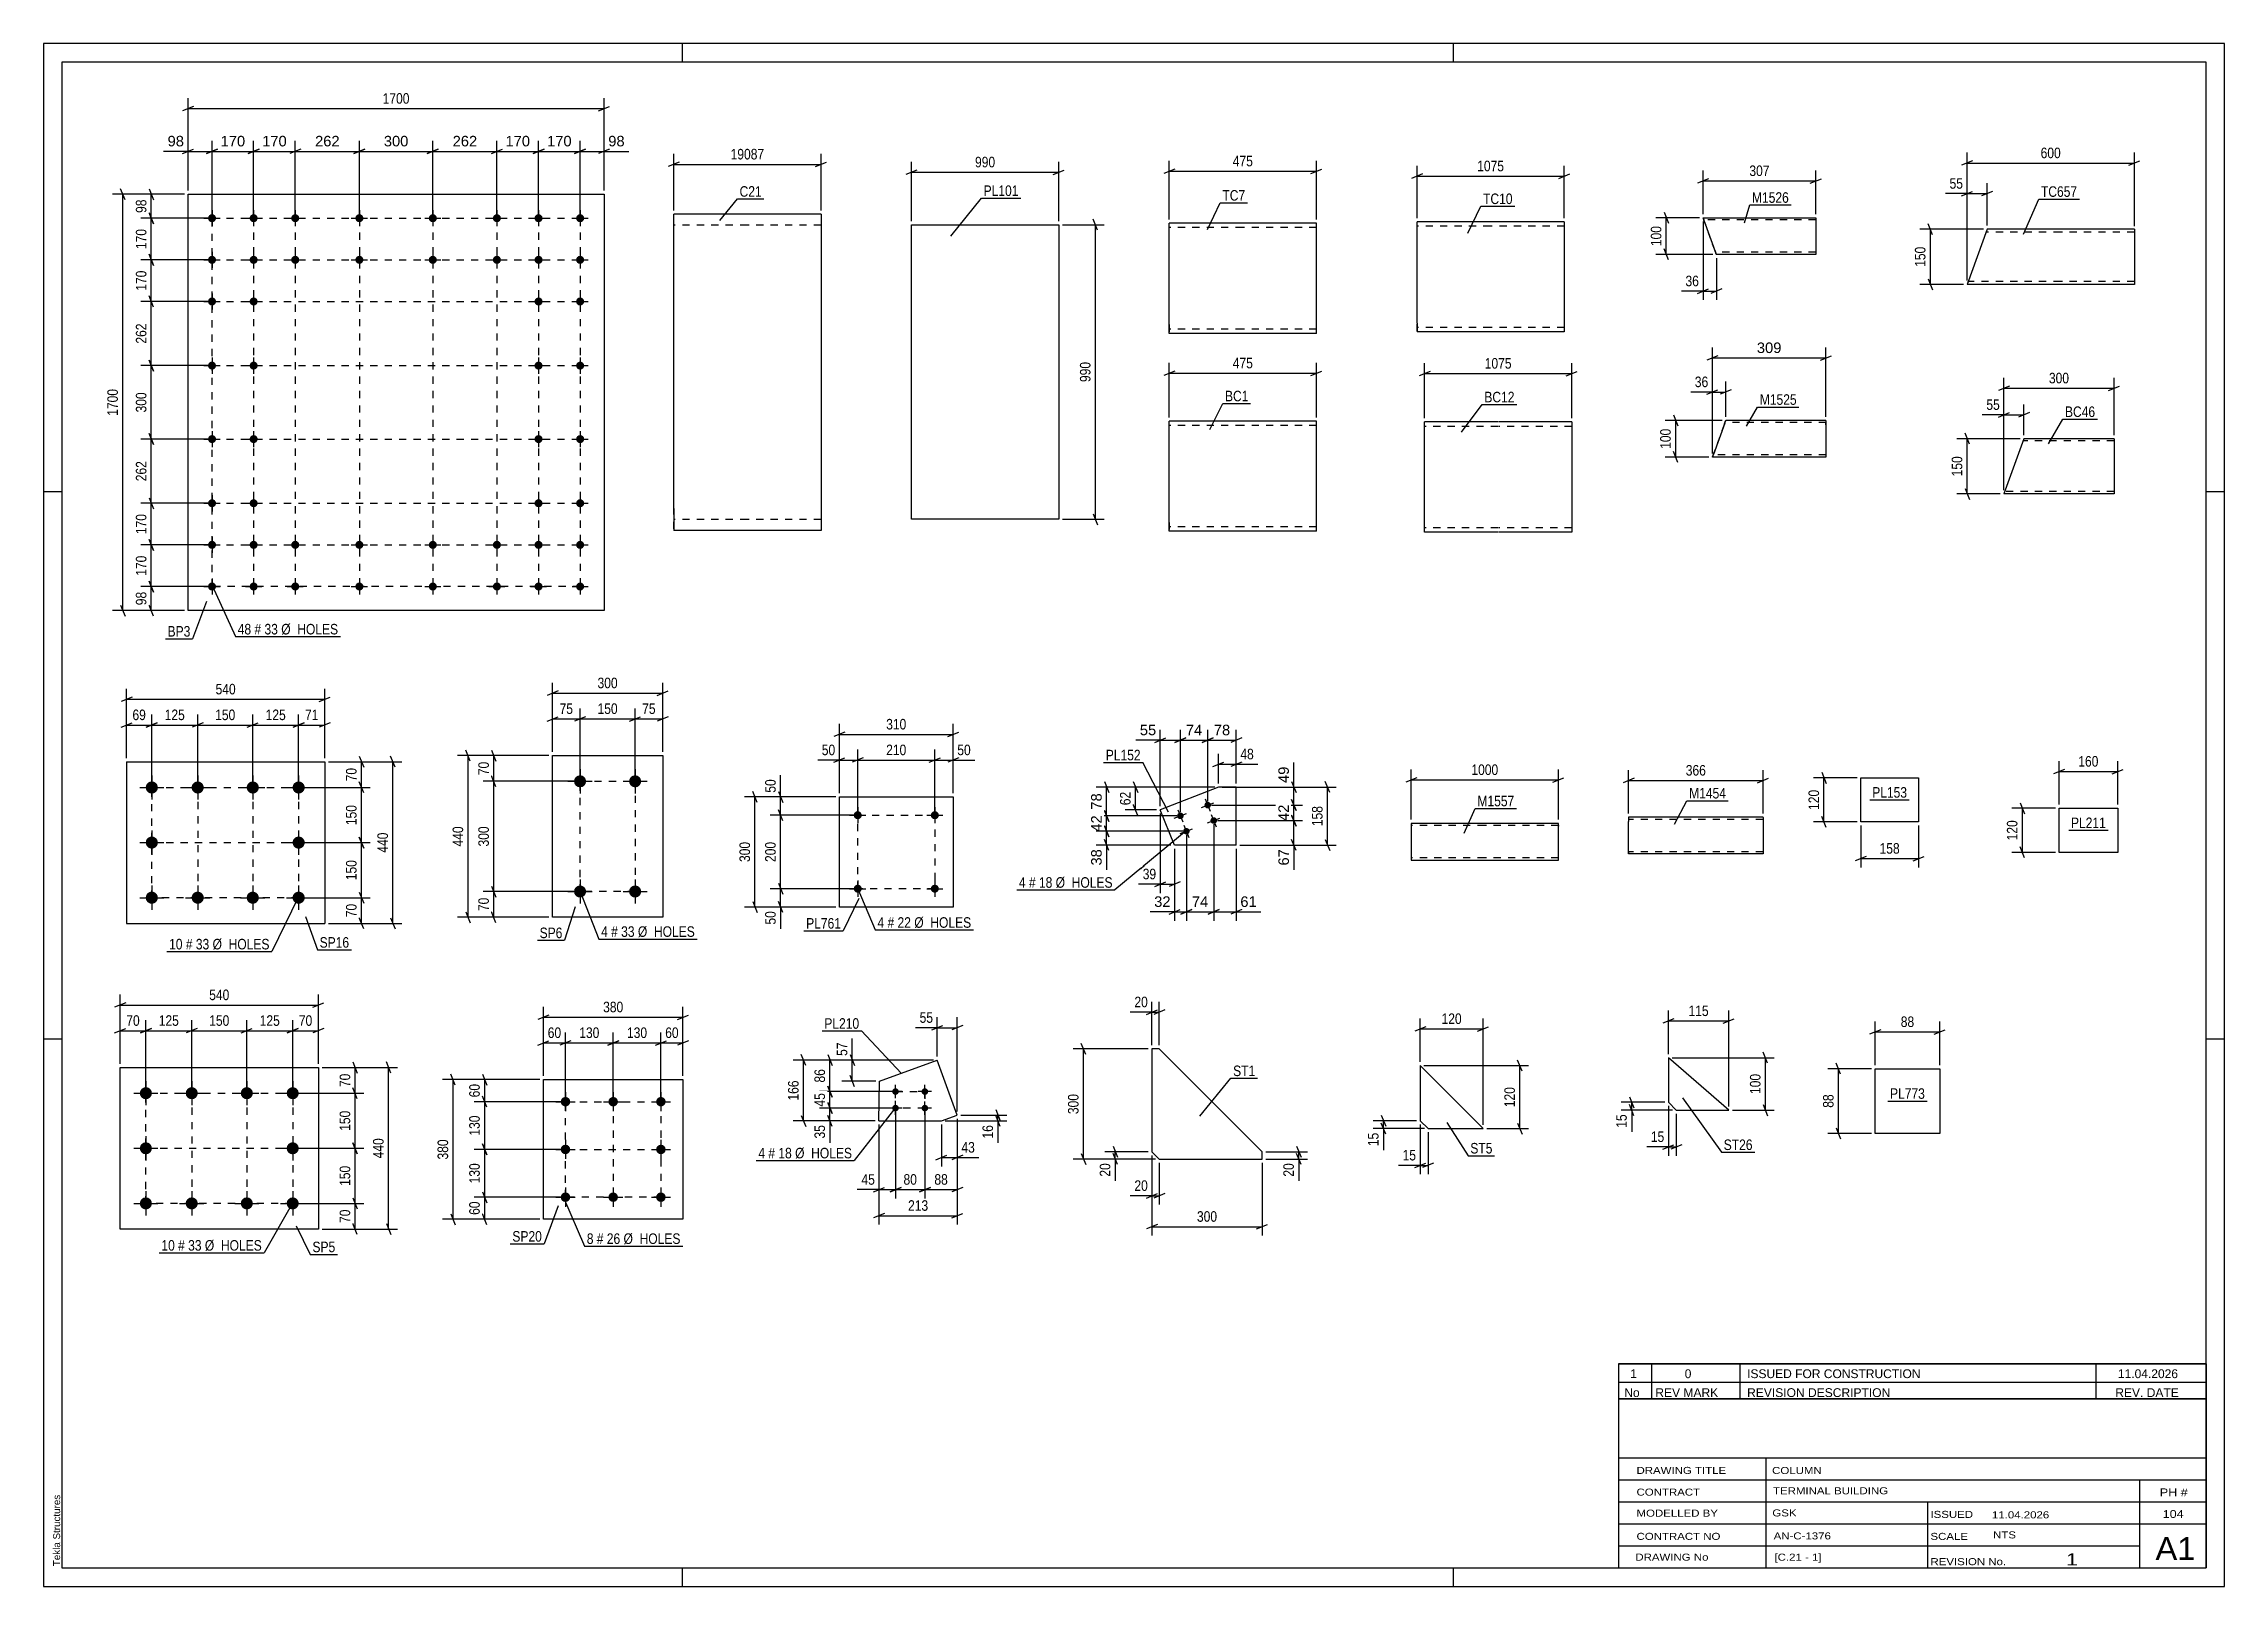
# Model space of a CAD drawing. Header units: millimetres. Extents: x 0 to 594, y 0 to 420.
import ezdxf

# ---------------------------------------------------------------- set-up
doc = ezdxf.new("R2010")
doc.units = ezdxf.units.MM
doc.linetypes.add('DXK_LINE_DOT2', pattern=[3.9198, 1.9599, -1.9599])
doc.styles.add('Arial', font='ARIAL.TTF', dxfattribs={"height": 0.2})
doc.styles.add('Arial Narrow', font='ARIALN.TTF', dxfattribs={"height": 0.2})

# ---------------------------------------------------------------- blocks, each defined once
blk = doc.blocks.new('Unknown-348436126-1134')
at = {"color": 5, "linetype": 'Continuous'}
for p, q in [((594, 420), (0, 420)), ((0, 420), (0, 0)), ((174, 415), (174, 420)), ((384, 415), (384, 420)), ((594, 0), (594, 420)), ((589, 415), (5, 415)), ((5, 415), (5, 5)), ((589, 5), (589, 415)), ((5, 298), (0, 298)), ((594, 298), (589, 298)), ((5, 149), (0, 149)), ((594, 149), (589, 149)), ((0, 0), (594, 0)), ((5, 5), (589, 5)), ((174, 0), (174, 5)), ((384, 0), (384, 5))]:
    blk.add_line(p, q, dxfattribs=at)
at = {"color": 174, "linetype": 'Continuous', "style": 'Arial'}
blk.add_text('Tekla Structures', height=1.9102, rotation=90, dxfattribs=at).set_placement((4.5, 5.5))
blk = doc.blocks.new('Part-348436126-10990 - 10989')
at = {"color": 2, "linetype": 'Continuous'}
for p, q in [((39.34, 265.67), (39.34, 379)), ((39.34, 379), (152.67, 379)), ((152.67, 379), (152.67, 265.67)), ((152.67, 265.67), (39.34, 265.67))]:
    blk.add_line(p, q, dxfattribs=at)
blk = doc.blocks.new('Bolt-348436126-10991 - 10989')
at = {"linetype": 'Continuous'}
for points in [[(45.87, 373.57, -1), (45.87, 371.37, -1)], [(57.21, 373.57, -1), (57.21, 371.37, -1)], [(68.54, 373.57, -1), (68.54, 371.37, -1)], [(86.01, 373.57, -1), (86.01, 371.37, -1)], [(106.01, 373.57, -1), (106.01, 371.37, -1)], [(123.47, 373.57, -1), (123.47, 371.37, -1)], [(134.81, 373.57, -1), (134.81, 371.37, -1)], [(146.14, 373.57, -1), (146.14, 371.37, -1)], [(45.87, 362.24, -1), (45.87, 360.04, -1)], [(57.21, 362.24, -1), (57.21, 360.04, -1)], [(68.54, 362.24, -1), (68.54, 360.04, -1)], [(86.01, 362.24, -1), (86.01, 360.04, -1)], [(106.01, 362.24, -1), (106.01, 360.04, -1)], [(123.47, 362.24, -1), (123.47, 360.04, -1)], [(134.81, 362.24, -1), (134.81, 360.04, -1)], [(146.14, 362.24, -1), (146.14, 360.04, -1)], [(45.87, 350.9, -1), (45.87, 348.7, -1)], [(57.21, 350.9, -1), (57.21, 348.7, -1)], [(134.81, 350.9, -1), (134.81, 348.7, -1)], [(146.14, 350.9, -1), (146.14, 348.7, -1)], [(45.87, 333.44, -1), (45.87, 331.24, -1)], [(57.21, 333.44, -1), (57.21, 331.24, -1)], [(134.81, 333.44, -1), (134.81, 331.24, -1)], [(146.14, 333.44, -1), (146.14, 331.24, -1)], [(45.87, 313.44, -1), (45.87, 311.24, -1)], [(57.21, 313.44, -1), (57.21, 311.24, -1)], [(134.81, 313.44, -1), (134.81, 311.24, -1)], [(146.14, 313.44, -1), (146.14, 311.24, -1)], [(45.87, 295.97, -1), (45.87, 293.77, -1)], [(57.21, 295.97, -1), (57.21, 293.77, -1)], [(134.81, 295.97, -1), (134.81, 293.77, -1)], [(146.14, 295.97, -1), (146.14, 293.77, -1)], [(45.87, 284.64, -1), (45.87, 282.44, -1)], [(57.21, 284.64, -1), (57.21, 282.44, -1)], [(68.54, 284.64, -1), (68.54, 282.44, -1)], [(86.01, 284.64, -1), (86.01, 282.44, -1)], [(106.01, 284.64, -1), (106.01, 282.44, -1)], [(123.47, 284.64, -1), (123.47, 282.44, -1)], [(134.81, 284.64, -1), (134.81, 282.44, -1)], [(146.14, 284.64, -1), (146.14, 282.44, -1)], [(45.87, 273.3, -1), (45.87, 271.1, -1)], [(57.21, 273.3, -1), (57.21, 271.1, -1)], [(68.54, 273.3, -1), (68.54, 271.1, -1)], [(86.01, 273.3, -1), (86.01, 271.1, -1)], [(106.01, 273.3, -1), (106.01, 271.1, -1)], [(123.47, 273.3, -1), (123.47, 271.1, -1)], [(134.81, 273.3, -1), (134.81, 271.1, -1)], [(146.14, 273.3, -1), (146.14, 271.1, -1)]]:
    blk.add_hatch(color=1, dxfattribs=at).paths.add_polyline_path(points)
at = {"color": 1, "linetype": 'Continuous'}
for p, q in [((45.87, 374.67), (45.87, 370.27)), ((57.21, 374.67), (57.21, 370.27)), ((68.54, 374.67), (68.54, 370.27)), ((86.01, 374.67), (86.01, 370.27)), ((106.01, 374.67), (106.01, 370.27)), ((123.47, 374.67), (123.47, 370.27)), ((134.81, 374.67), (134.81, 370.27)), ((146.14, 374.67), (146.14, 370.27)), ((43.67, 372.47), (48.07, 372.47)), ((55.01, 372.47), (59.41, 372.47)), ((66.34, 372.47), (70.74, 372.47)), ((83.81, 372.47), (88.21, 372.47)), ((103.81, 372.47), (108.21, 372.47)), ((121.27, 372.47), (125.67, 372.47)), ((132.61, 372.47), (137.01, 372.47)), ((143.94, 372.47), (148.34, 372.47)), ((45.87, 363.34), (45.87, 358.94)), ((57.21, 363.34), (57.21, 358.94)), ((68.54, 363.34), (68.54, 358.94)), ((86.01, 363.34), (86.01, 358.94)), ((106.01, 363.34), (106.01, 358.94)), ((123.47, 363.34), (123.47, 358.94)), ((134.81, 363.34), (134.81, 358.94)), ((146.14, 363.34), (146.14, 358.94)), ((43.67, 361.14), (48.07, 361.14)), ((55.01, 361.14), (59.41, 361.14)), ((66.34, 361.14), (70.74, 361.14)), ((83.81, 361.14), (88.21, 361.14)), ((103.81, 361.14), (108.21, 361.14)), ((121.27, 361.14), (125.67, 361.14)), ((132.61, 361.14), (137.01, 361.14)), ((143.94, 361.14), (148.34, 361.14)), ((45.87, 352), (45.87, 347.6)), ((57.21, 352), (57.21, 347.6)), ((134.81, 352), (134.81, 347.6)), ((146.14, 352), (146.14, 347.6)), ((43.67, 349.8), (48.07, 349.8)), ((55.01, 349.8), (59.41, 349.8)), ((132.61, 349.8), (137.01, 349.8)), ((143.94, 349.8), (148.34, 349.8)), ((45.87, 334.54), (45.87, 330.14)), ((57.21, 334.54), (57.21, 330.14)), ((134.81, 334.54), (134.81, 330.14)), ((146.14, 334.54), (146.14, 330.14)), ((43.67, 332.34), (48.07, 332.34)), ((55.01, 332.34), (59.41, 332.34)), ((132.61, 332.34), (137.01, 332.34)), ((143.94, 332.34), (148.34, 332.34)), ((43.67, 312.34), (48.07, 312.34)), ((45.87, 314.54), (45.87, 310.14)), ((55.01, 312.34), (59.41, 312.34)), ((57.21, 314.54), (57.21, 310.14)), ((132.61, 312.34), (137.01, 312.34)), ((134.81, 314.54), (134.81, 310.14)), ((143.94, 312.34), (148.34, 312.34)), ((146.14, 314.54), (146.14, 310.14)), ((45.87, 297.07), (45.87, 292.67)), ((57.21, 297.07), (57.21, 292.67)), ((134.81, 297.07), (134.81, 292.67)), ((146.14, 297.07), (146.14, 292.67)), ((43.67, 294.87), (48.07, 294.87)), ((55.01, 294.87), (59.41, 294.87)), ((132.61, 294.87), (137.01, 294.87)), ((143.94, 294.87), (148.34, 294.87)), ((45.87, 285.74), (45.87, 281.34)), ((57.21, 285.74), (57.21, 281.34)), ((68.54, 285.74), (68.54, 281.34)), ((86.01, 285.74), (86.01, 281.34)), ((106.01, 285.74), (106.01, 281.34)), ((123.47, 285.74), (123.47, 281.34)), ((134.81, 285.74), (134.81, 281.34)), ((146.14, 285.74), (146.14, 281.34)), ((43.67, 283.54), (48.07, 283.54)), ((55.01, 283.54), (59.41, 283.54)), ((66.34, 283.54), (70.74, 283.54)), ((83.81, 283.54), (88.21, 283.54)), ((103.81, 283.54), (108.21, 283.54)), ((121.27, 283.54), (125.67, 283.54)), ((132.61, 283.54), (137.01, 283.54)), ((143.94, 283.54), (148.34, 283.54)), ((45.87, 274.4), (45.87, 270)), ((57.21, 274.4), (57.21, 270)), ((68.54, 274.4), (68.54, 270)), ((86.01, 274.4), (86.01, 270)), ((106.01, 274.4), (106.01, 270)), ((123.47, 274.4), (123.47, 270)), ((134.81, 274.4), (134.81, 270)), ((146.14, 274.4), (146.14, 270)), ((43.67, 272.2), (48.07, 272.2)), ((55.01, 272.2), (59.41, 272.2)), ((66.34, 272.2), (70.74, 272.2)), ((83.81, 272.2), (88.21, 272.2)), ((103.81, 272.2), (108.21, 272.2)), ((121.27, 272.2), (125.67, 272.2)), ((132.61, 272.2), (137.01, 272.2)), ((143.94, 272.2), (148.34, 272.2))]:
    blk.add_line(p, q, dxfattribs=at)
blk = doc.blocks.new('Part-348436126-10958 - 10957')
at = {"color": 2, "linetype": 'Continuous'}
for p, q in [((306.6, 343.5), (306.6, 371.1)), ((326.6, 371.1), (306.6, 371.1)), ((346.7, 371.1), (326.7, 371.1)), ((346.7, 341.1), (346.7, 371.1)), ((306.6, 341.1), (306.6, 343.5)), ((326.6, 341.1), (306.6, 341.1)), ((346.7, 341.1), (326.7, 341.1))]:
    blk.add_line(p, q, dxfattribs=at)
at = {"color": 7, "linetype": 'DXK_LINE_DOT2'}
for p, q in [((326.6, 369.9), (306.6, 369.9)), ((346.7, 369.9), (326.7, 369.9)), ((306.6, 343.5), (306.6, 341.29)), ((326.6, 342.3), (306.6, 342.3)), ((346.7, 342.3), (326.7, 342.3)), ((346.7, 342.3), (346.7, 342.39))]:
    blk.add_line(p, q, dxfattribs=at)
blk = doc.blocks.new('Part-348436126-11167 - 11166')
at = {"color": 2, "linetype": 'Continuous'}
for p, q in [((392.5, 207.73), (372.5, 207.73)), ((372.5, 207.73), (372.5, 197.82)), ((412.6, 207.73), (392.6, 207.73)), ((412.6, 198.93), (412.6, 207.73)), ((372.5, 197.82), (372.5, 197.73)), ((372.5, 197.73), (392.5, 197.73)), ((392.6, 197.73), (412.6, 197.73)), ((412.6, 197.73), (412.6, 198.93))]:
    blk.add_line(p, q, dxfattribs=at)
at = {"color": 7, "linetype": 'DXK_LINE_DOT2'}
for p, q in [((392.5, 207.13), (372.5, 207.13)), ((412.6, 207.13), (392.6, 207.13)), ((412.6, 207.08), (412.6, 207.13)), ((412.6, 207.13), (412.6, 207.08)), ((412.6, 206.98), (412.6, 207.08)), ((412.6, 207.08), (412.6, 206.98)), ((372.5, 198.33), (372.5, 198.37)), ((392.5, 198.33), (372.5, 198.33)), ((412.6, 198.33), (392.6, 198.33)), ((412.6, 198.37), (412.6, 198.7)), ((412.6, 198.33), (412.6, 198.37))]:
    blk.add_line(p, q, dxfattribs=at)
blk = doc.blocks.new('Part-348436126-10998 - 10997')
at = {"color": 2, "linetype": 'Continuous'}
for p, q in [((394.09, 371.52), (374.09, 371.52)), ((374.09, 343.92), (374.09, 371.52)), ((414.19, 371.52), (394.19, 371.52)), ((414.19, 371.52), (414.19, 341.52)), ((374.09, 343.92), (374.09, 341.52)), ((394.09, 341.52), (374.09, 341.52)), ((414.19, 341.52), (394.19, 341.52))]:
    blk.add_line(p, q, dxfattribs=at)
at = {"color": 7, "linetype": 'DXK_LINE_DOT2'}
for p, q in [((394.09, 370.32), (374.09, 370.32)), ((414.19, 370.32), (394.19, 370.32)), ((374.09, 341.7), (374.09, 343.92)), ((374.09, 342.72), (374.09, 342.81)), ((394.09, 342.72), (374.09, 342.72)), ((414.19, 342.72), (394.19, 342.72)), ((414.19, 342.72), (414.19, 342.81))]:
    blk.add_line(p, q, dxfattribs=at)
blk = doc.blocks.new('Part-348436126-10966 - 10965')
at = {"color": 2, "linetype": 'Continuous'}
for p, q in [((306.6, 289.65), (306.6, 317.25)), ((326.6, 317.25), (306.6, 317.25)), ((346.7, 317.25), (326.7, 317.25)), ((346.7, 287.25), (346.7, 317.25)), ((306.6, 287.25), (306.6, 289.65)), ((326.6, 287.25), (306.6, 287.25)), ((346.7, 287.25), (326.7, 287.25))]:
    blk.add_line(p, q, dxfattribs=at)
at = {"color": 7, "linetype": 'DXK_LINE_DOT2'}
for p, q in [((326.6, 316.05), (306.6, 316.05)), ((346.7, 316.05), (326.7, 316.05)), ((306.6, 289.65), (306.6, 287.44)), ((326.6, 288.45), (306.6, 288.45)), ((346.7, 288.45), (326.7, 288.45)), ((346.7, 288.45), (346.7, 288.54))]:
    blk.add_line(p, q, dxfattribs=at)
blk = doc.blocks.new('Part-348436126-11008 - 11007')
at = {"color": 2, "linetype": 'Continuous'}
for p, q in [((396.14, 317), (376.14, 317)), ((376.14, 289.4), (376.14, 317)), ((416.24, 317), (396.24, 317)), ((416.24, 317), (416.24, 316.82)), ((416.24, 316.82), (416.24, 287)), ((376.14, 287), (376.14, 289.4)), ((396.14, 287), (376.14, 287)), ((416.24, 287), (396.24, 287))]:
    blk.add_line(p, q, dxfattribs=at)
at = {"color": 7, "linetype": 'DXK_LINE_DOT2'}
for p, q in [((396.14, 315.8), (376.14, 315.8)), ((416.24, 315.8), (396.24, 315.8)), ((376.14, 287.19), (376.14, 289.4)), ((376.14, 288.2), (376.14, 288.3)), ((396.14, 288.2), (376.14, 288.2)), ((416.24, 288.2), (396.24, 288.2)), ((416.24, 288.2), (416.24, 288.3))]:
    blk.add_line(p, q, dxfattribs=at)
blk = doc.blocks.new('Part-348436126-10974 - 10973')
at = {"color": 2, "linetype": 'Continuous'}
for p, q in [((529.38, 369.47), (523.92, 354.47)), ((549.38, 369.47), (529.38, 369.47)), ((569.48, 369.47), (549.48, 369.47)), ((569.48, 369.47), (569.48, 369.35)), ((569.48, 369.35), (569.48, 354.47)), ((549.38, 354.47), (523.92, 354.47)), ((569.48, 354.47), (549.48, 354.47))]:
    blk.add_line(p, q, dxfattribs=at)
at = {"color": 7, "linetype": 'DXK_LINE_DOT2'}
for p, q in [((549.38, 368.67), (529.09, 368.67)), ((569.48, 368.67), (549.48, 368.67)), ((524.21, 355.27), (524.23, 355.33)), ((549.38, 355.27), (524.21, 355.27)), ((569.48, 355.27), (549.48, 355.27)), ((569.48, 355.27), (569.48, 355.33))]:
    blk.add_line(p, q, dxfattribs=at)
blk = doc.blocks.new('Part-348436126-11018 - 11017')
at = {"color": 2, "linetype": 'Continuous'}
for p, q in [((138.62, 182.17), (138.62, 226.17)), ((138.62, 226.17), (168.62, 226.17)), ((168.62, 226.17), (168.62, 182.17)), ((168.62, 182.17), (138.62, 182.17))]:
    blk.add_line(p, q, dxfattribs=at)
blk = doc.blocks.new('Bolt-348436126-11019 - 11017')
at = {"linetype": 'Continuous'}
for points in [[(146.12, 220.82, -1), (146.12, 217.52, -1)], [(161.12, 220.82, -1), (161.12, 217.52, -1)], [(146.12, 190.82, -1), (146.12, 187.52, -1)], [(161.12, 190.82, -1), (161.12, 187.52, -1)]]:
    blk.add_hatch(color=1, dxfattribs=at).paths.add_polyline_path(points)
at = {"color": 1, "linetype": 'Continuous'}
for p, q in [((146.12, 222.47), (146.12, 215.87)), ((161.12, 222.47), (161.12, 215.87)), ((142.82, 219.17), (149.42, 219.17)), ((157.82, 219.17), (164.42, 219.17)), ((146.12, 192.47), (146.12, 185.87)), ((161.12, 192.47), (161.12, 185.87)), ((142.82, 189.17), (149.42, 189.17)), ((157.82, 189.17), (164.42, 189.17))]:
    blk.add_line(p, q, dxfattribs=at)
blk = doc.blocks.new('Part-348436126-10982 - 10981')
at = {"color": 2, "linetype": 'Continuous'}
for p, q in [((539.41, 312.43), (533.95, 297.43)), ((563.95, 312.43), (539.41, 312.43)), ((563.95, 312.43), (563.95, 297.43)), ((563.95, 297.43), (533.95, 297.43))]:
    blk.add_line(p, q, dxfattribs=at)
at = {"color": 7, "linetype": 'DXK_LINE_DOT2'}
for p, q in [((563.95, 311.83), (539.19, 311.83)), ((534.17, 298.03), (534.18, 298.08)), ((563.95, 298.03), (534.17, 298.03)), ((563.95, 298.03), (563.95, 298.08))]:
    blk.add_line(p, q, dxfattribs=at)
blk = doc.blocks.new('Part-348436126-11027 - 11026')
at = {"color": 2, "linetype": 'Continuous'}
for p, q in [((22.58, 224.49), (22.58, 180.49)), ((22.58, 224.49), (76.58, 224.49)), ((76.58, 224.49), (76.58, 180.49)), ((22.58, 180.49), (76.58, 180.49))]:
    blk.add_line(p, q, dxfattribs=at)
blk = doc.blocks.new('Bolt-348436126-11028 - 11026')
at = {"linetype": 'Continuous'}
for points in [[(27.82, 217.49), (27.86, 217.83), (27.96, 218.16), (28.13, 218.46), (28.37, 218.71), (28.64, 218.91), (28.96, 219.05), (29.3, 219.13), (29.64, 219.13), (29.98, 219.05), (30.29, 218.91), (30.57, 218.71), (30.8, 218.46), (30.98, 218.16), (31.08, 217.83), (31.12, 217.49), (31.08, 217.14), (30.98, 216.81), (30.8, 216.52), (30.57, 216.26), (30.29, 216.06), (29.98, 215.92), (29.64, 215.84), (29.3, 215.84), (28.96, 215.92), (28.64, 216.06), (28.37, 216.26), (28.13, 216.52), (27.96, 216.81), (27.86, 217.14)], [(40.32, 217.49), (40.36, 217.83), (40.46, 218.16), (40.63, 218.46), (40.87, 218.71), (41.14, 218.91), (41.46, 219.05), (41.8, 219.13), (42.14, 219.13), (42.48, 219.05), (42.79, 218.91), (43.07, 218.71), (43.3, 218.46), (43.48, 218.16), (43.58, 217.83), (43.62, 217.49), (43.58, 217.14), (43.48, 216.81), (43.3, 216.52), (43.07, 216.26), (42.79, 216.06), (42.48, 215.92), (42.14, 215.84), (41.8, 215.84), (41.46, 215.92), (41.14, 216.06), (40.87, 216.26), (40.63, 216.52), (40.46, 216.81), (40.36, 217.14)], [(55.32, 217.49), (55.36, 217.83), (55.46, 218.16), (55.63, 218.46), (55.87, 218.71), (56.14, 218.91), (56.46, 219.05), (56.8, 219.13), (57.14, 219.13), (57.48, 219.05), (57.79, 218.91), (58.07, 218.71), (58.3, 218.46), (58.48, 218.16), (58.58, 217.83), (58.62, 217.49), (58.58, 217.14), (58.48, 216.81), (58.3, 216.52), (58.07, 216.26), (57.79, 216.06), (57.48, 215.92), (57.14, 215.84), (56.8, 215.84), (56.46, 215.92), (56.14, 216.06), (55.87, 216.26), (55.63, 216.52), (55.46, 216.81), (55.36, 217.14)], [(67.82, 217.49), (67.86, 217.83), (67.96, 218.16), (68.13, 218.46), (68.37, 218.71), (68.64, 218.91), (68.96, 219.05), (69.3, 219.13), (69.64, 219.13), (69.98, 219.05), (70.29, 218.91), (70.57, 218.71), (70.8, 218.46), (70.98, 218.16), (71.08, 217.83), (71.12, 217.49), (71.08, 217.14), (70.98, 216.81), (70.8, 216.52), (70.57, 216.26), (70.29, 216.06), (69.98, 215.92), (69.64, 215.84), (69.3, 215.84), (68.96, 215.92), (68.64, 216.06), (68.37, 216.26), (68.13, 216.52), (67.96, 216.81), (67.86, 217.14)], [(27.82, 202.49), (27.86, 202.83), (27.96, 203.16), (28.13, 203.46), (28.37, 203.71), (28.64, 203.91), (28.96, 204.05), (29.3, 204.13), (29.64, 204.13), (29.98, 204.05), (30.29, 203.91), (30.57, 203.71), (30.8, 203.46), (30.98, 203.16), (31.08, 202.83), (31.12, 202.49), (31.08, 202.14), (30.98, 201.81), (30.8, 201.52), (30.57, 201.26), (30.29, 201.06), (29.98, 200.92), (29.64, 200.84), (29.3, 200.84), (28.96, 200.92), (28.64, 201.06), (28.37, 201.26), (28.13, 201.52), (27.96, 201.81), (27.86, 202.14)], [(67.82, 202.49), (67.86, 202.83), (67.96, 203.16), (68.13, 203.46), (68.37, 203.71), (68.64, 203.91), (68.96, 204.05), (69.3, 204.13), (69.64, 204.13), (69.98, 204.05), (70.29, 203.91), (70.57, 203.71), (70.8, 203.46), (70.98, 203.16), (71.08, 202.83), (71.12, 202.49), (71.08, 202.14), (70.98, 201.81), (70.8, 201.52), (70.57, 201.26), (70.29, 201.06), (69.98, 200.92), (69.64, 200.84), (69.3, 200.84), (68.96, 200.92), (68.64, 201.06), (68.37, 201.26), (68.13, 201.52), (67.96, 201.81), (67.86, 202.14)], [(27.82, 187.49), (27.86, 187.83), (27.96, 188.16), (28.13, 188.46), (28.37, 188.71), (28.64, 188.91), (28.96, 189.05), (29.3, 189.13), (29.64, 189.13), (29.98, 189.05), (30.29, 188.91), (30.57, 188.71), (30.8, 188.46), (30.98, 188.16), (31.08, 187.83), (31.12, 187.49), (31.08, 187.14), (30.98, 186.81), (30.8, 186.52), (30.57, 186.26), (30.29, 186.06), (29.98, 185.92), (29.64, 185.84), (29.3, 185.84), (28.96, 185.92), (28.64, 186.06), (28.37, 186.26), (28.13, 186.52), (27.96, 186.81), (27.86, 187.14)], [(40.32, 187.49), (40.36, 187.83), (40.46, 188.16), (40.63, 188.46), (40.87, 188.71), (41.14, 188.91), (41.46, 189.05), (41.8, 189.13), (42.14, 189.13), (42.48, 189.05), (42.79, 188.91), (43.07, 188.71), (43.3, 188.46), (43.48, 188.16), (43.58, 187.83), (43.62, 187.49), (43.58, 187.14), (43.48, 186.81), (43.3, 186.52), (43.07, 186.26), (42.79, 186.06), (42.48, 185.92), (42.14, 185.84), (41.8, 185.84), (41.46, 185.92), (41.14, 186.06), (40.87, 186.26), (40.63, 186.52), (40.46, 186.81), (40.36, 187.14)], [(55.32, 187.49), (55.36, 187.83), (55.46, 188.16), (55.63, 188.46), (55.87, 188.71), (56.14, 188.91), (56.46, 189.05), (56.8, 189.13), (57.14, 189.13), (57.48, 189.05), (57.79, 188.91), (58.07, 188.71), (58.3, 188.46), (58.48, 188.16), (58.58, 187.83), (58.62, 187.49), (58.58, 187.14), (58.48, 186.81), (58.3, 186.52), (58.07, 186.26), (57.79, 186.06), (57.48, 185.92), (57.14, 185.84), (56.8, 185.84), (56.46, 185.92), (56.14, 186.06), (55.87, 186.26), (55.63, 186.52), (55.46, 186.81), (55.36, 187.14)], [(67.82, 187.49), (67.86, 187.83), (67.96, 188.16), (68.13, 188.46), (68.37, 188.71), (68.64, 188.91), (68.96, 189.05), (69.3, 189.13), (69.64, 189.13), (69.98, 189.05), (70.29, 188.91), (70.57, 188.71), (70.8, 188.46), (70.98, 188.16), (71.08, 187.83), (71.12, 187.49), (71.08, 187.14), (70.98, 186.81), (70.8, 186.52), (70.57, 186.26), (70.29, 186.06), (69.98, 185.92), (69.64, 185.84), (69.3, 185.84), (68.96, 185.92), (68.64, 186.06), (68.37, 186.26), (68.13, 186.52), (67.96, 186.81), (67.86, 187.14)]]:
    blk.add_hatch(color=1, dxfattribs=at).paths.add_polyline_path(points)
at = {"color": 1, "linetype": 'Continuous'}
for p, q in [((29.47, 220.79), (29.47, 214.19)), ((41.97, 220.79), (41.97, 214.19)), ((56.97, 220.79), (56.97, 214.19)), ((69.47, 220.79), (69.47, 214.19)), ((26.17, 217.49), (32.77, 217.49)), ((38.67, 217.49), (45.27, 217.49)), ((53.67, 217.49), (60.27, 217.49)), ((66.17, 217.49), (72.77, 217.49)), ((26.17, 202.49), (32.77, 202.49)), ((29.47, 205.79), (29.47, 199.19)), ((66.17, 202.49), (72.77, 202.49)), ((69.47, 205.79), (69.47, 199.19)), ((29.47, 190.79), (29.47, 184.19)), ((41.97, 190.79), (41.97, 184.19)), ((56.97, 190.79), (56.97, 184.19)), ((69.47, 190.79), (69.47, 184.19)), ((26.17, 187.49), (32.77, 187.49)), ((38.67, 187.49), (45.27, 187.49)), ((53.67, 187.49), (60.27, 187.49)), ((66.17, 187.49), (72.77, 187.49))]:
    blk.add_line(p, q, dxfattribs=at)
blk = doc.blocks.new('Part-348436126-11035 - 11034')
at = {"color": 2, "linetype": 'Continuous'}
for p, q in [((20.85, 97.26), (20.85, 141.26)), ((20.85, 141.26), (74.85, 141.26)), ((74.85, 141.26), (74.85, 97.26)), ((74.85, 97.26), (20.85, 97.26))]:
    blk.add_line(p, q, dxfattribs=at)
blk = doc.blocks.new('Bolt-348436126-11036 - 11034')
at = {"linetype": 'Continuous'}
for points in [[(27.85, 135.91, -1), (27.85, 132.61, -1)], [(40.35, 135.91, -1), (40.35, 132.61, -1)], [(55.35, 135.91, -1), (55.35, 132.61, -1)], [(67.85, 135.91, -1), (67.85, 132.61, -1)], [(27.85, 120.91, -1), (27.85, 117.61, -1)], [(67.85, 120.91, -1), (67.85, 117.61, -1)], [(27.85, 105.91, -1), (27.85, 102.61, -1)], [(40.35, 105.91, -1), (40.35, 102.61, -1)], [(55.35, 105.91, -1), (55.35, 102.61, -1)], [(67.85, 105.91, -1), (67.85, 102.61, -1)]]:
    blk.add_hatch(color=1, dxfattribs=at).paths.add_polyline_path(points)
at = {"color": 1, "linetype": 'Continuous'}
for p, q in [((27.85, 137.56), (27.85, 130.96)), ((40.35, 137.56), (40.35, 130.96)), ((55.35, 137.56), (55.35, 130.96)), ((67.85, 137.56), (67.85, 130.96)), ((24.55, 134.26), (31.15, 134.26)), ((37.05, 134.26), (43.65, 134.26)), ((52.05, 134.26), (58.65, 134.26)), ((64.55, 134.26), (71.15, 134.26)), ((24.55, 119.26), (31.15, 119.26)), ((27.85, 122.56), (27.85, 115.96)), ((64.55, 119.26), (71.15, 119.26)), ((67.85, 122.56), (67.85, 115.96)), ((27.85, 107.56), (27.85, 100.96)), ((40.35, 107.56), (40.35, 100.96)), ((55.35, 107.56), (55.35, 100.96)), ((67.85, 107.56), (67.85, 100.96)), ((24.55, 104.26), (31.15, 104.26)), ((37.05, 104.26), (43.65, 104.26)), ((52.05, 104.26), (58.65, 104.26)), ((64.55, 104.26), (71.15, 104.26))]:
    blk.add_line(p, q, dxfattribs=at)
blk = doc.blocks.new('Part-348436126-11043 - 11042')
at = {"color": 2, "linetype": 'Continuous'}
for p, q in [((374.95, 141.76), (374.95, 126.76)), ((374.95, 141.76), (392.09, 124.62)), ((374.95, 126.76), (377.09, 124.62)), ((377.09, 124.62), (392.09, 124.62))]:
    blk.add_line(p, q, dxfattribs=at)
blk = doc.blocks.new('Part-348436126-11081 - 11080')
at = {"color": 2, "linetype": 'Continuous'}
for p, q in [((303.89, 146.32), (301.89, 146.32)), ((301.89, 146.32), (301.89, 118.32)), ((331.89, 118.32), (303.89, 146.32)), ((301.89, 118.32), (303.89, 116.32)), ((303.89, 116.32), (331.89, 116.32)), ((331.89, 116.32), (331.89, 118.32))]:
    blk.add_line(p, q, dxfattribs=at)
blk = doc.blocks.new('Part-348436126-11097 - 11096')
at = {"color": 2, "linetype": 'Continuous'}
for p, q in [((136.14, 99.95), (136.14, 137.95)), ((136.14, 137.95), (174.14, 137.95)), ((174.14, 137.95), (174.14, 99.95)), ((174.14, 99.95), (136.14, 99.95))]:
    blk.add_line(p, q, dxfattribs=at)
blk = doc.blocks.new('Bolt-348436126-11098 - 11096')
at = {"linetype": 'Continuous'}
for points in [[(142.14, 133.25, -1), (142.14, 130.65, -1)], [(155.14, 133.25, -1), (155.14, 130.65, -1)], [(168.14, 133.25, -1), (168.14, 130.65, -1)], [(142.14, 120.25, -1), (142.14, 117.65, -1)], [(168.14, 120.25, -1), (168.14, 117.65, -1)], [(142.14, 107.25, -1), (142.14, 104.65, -1)], [(155.14, 107.25, -1), (155.14, 104.65, -1)], [(168.14, 107.25, -1), (168.14, 104.65, -1)]]:
    blk.add_hatch(color=1, dxfattribs=at).paths.add_polyline_path(points)
at = {"color": 1, "linetype": 'Continuous'}
for p, q in [((139.54, 131.95), (144.74, 131.95)), ((142.14, 134.55), (142.14, 129.35)), ((152.54, 131.95), (157.74, 131.95)), ((155.14, 134.55), (155.14, 129.35)), ((165.54, 131.95), (170.74, 131.95)), ((168.14, 134.55), (168.14, 129.35)), ((139.54, 118.95), (144.74, 118.95)), ((142.14, 121.55), (142.14, 116.35)), ((165.54, 118.95), (170.74, 118.95)), ((168.14, 121.55), (168.14, 116.35)), ((142.14, 108.55), (142.14, 103.35)), ((155.14, 108.55), (155.14, 103.35)), ((168.14, 108.55), (168.14, 103.35)), ((139.54, 105.95), (144.74, 105.95)), ((152.54, 105.95), (157.74, 105.95)), ((165.54, 105.95), (170.74, 105.95))]:
    blk.add_line(p, q, dxfattribs=at)
blk = doc.blocks.new('Part-348436126-11108 - 11107')
at = {"color": 2, "linetype": 'Continuous'}
for p, q in [((236.39, 350.71), (236.39, 370.71)), ((236.39, 370.71), (256.39, 370.71)), ((256.49, 370.71), (276.49, 370.71)), ((276.49, 370.71), (276.49, 350.71)), ((236.39, 310.61), (236.39, 350.61)), ((276.49, 350.61), (276.49, 310.61)), ((236.39, 290.51), (236.39, 310.51)), ((276.49, 310.51), (276.49, 290.51)), ((256.39, 290.51), (236.39, 290.51)), ((276.49, 290.51), (256.49, 290.51))]:
    blk.add_line(p, q, dxfattribs=at)
blk = doc.blocks.new('Part-348436126-11115 - 11114')
at = {"color": 2, "linetype": 'Continuous'}
for p, q in [((494.94, 208.12), (494.94, 220.12)), ((494.94, 220.12), (510.72, 220.12)), ((510.72, 220.12), (510.72, 208.12)), ((510.72, 208.12), (494.94, 208.12))]:
    blk.add_line(p, q, dxfattribs=at)
blk = doc.blocks.new('Part-348436126-11127 - 11126')
at = {"color": 2, "linetype": 'Continuous'}
for p, q in [((548.97, 199.83), (548.97, 211.83)), ((548.97, 211.83), (564.94, 211.83)), ((564.94, 211.83), (564.94, 199.83)), ((564.94, 199.83), (548.97, 199.83))]:
    blk.add_line(p, q, dxfattribs=at)
blk = doc.blocks.new('Part-348436126-11135 - 11134')
at = {"color": 2, "linetype": 'Continuous'}
for p, q in [((431.72, 209.39), (431.72, 208.19)), ((468.34, 209.39), (431.72, 209.39)), ((431.72, 200.13), (431.72, 208.19)), ((468.34, 209.3), (468.34, 209.39)), ((468.34, 209.3), (468.34, 208.19)), ((468.34, 208.19), (468.34, 199.39)), ((431.72, 199.48), (431.72, 200.13)), ((431.72, 199.39), (431.72, 199.48)), ((468.34, 199.39), (431.72, 199.39))]:
    blk.add_line(p, q, dxfattribs=at)
at = {"color": 7, "linetype": 'DXK_LINE_DOT2'}
for p, q in [((468.34, 208.79), (431.72, 208.79)), ((468.34, 209.04), (468.34, 208.19)), ((431.72, 200.13), (431.72, 199.74)), ((431.72, 199.99), (431.72, 200.04)), ((468.34, 199.99), (431.72, 199.99)), ((431.72, 199.39), (431.72, 199.39)), ((468.34, 200.04), (468.34, 200.13)), ((468.34, 199.99), (468.34, 200.04)), ((468.34, 199.99), (468.34, 200.04))]:
    blk.add_line(p, q, dxfattribs=at)
blk = doc.blocks.new('Part-348436126-11142 - 11141')
at = {"color": 2, "linetype": 'Continuous'}
for p, q in [((216.75, 184.94), (216.75, 214.94)), ((216.75, 214.94), (247.75, 214.94)), ((247.75, 214.94), (247.75, 184.94)), ((247.75, 184.94), (216.75, 184.94))]:
    blk.add_line(p, q, dxfattribs=at)
blk = doc.blocks.new('Bolt-348436126-11143 - 11141')
at = {"linetype": 'Continuous'}
for points in [[(222.85, 189.94, -1), (220.65, 189.94, -1)], [(243.85, 189.94, -1), (241.65, 189.94, -1)]]:
    blk.add_hatch(color=1, dxfattribs=at).paths.add_polyline_path(points)
at = {"color": 1, "linetype": 'Continuous'}
for p, q in [((221.75, 192.14), (221.75, 187.74)), ((242.75, 192.14), (242.75, 187.74)), ((219.55, 189.94), (223.95, 189.94)), ((240.55, 189.94), (244.95, 189.94))]:
    blk.add_line(p, q, dxfattribs=at)
blk = doc.blocks.new('Bolt-348436126-11144 - 11141')
at = {"linetype": 'Continuous'}
for points in [[(222.85, 209.94, -1), (220.65, 209.94, -1)], [(243.85, 209.94, -1), (241.65, 209.94, -1)]]:
    blk.add_hatch(color=1, dxfattribs=at).paths.add_polyline_path(points)
at = {"color": 1, "linetype": 'Continuous'}
for p, q in [((219.55, 209.94), (223.95, 209.94)), ((221.75, 212.14), (221.75, 207.74)), ((240.55, 209.94), (244.95, 209.94)), ((242.75, 212.14), (242.75, 207.74))]:
    blk.add_line(p, q, dxfattribs=at)
blk = doc.blocks.new('Part-348436126-11153 - 11152')
at = {"color": 2, "linetype": 'Continuous'}
for p, q in [((457.91, 316.69), (454.81, 308.17)), ((457.91, 316.69), (458.05, 317.08)), ((458.05, 317.08), (458.15, 317.34)), ((458.15, 317.34), (458.18, 317.43)), ((458.18, 317.43), (458.18, 317.43)), ((485.46, 317.43), (458.18, 317.43)), ((485.46, 317.43), (485.46, 317.34)), ((485.46, 317.34), (485.46, 316.23)), ((485.46, 316.23), (485.46, 307.43)), ((454.54, 307.43), (454.57, 307.52)), ((454.54, 307.43), (454.54, 307.43)), ((485.46, 307.43), (454.54, 307.43)), ((454.57, 307.52), (454.67, 307.78)), ((454.67, 307.78), (454.81, 308.17))]:
    blk.add_line(p, q, dxfattribs=at)
at = {"color": 7, "linetype": 'DXK_LINE_DOT2'}
for p, q in [((457.96, 316.83), (454.89, 308.4)), ((457.82, 316.46), (454.89, 308.4)), ((457.83, 316.46), (454.89, 308.4)), ((457.82, 316.46), (457.94, 316.79)), ((457.83, 316.46), (457.9, 316.66)), ((457.9, 316.66), (457.91, 316.69)), ((457.91, 316.69), (457.94, 316.79)), ((457.94, 316.79), (457.96, 316.83)), ((457.94, 316.79), (457.96, 316.83)), ((458.05, 317.08), (457.96, 316.83)), ((457.96, 316.83), (457.96, 316.83)), ((485.46, 316.83), (457.96, 316.83)), ((458.14, 317.34), (458.05, 317.08)), ((458.18, 317.43), (458.14, 317.34)), ((458.18, 317.43), (458.18, 317.43)), ((485.46, 316.23), (485.46, 317.08)), ((454.57, 307.52), (454.54, 307.43)), ((454.54, 307.43), (454.54, 307.43)), ((454.67, 307.78), (454.57, 307.52)), ((454.77, 308.08), (454.67, 307.78)), ((454.76, 308.03), (454.77, 308.08)), ((454.77, 308.08), (454.76, 308.03)), ((454.76, 308.03), (454.76, 308.03)), ((485.46, 308.03), (454.76, 308.03)), ((454.89, 308.4), (454.77, 308.08)), ((454.89, 308.4), (454.77, 308.08)), ((454.77, 308.08), (454.82, 308.21)), ((454.82, 308.21), (454.89, 308.4)), ((485.46, 308.03), (485.46, 308.08))]:
    blk.add_line(p, q, dxfattribs=at)
blk = doc.blocks.new('Part-348436126-11160 - 11159')
at = {"color": 2, "linetype": 'Continuous'}
for p, q in [((451.99, 372.61), (451.99, 372.61)), ((452.03, 372.52), (451.99, 372.61)), ((451.99, 372.61), (482.72, 372.61)), ((452.12, 372.26), (452.03, 372.52)), ((452.26, 371.87), (452.12, 372.26)), ((455.37, 363.35), (452.26, 371.87)), ((482.72, 372.61), (482.72, 362.61)), ((455.51, 362.96), (455.37, 363.35)), ((455.6, 362.7), (455.51, 362.96)), ((455.64, 362.61), (455.6, 362.7)), ((455.64, 362.61), (455.64, 362.61)), ((482.72, 362.61), (455.64, 362.61))]:
    blk.add_line(p, q, dxfattribs=at)
at = {"color": 7, "linetype": 'DXK_LINE_DOT2'}
for p, q in [((451.99, 372.61), (451.99, 372.61)), ((451.99, 372.61), (452.03, 372.52)), ((452.03, 372.52), (452.12, 372.26)), ((452.12, 372.26), (452.21, 372.01)), ((455.4, 363.26), (452.21, 372.01)), ((452.21, 372.01), (452.21, 372.01)), ((482.72, 372.01), (452.21, 372.01)), ((452.23, 371.97), (452.21, 372.01)), ((452.23, 371.97), (452.21, 372.01)), ((452.35, 371.64), (452.23, 371.97)), ((452.26, 371.87), (452.23, 371.97)), ((452.28, 371.84), (452.26, 371.87)), ((452.35, 371.64), (452.28, 371.84)), ((455.28, 363.58), (452.35, 371.64)), ((455.28, 363.58), (452.35, 371.64)), ((482.72, 372.52), (482.72, 372.61)), ((455.35, 363.39), (455.28, 363.58)), ((455.28, 363.58), (455.4, 363.26)), ((455.4, 363.26), (455.35, 363.39)), ((455.42, 363.21), (455.4, 363.26)), ((455.4, 363.26), (455.42, 363.21)), ((455.4, 363.26), (455.51, 362.96)), ((455.42, 363.21), (455.42, 363.21)), ((482.72, 363.21), (455.42, 363.21)), ((455.51, 362.96), (455.6, 362.7)), ((455.6, 362.7), (455.64, 362.61)), ((455.64, 362.61), (455.64, 362.61)), ((482.72, 363.21), (482.72, 363.26))]:
    blk.add_line(p, q, dxfattribs=at)
blk = doc.blocks.new('Part-348436126-11174 - 11173')
at = {"color": 2, "linetype": 'Continuous'}
for p, q in [((498.88, 123.33), (498.88, 140.93)), ((498.88, 140.93), (516.48, 140.93)), ((516.48, 140.93), (516.48, 123.33)), ((516.48, 123.33), (498.88, 123.33))]:
    blk.add_line(p, q, dxfattribs=at)
blk = doc.blocks.new('Part-348436126-11182 - 11181')
at = {"color": 2, "linetype": 'Continuous'}
for p, q in [((191.65, 373.61), (171.65, 373.61)), ((171.65, 350.61), (171.65, 373.61)), ((211.75, 373.61), (191.75, 373.61)), ((211.75, 373.61), (211.75, 350.61)), ((171.65, 310.51), (171.65, 350.51)), ((211.75, 350.51), (211.75, 310.51)), ((171.65, 293.41), (171.65, 310.41)), ((211.75, 310.41), (211.75, 287.41)), ((171.65, 293.41), (171.65, 287.41)), ((191.65, 287.41), (171.65, 287.41)), ((211.75, 287.41), (191.75, 287.41))]:
    blk.add_line(p, q, dxfattribs=at)
at = {"color": 7, "linetype": 'DXK_LINE_DOT2'}
for p, q in [((191.65, 370.61), (171.65, 370.61)), ((211.75, 370.61), (191.75, 370.61)), ((171.65, 287.87), (171.65, 293.41)), ((191.65, 290.41), (171.65, 290.41)), ((211.75, 290.41), (191.75, 290.41))]:
    blk.add_line(p, q, dxfattribs=at)
blk = doc.blocks.new('Part-348436126-11191 - 11190')
at = {"color": 2, "linetype": 'Continuous'}
for p, q in [((319.99, 217.59), (304.16, 211.39)), ((324.84, 217.59), (319.99, 217.59)), ((324.84, 201.81), (324.84, 217.59)), ((308.07, 201.81), (304.16, 211.39)), ((324.84, 201.81), (308.07, 201.81))]:
    blk.add_line(p, q, dxfattribs=at)
blk = doc.blocks.new('Bolt-348436126-11192 - 11190')
at = {"linetype": 'Continuous'}
for points in [[(310.46, 210.1, -1), (308.79, 209.44, -1)], [(317.91, 213.02, -1), (316.24, 212.36, -1)], [(319.55, 208.83, -1), (317.88, 208.17, -1)], [(312.1, 205.91, -1), (310.43, 205.25, -1)]]:
    blk.add_hatch(color=1, dxfattribs=at).paths.add_polyline_path(points)
at = {"color": 1, "linetype": 'Continuous'}
for p, q in [((316.42, 214.36), (317.73, 211.01)), ((307.95, 209.12), (311.3, 210.43)), ((308.97, 211.45), (310.28, 208.1)), ((315.4, 212.03), (318.75, 213.34)), ((317.04, 207.84), (320.39, 209.15)), ((318.06, 210.17), (319.37, 206.82)), ((309.59, 204.93), (312.94, 206.24)), ((310.61, 207.26), (311.92, 203.91))]:
    blk.add_line(p, q, dxfattribs=at)
blk = doc.blocks.new('Part-348436126-11201 - 11200')
at = {"color": 2, "linetype": 'Continuous'}
for p, q in [((227.64, 137.54), (243.4, 143.28)), ((248.87, 128.28), (243.4, 143.28)), ((227.54, 126.7), (227.64, 137.54)), ((227.54, 126.7), (244.54, 126.7)), ((244.54, 126.7), (248.87, 128.28))]:
    blk.add_line(p, q, dxfattribs=at)
blk = doc.blocks.new('Bolt-348436126-11202 - 11200')
at = {"linetype": 'Continuous'}
for points in [[(231.14, 134.7, -1), (232.94, 134.7, -1)], [(231.14, 130.2, -1), (232.94, 130.2, -1)], [(239.14, 134.7, -1), (240.94, 134.7, -1)], [(239.14, 130.2, -1), (240.94, 130.2, -1)]]:
    blk.add_hatch(color=1, dxfattribs=at).paths.add_polyline_path(points)
at = {"color": 1, "linetype": 'Continuous'}
for p, q in [((233.84, 134.7), (230.24, 134.7)), ((232.04, 132.9), (232.04, 136.5)), ((232.04, 128.4), (232.04, 132)), ((241.84, 134.7), (238.24, 134.7)), ((240.04, 132.9), (240.04, 136.5)), ((240.04, 128.4), (240.04, 132)), ((233.84, 130.2), (230.24, 130.2)), ((241.84, 130.2), (238.24, 130.2))]:
    blk.add_line(p, q, dxfattribs=at)
blk = doc.blocks.new('Part-348436126-11209 - 11208')
at = {"color": 2, "linetype": 'Continuous'}
for p, q in [((442.56, 143.92), (442.56, 131.78)), ((458.99, 129.64), (442.56, 143.92)), ((442.56, 131.78), (444.71, 129.64)), ((444.71, 129.64), (458.99, 129.64))]:
    blk.add_line(p, q, dxfattribs=at)
blk = doc.blocks.new('Rectangle-348436126-13343 - 10989')
at = {"color": 1, "linetype": 'DXK_LINE_DOT2'}
blk.add_lwpolyline([(45.87, 372.47), (146.14, 372.47), (146.14, 272.2), (45.87, 272.2), (45.87, 372.47)], close=True, dxfattribs=at)
blk = doc.blocks.new('Rectangle-348436126-13508 - 11017')
at = {"color": 1, "linetype": 'DXK_LINE_DOT2'}
blk.add_lwpolyline([(146.12, 219.17), (161.12, 219.17), (161.12, 189.17), (146.12, 189.17), (146.12, 219.17)], close=True, dxfattribs=at)
blk = doc.blocks.new('Rectangle-348436126-13461 - 11026')
at = {"color": 1, "linetype": 'DXK_LINE_DOT2'}
blk.add_lwpolyline([(29.47, 217.49), (69.47, 217.49), (69.47, 187.49), (29.47, 187.49), (29.47, 217.49)], close=True, dxfattribs=at)
blk = doc.blocks.new('Rectangle-348436126-13488 - 11034')
at = {"color": 1, "linetype": 'DXK_LINE_DOT2'}
blk.add_lwpolyline([(27.85, 134.26), (67.85, 134.26), (67.85, 104.26), (27.85, 104.26), (27.85, 134.26)], close=True, dxfattribs=at)
blk = doc.blocks.new('Rectangle-348436126-13498 - 11096')
at = {"color": 1, "linetype": 'DXK_LINE_DOT2'}
blk.add_lwpolyline([(142.14, 131.95), (168.14, 131.95), (168.14, 105.95), (142.14, 105.95), (142.14, 131.95)], close=True, dxfattribs=at)
blk = doc.blocks.new('Rectangle-348436126-13518 - 11141')
at = {"color": 1, "linetype": 'DXK_LINE_DOT2'}
blk.add_lwpolyline([(221.75, 209.94), (242.75, 209.94), (242.75, 189.94), (221.75, 189.94), (221.75, 209.94)], close=True, dxfattribs=at)
blk = doc.blocks.new('Rectangle-348436126-14206 - 11200')
at = {"color": 1, "linetype": 'DXK_LINE_DOT2'}
blk.add_lwpolyline([(232.04, 134.7), (240.04, 134.7), (240.04, 130.2), (232.04, 130.2), (232.04, 134.7)], close=True, dxfattribs=at)
blk = doc.blocks.new('Line-348436126-13353 - 10989')
at = {"color": 1, "linetype": 'DXK_LINE_DOT2'}
blk.add_line((45.87, 361.14), (146.14, 361.14), dxfattribs=at)
blk = doc.blocks.new('Line-348436126-14134 - 11026')
at = {"color": 1, "linetype": 'DXK_LINE_DOT2'}
blk.add_line((41.97, 217.49), (41.97, 187.49), dxfattribs=at)
blk = doc.blocks.new('Line-348436126-14155 - 11034')
at = {"color": 1, "linetype": 'DXK_LINE_DOT2'}
blk.add_line((40.35, 134.26), (40.35, 104.26), dxfattribs=at)
blk = doc.blocks.new('Line-348436126-14180 - 11096')
at = {"color": 1, "linetype": 'DXK_LINE_DOT2'}
blk.add_line((155.14, 131.95), (155.14, 105.95), dxfattribs=at)
blk = doc.blocks.new('Line-348436126-13360 - 10989')
at = {"color": 1, "linetype": 'DXK_LINE_DOT2'}
blk.add_line((45.87, 349.8), (146.14, 349.8), dxfattribs=at)
blk = doc.blocks.new('Line-348436126-14141 - 11026')
at = {"color": 1, "linetype": 'DXK_LINE_DOT2'}
blk.add_line((56.97, 217.49), (56.97, 187.49), dxfattribs=at)
blk = doc.blocks.new('Line-348436126-14162 - 11034')
at = {"color": 1, "linetype": 'DXK_LINE_DOT2'}
blk.add_line((55.35, 134.26), (55.35, 104.26), dxfattribs=at)
blk = doc.blocks.new('Line-348436126-14187 - 11096')
at = {"color": 1, "linetype": 'DXK_LINE_DOT2'}
blk.add_line((142.14, 118.95), (168.14, 118.95), dxfattribs=at)
blk = doc.blocks.new('Line-348436126-13367 - 10989')
at = {"color": 1, "linetype": 'DXK_LINE_DOT2'}
blk.add_line((45.87, 332.34), (146.14, 332.34), dxfattribs=at)
blk = doc.blocks.new('Line-348436126-14148 - 11026')
at = {"color": 1, "linetype": 'DXK_LINE_DOT2'}
blk.add_line((29.47, 202.49), (69.47, 202.49), dxfattribs=at)
blk = doc.blocks.new('Line-348436126-14169 - 11034')
at = {"color": 1, "linetype": 'DXK_LINE_DOT2'}
blk.add_line((27.85, 119.26), (67.85, 119.26), dxfattribs=at)
blk = doc.blocks.new('Line-348436126-13374 - 10989')
at = {"color": 1, "linetype": 'DXK_LINE_DOT2'}
blk.add_line((45.87, 312.34), (146.14, 312.34), dxfattribs=at)
blk = doc.blocks.new('Line-348436126-13381 - 10989')
at = {"color": 1, "linetype": 'DXK_LINE_DOT2'}
blk.add_line((45.87, 294.87), (146.14, 294.87), dxfattribs=at)
blk = doc.blocks.new('Line-348436126-13388 - 10989')
at = {"color": 1, "linetype": 'DXK_LINE_DOT2'}
blk.add_line((45.87, 283.54), (146.14, 283.54), dxfattribs=at)
blk = doc.blocks.new('Line-348436126-14269 - 10989')
at = {"color": 1, "linetype": 'DXK_LINE_DOT2'}
blk.add_line((57.21, 372.47), (57.21, 272.2), dxfattribs=at)
blk = doc.blocks.new('Line-348436126-14276 - 10989')
at = {"color": 1, "linetype": 'DXK_LINE_DOT2'}
blk.add_line((134.81, 372.47), (134.81, 272.2), dxfattribs=at)
blk = doc.blocks.new('Line-348436126-14283 - 10989')
at = {"color": 1, "linetype": 'DXK_LINE_DOT2'}
blk.add_line((68.54, 372.47), (68.54, 272.2), dxfattribs=at)
blk = doc.blocks.new('Line-348436126-14290 - 10989')
at = {"color": 1, "linetype": 'DXK_LINE_DOT2'}
blk.add_line((86.01, 372.47), (86.01, 272.2), dxfattribs=at)
blk = doc.blocks.new('Line-348436126-14297 - 10989')
at = {"color": 1, "linetype": 'DXK_LINE_DOT2'}
blk.add_line((106.01, 372.47), (106.01, 272.2), dxfattribs=at)
blk = doc.blocks.new('Line-348436126-14304 - 10989')
at = {"color": 1, "linetype": 'DXK_LINE_DOT2'}
blk.add_line((123.47, 372.47), (123.47, 272.2), dxfattribs=at)
blk = doc.blocks.new('StraightDimension-348436126-13424 - 10989')
at = {"color": 7, "linetype": 'Continuous'}
for p, q in [((39.34, 380), (39.34, 393.53)), ((45.87, 373.47), (45.87, 393.53)), ((37.84, 390.08), (40.84, 391.28)), ((39.34, 390.68), (45.87, 390.68)), ((47.37, 391.28), (44.37, 390.08))]:
    blk.add_line(p, q, dxfattribs=at)
at = {"color": 0}
blk.add_wipeout([(38.82, 391.43), (38.82, 395.63), (33.17, 395.63), (33.17, 391.43)], dxfattribs=at)
at = {"color": 7, "linetype": 'Continuous'}
blk.add_line((39.34, 390.68), (32.64, 390.68), dxfattribs=at)
blk.add_line((39.34, 390.68), (32.64, 390.68), dxfattribs=at)
at = {"color": 3, "style": 'Arial'}
blk.add_text('98', height=2.865, dxfattribs=at).set_placement((33.77, 392.03))
blk = doc.blocks.new('StraightDimension-348436126-13417 - 10989')
at = {"color": 7, "linetype": 'Continuous'}
for p, q in [((134.81, 373.47), (134.81, 393.53)), ((146.14, 373.47), (146.14, 393.53)), ((133.31, 390.08), (136.31, 391.28)), ((134.81, 390.68), (146.14, 390.68)), ((147.64, 391.28), (144.64, 390.08))]:
    blk.add_line(p, q, dxfattribs=at)
at = {"color": 0}
blk.add_wipeout([(144.41, 391.43), (144.41, 395.63), (136.54, 395.63), (136.54, 391.43)], dxfattribs=at)
at = {"color": 3, "style": 'Arial'}
blk.add_text('170', height=2.865, dxfattribs=at).set_placement((137.14, 392.03))
blk = doc.blocks.new('StraightDimension-348436126-11295 - 10989')
at = {"color": 7, "linetype": 'Continuous'}
for p, q in [((28.74, 380.5), (29.94, 377.5)), ((38.34, 379), (26.49, 379)), ((29.34, 372.47), (29.34, 379)), ((44.87, 372.47), (26.49, 372.47)), ((29.94, 370.97), (28.74, 373.97))]:
    blk.add_line(p, q, dxfattribs=at)
at = {"color": 0}
blk.add_wipeout([(28.59, 378.16), (24.39, 378.16), (24.39, 373.31), (28.59, 373.31)], dxfattribs=at)
at = {"color": 3, "style": 'Arial Narrow'}
blk.add_text('98', height=2.863, rotation=90.00021, dxfattribs=at).set_placement((27.99, 373.91))
blk = doc.blocks.new('StraightDimension-348436126-11300 - 10989')
at = {"color": 7, "linetype": 'Continuous'}
for p, q in [((44.87, 312.34), (26.49, 312.34)), ((29.94, 310.84), (28.74, 313.84)), ((29.34, 294.87), (29.34, 312.34)), ((44.87, 294.87), (26.49, 294.87)), ((28.74, 296.37), (29.94, 293.37))]:
    blk.add_line(p, q, dxfattribs=at)
at = {"color": 0}
blk.add_wipeout([(28.59, 306.95), (24.39, 306.95), (24.39, 300.26), (28.59, 300.26)], dxfattribs=at)
at = {"color": 3, "style": 'Arial Narrow'}
blk.add_text('262', height=2.863, rotation=90.00021, dxfattribs=at).set_placement((27.99, 300.86))
blk = doc.blocks.new('StraightDimension-348436126-13420 - 10989')
at = {"color": 7, "linetype": 'Continuous'}
for p, q in [((86.01, 373.47), (86.01, 393.53)), ((106.01, 373.47), (106.01, 393.53)), ((87.51, 391.28), (84.51, 390.08)), ((86.01, 390.68), (106.01, 390.68)), ((104.51, 390.08), (107.51, 391.28))]:
    blk.add_line(p, q, dxfattribs=at)
at = {"color": 0}
blk.add_wipeout([(99.94, 391.43), (99.94, 395.63), (92.07, 395.63), (92.07, 391.43)], dxfattribs=at)
at = {"color": 3, "style": 'Arial'}
blk.add_text('300', height=2.865, dxfattribs=at).set_placement((92.67, 392.03))
blk = doc.blocks.new('StraightDimension-348436126-11296 - 10989')
at = {"color": 7, "linetype": 'Continuous'}
for p, q in [((44.87, 372.47), (26.49, 372.47)), ((28.74, 373.97), (29.94, 370.97)), ((29.34, 361.14), (29.34, 372.47)), ((29.94, 359.64), (28.74, 362.64)), ((44.87, 361.14), (26.49, 361.14))]:
    blk.add_line(p, q, dxfattribs=at)
at = {"color": 0}
blk.add_wipeout([(28.59, 370.15), (24.39, 370.15), (24.39, 363.46), (28.59, 363.46)], dxfattribs=at)
at = {"color": 3, "style": 'Arial Narrow'}
blk.add_text('170', height=2.863, rotation=90.00021, dxfattribs=at).set_placement((27.99, 364.06))
blk = doc.blocks.new('StraightDimension-348436126-11297 - 10989')
at = {"color": 7, "linetype": 'Continuous'}
for p, q in [((28.74, 362.64), (29.94, 359.64)), ((44.87, 361.14), (26.49, 361.14)), ((29.34, 349.8), (29.34, 361.14)), ((29.94, 348.3), (28.74, 351.3)), ((44.87, 349.8), (26.49, 349.8))]:
    blk.add_line(p, q, dxfattribs=at)
at = {"color": 0}
blk.add_wipeout([(28.59, 358.81), (24.39, 358.81), (24.39, 352.13), (28.59, 352.13)], dxfattribs=at)
at = {"color": 3, "style": 'Arial Narrow'}
blk.add_text('170', height=2.863, rotation=90.00021, dxfattribs=at).set_placement((27.99, 352.73))
blk = doc.blocks.new('StraightDimension-348436126-13418 - 10989')
at = {"color": 7, "linetype": 'Continuous'}
for p, q in [((123.47, 373.47), (123.47, 393.53)), ((134.81, 373.47), (134.81, 393.53)), ((121.97, 390.08), (124.97, 391.28)), ((123.47, 390.68), (134.81, 390.68)), ((136.31, 391.28), (133.31, 390.08))]:
    blk.add_line(p, q, dxfattribs=at)
at = {"color": 0}
blk.add_wipeout([(133.08, 391.43), (133.08, 395.63), (125.21, 395.63), (125.21, 391.43)], dxfattribs=at)
at = {"color": 3, "style": 'Arial'}
blk.add_text('170', height=2.865, dxfattribs=at).set_placement((125.81, 392.03))
blk = doc.blocks.new('StraightDimension-348436126-11298 - 10989')
at = {"color": 7, "linetype": 'Continuous'}
for p, q in [((29.94, 348.3), (28.74, 351.3)), ((44.87, 349.8), (26.49, 349.8)), ((29.34, 332.34), (29.34, 349.8)), ((28.74, 333.84), (29.94, 330.84)), ((44.87, 332.34), (26.49, 332.34))]:
    blk.add_line(p, q, dxfattribs=at)
at = {"color": 0}
blk.add_wipeout([(28.59, 344.41), (24.39, 344.41), (24.39, 337.73), (28.59, 337.73)], dxfattribs=at)
at = {"color": 3, "style": 'Arial Narrow'}
blk.add_text('262', height=2.863, rotation=90.00021, dxfattribs=at).set_placement((27.99, 338.33))
blk = doc.blocks.new('StraightDimension-348436126-11299 - 10989')
at = {"color": 7, "linetype": 'Continuous'}
for p, q in [((29.94, 330.84), (28.74, 333.84)), ((44.87, 332.34), (26.49, 332.34)), ((29.34, 312.34), (29.34, 332.34)), ((44.87, 312.34), (26.49, 312.34)), ((28.74, 313.84), (29.94, 310.84))]:
    blk.add_line(p, q, dxfattribs=at)
at = {"color": 0}
blk.add_wipeout([(28.59, 325.68), (24.39, 325.68), (24.39, 318.99), (28.59, 318.99)], dxfattribs=at)
at = {"color": 3, "style": 'Arial Narrow'}
blk.add_text('300', height=2.863, rotation=90.00021, dxfattribs=at).set_placement((27.99, 319.59))
blk = doc.blocks.new('StraightDimension-348436126-13421 - 10989')
at = {"color": 7, "linetype": 'Continuous'}
for p, q in [((68.54, 373.47), (68.54, 393.53)), ((86.01, 373.47), (86.01, 393.53)), ((70.04, 391.28), (67.04, 390.08)), ((68.54, 390.68), (86.01, 390.68)), ((84.51, 390.08), (87.51, 391.28))]:
    blk.add_line(p, q, dxfattribs=at)
at = {"color": 0}
blk.add_wipeout([(81.21, 391.43), (81.21, 395.63), (73.34, 395.63), (73.34, 391.43)], dxfattribs=at)
at = {"color": 3, "style": 'Arial'}
blk.add_text('262', height=2.865, dxfattribs=at).set_placement((73.94, 392.03))
blk = doc.blocks.new('StraightDimension-348436126-11301 - 10989')
at = {"color": 7, "linetype": 'Continuous'}
for p, q in [((44.87, 294.87), (26.49, 294.87)), ((28.74, 296.37), (29.94, 293.37)), ((29.34, 283.54), (29.34, 294.87)), ((44.87, 283.54), (26.49, 283.54)), ((29.94, 282.04), (28.74, 285.04))]:
    blk.add_line(p, q, dxfattribs=at)
at = {"color": 0}
blk.add_wipeout([(28.59, 292.55), (24.39, 292.55), (24.39, 285.86), (28.59, 285.86)], dxfattribs=at)
at = {"color": 3, "style": 'Arial Narrow'}
blk.add_text('170', height=2.863, rotation=90.00021, dxfattribs=at).set_placement((27.99, 286.46))
blk = doc.blocks.new('StraightDimension-348436126-11302 - 10989')
at = {"color": 7, "linetype": 'Continuous'}
for p, q in [((44.87, 283.54), (26.49, 283.54)), ((28.74, 285.04), (29.94, 282.04)), ((29.34, 272.2), (29.34, 283.54)), ((29.94, 270.7), (28.74, 273.7)), ((44.87, 272.2), (26.49, 272.2))]:
    blk.add_line(p, q, dxfattribs=at)
at = {"color": 0}
blk.add_wipeout([(28.59, 281.21), (24.39, 281.21), (24.39, 274.53), (28.59, 274.53)], dxfattribs=at)
at = {"color": 3, "style": 'Arial Narrow'}
blk.add_text('170', height=2.863, rotation=90.00021, dxfattribs=at).set_placement((27.99, 275.13))
blk = doc.blocks.new('StraightDimension-348436126-13423 - 10989')
at = {"color": 7, "linetype": 'Continuous'}
for p, q in [((45.87, 373.47), (45.87, 393.53)), ((57.21, 373.47), (57.21, 393.53)), ((44.37, 390.08), (47.37, 391.28)), ((45.87, 390.68), (57.21, 390.68)), ((58.71, 391.28), (55.71, 390.08))]:
    blk.add_line(p, q, dxfattribs=at)
at = {"color": 0}
blk.add_wipeout([(55.48, 391.43), (55.48, 395.63), (47.61, 395.63), (47.61, 391.43)], dxfattribs=at)
at = {"color": 3, "style": 'Arial'}
blk.add_text('170', height=2.865, dxfattribs=at).set_placement((48.21, 392.03))
blk = doc.blocks.new('StraightDimension-348436126-11303 - 10989')
at = {"color": 7, "linetype": 'Continuous'}
for p, q in [((28.74, 273.7), (29.94, 270.7)), ((44.87, 272.2), (26.49, 272.2)), ((29.34, 265.67), (29.34, 272.2)), ((38.34, 265.67), (26.49, 265.67)), ((29.94, 264.17), (28.74, 267.17))]:
    blk.add_line(p, q, dxfattribs=at)
at = {"color": 0}
blk.add_wipeout([(28.59, 271.36), (24.39, 271.36), (24.39, 266.51), (28.59, 266.51)], dxfattribs=at)
at = {"color": 3, "style": 'Arial Narrow'}
blk.add_text('98', height=2.863, rotation=90.00021, dxfattribs=at).set_placement((27.99, 267.11))
blk = doc.blocks.new('StraightDimension-348436126-13419 - 10989')
at = {"color": 7, "linetype": 'Continuous'}
for p, q in [((106.01, 373.47), (106.01, 393.53)), ((123.47, 373.47), (123.47, 393.53)), ((107.51, 391.28), (104.51, 390.08)), ((106.01, 390.68), (123.47, 390.68)), ((121.97, 390.08), (124.97, 391.28))]:
    blk.add_line(p, q, dxfattribs=at)
at = {"color": 0}
blk.add_wipeout([(118.68, 391.43), (118.68, 395.63), (110.81, 395.63), (110.81, 391.43)], dxfattribs=at)
at = {"color": 3, "style": 'Arial'}
blk.add_text('262', height=2.865, dxfattribs=at).set_placement((111.41, 392.03))
blk = doc.blocks.new('StraightDimension-348436126-11331 - 10989')
at = {"color": 7, "linetype": 'Continuous'}
for p, q in [((22.17, 377.5), (20.97, 380.5)), ((38.34, 379), (18.72, 379)), ((21.57, 265.67), (21.57, 379)), ((38.34, 265.67), (18.72, 265.67)), ((20.97, 267.17), (22.17, 264.17))]:
    blk.add_line(p, q, dxfattribs=at)
at = {"color": 0}
blk.add_wipeout([(20.82, 326.59), (16.62, 326.59), (16.62, 318.08), (20.82, 318.08)], dxfattribs=at)
at = {"color": 3, "style": 'Arial Narrow'}
blk.add_text('1700', height=2.863, rotation=90.00021, dxfattribs=at).set_placement((20.22, 318.68))
blk = doc.blocks.new('StraightDimension-348436126-11373 - 10989')
at = {"color": 7, "linetype": 'Continuous'}
for p, q in [((39.34, 380), (39.34, 405.15)), ((152.67, 380), (152.67, 405.15)), ((40.84, 402.9), (37.84, 401.7)), ((39.34, 402.3), (152.67, 402.3)), ((151.17, 401.7), (154.17, 402.9))]:
    blk.add_line(p, q, dxfattribs=at)
at = {"color": 0}
blk.add_wipeout([(100.26, 403.05), (100.26, 407.25), (91.75, 407.25), (91.75, 403.05)], dxfattribs=at)
at = {"color": 3, "style": 'Arial Narrow'}
blk.add_text('1700', height=2.863, dxfattribs=at).set_placement((92.35, 403.65))
blk = doc.blocks.new('StraightDimension-348436126-13416 - 10989')
at = {"color": 7, "linetype": 'Continuous'}
for p, q in [((146.14, 373.47), (146.14, 393.53)), ((152.67, 380), (152.67, 393.53)), ((144.64, 390.08), (147.64, 391.28)), ((146.14, 390.68), (152.67, 390.68)), ((154.17, 391.28), (151.17, 390.08))]:
    blk.add_line(p, q, dxfattribs=at)
at = {"color": 0}
blk.add_wipeout([(158.85, 391.43), (158.85, 395.63), (153.2, 395.63), (153.2, 391.43)], dxfattribs=at)
at = {"color": 7, "linetype": 'Continuous'}
blk.add_line((152.67, 390.68), (159.37, 390.68), dxfattribs=at)
blk.add_line((152.67, 390.68), (159.37, 390.68), dxfattribs=at)
at = {"color": 3, "style": 'Arial'}
blk.add_text('98', height=2.865, dxfattribs=at).set_placement((153.8, 392.03))
blk = doc.blocks.new('StraightDimension-348436126-13422 - 10989')
at = {"color": 7, "linetype": 'Continuous'}
for p, q in [((57.21, 373.47), (57.21, 393.53)), ((68.54, 373.47), (68.54, 393.53)), ((55.71, 390.08), (58.71, 391.28)), ((57.21, 390.68), (68.54, 390.68)), ((70.04, 391.28), (67.04, 390.08))]:
    blk.add_line(p, q, dxfattribs=at)
at = {"color": 0}
blk.add_wipeout([(66.81, 391.43), (66.81, 395.63), (58.94, 395.63), (58.94, 391.43)], dxfattribs=at)
at = {"color": 3, "style": 'Arial'}
blk.add_text('170', height=2.865, dxfattribs=at).set_placement((59.54, 392.03))
blk = doc.blocks.new('StraightDimension-348436126-11259 - 10957')
at = {"color": 7, "linetype": 'Continuous'}
for p, q in [((306.6, 372.1), (306.6, 388.11)), ((346.7, 372.1), (346.7, 388.11)), ((308.1, 385.86), (305.1, 384.66)), ((306.6, 385.26), (346.7, 385.26)), ((345.2, 384.66), (348.2, 385.86))]:
    blk.add_line(p, q, dxfattribs=at)
at = {"color": 0}
blk.add_wipeout([(329.99, 386.01), (329.99, 390.21), (323.3, 390.21), (323.3, 386.01)], dxfattribs=at)
at = {"color": 3, "style": 'Arial Narrow'}
blk.add_text('475', height=2.863, dxfattribs=at).set_placement((323.9, 386.61))
blk = doc.blocks.new('StraightDimension-348436126-11677 - 11166')
at = {"color": 7, "linetype": 'Continuous'}
for p, q in [((374, 220.15), (371, 218.95)), ((372.5, 208.73), (372.5, 222.4)), ((411.1, 218.95), (414.1, 220.15)), ((412.6, 208.73), (412.6, 222.4)), ((372.5, 219.55), (412.6, 219.55))]:
    blk.add_line(p, q, dxfattribs=at)
at = {"color": 0}
blk.add_wipeout([(396.81, 220.3), (396.81, 224.5), (388.3, 224.5), (388.3, 220.3)], dxfattribs=at)
at = {"color": 3, "style": 'Arial Narrow'}
blk.add_text('1000', height=2.863, dxfattribs=at).set_placement((388.9, 220.9))
blk = doc.blocks.new('StraightDimension-348436126-11377 - 10997')
at = {"color": 7, "linetype": 'Continuous'}
for p, q in [((374.09, 372.52), (374.09, 386.76)), ((414.19, 372.52), (414.19, 386.76)), ((375.59, 384.51), (372.59, 383.31)), ((374.09, 383.91), (414.19, 383.91)), ((412.69, 383.31), (415.69, 384.51))]:
    blk.add_line(p, q, dxfattribs=at)
at = {"color": 0}
blk.add_wipeout([(398.39, 384.66), (398.39, 388.86), (389.88, 388.86), (389.88, 384.66)], dxfattribs=at)
at = {"color": 3, "style": 'Arial Narrow'}
blk.add_text('1075', height=2.863, dxfattribs=at).set_placement((390.48, 385.26))
blk = doc.blocks.new('StraightDimension-348436126-11263 - 10965')
at = {"color": 7, "linetype": 'Continuous'}
for p, q in [((306.6, 318.25), (306.6, 333.11)), ((346.7, 318.25), (346.7, 333.11)), ((308.1, 330.86), (305.1, 329.66)), ((306.6, 330.26), (346.7, 330.26)), ((345.2, 329.66), (348.2, 330.86))]:
    blk.add_line(p, q, dxfattribs=at)
at = {"color": 0}
blk.add_wipeout([(329.99, 331.01), (329.99, 335.21), (323.3, 335.21), (323.3, 331.01)], dxfattribs=at)
at = {"color": 3, "style": 'Arial Narrow'}
blk.add_text('475', height=2.863, dxfattribs=at).set_placement((323.9, 331.61))
blk = doc.blocks.new('StraightDimension-348436126-11381 - 11007')
at = {"color": 7, "linetype": 'Continuous'}
for p, q in [((376.14, 318), (376.14, 333.03)), ((416.24, 318), (416.24, 333.03)), ((377.64, 330.78), (374.64, 329.58)), ((376.14, 330.18), (416.24, 330.18)), ((414.74, 329.58), (417.74, 330.78))]:
    blk.add_line(p, q, dxfattribs=at)
at = {"color": 0}
blk.add_wipeout([(400.45, 330.93), (400.45, 335.13), (391.93, 335.13), (391.93, 330.93)], dxfattribs=at)
at = {"color": 3, "style": 'Arial Narrow'}
blk.add_text('1075', height=2.863, dxfattribs=at).set_placement((392.53, 331.53))
blk = doc.blocks.new('StraightDimension-348436126-11277 - 10973')
at = {"color": 7, "linetype": 'Continuous'}
for p, q in [((525.42, 388.07), (522.42, 386.87)), ((523.92, 355.47), (523.92, 390.32)), ((523.92, 387.47), (569.48, 387.47)), ((567.98, 386.87), (570.98, 388.07)), ((569.48, 370.35), (569.48, 390.32))]:
    blk.add_line(p, q, dxfattribs=at)
at = {"color": 0}
blk.add_wipeout([(550.04, 388.22), (550.04, 392.42), (543.35, 392.42), (543.35, 388.22)], dxfattribs=at)
at = {"color": 3, "style": 'Arial Narrow'}
blk.add_text('600', height=2.863, dxfattribs=at).set_placement((543.95, 388.82))
blk = doc.blocks.new('StraightDimension-348436126-11267 - 10973')
at = {"color": 7, "linetype": 'Continuous'}
for p, q in [((523.92, 355.47), (523.92, 382.01)), ((529.38, 370.47), (529.38, 382.01)), ((522.42, 378.56), (525.42, 379.76)), ((523.92, 379.16), (529.38, 379.16)), ((530.88, 379.76), (527.88, 378.56))]:
    blk.add_line(p, q, dxfattribs=at)
at = {"color": 0}
blk.add_wipeout([(523.39, 379.91), (523.39, 384.11), (518.54, 384.11), (518.54, 379.91)], dxfattribs=at)
at = {"color": 7, "linetype": 'Continuous'}
blk.add_line((523.92, 379.16), (518.01, 379.16), dxfattribs=at)
blk.add_line((523.92, 379.16), (518.01, 379.16), dxfattribs=at)
at = {"color": 3, "style": 'Arial Narrow'}
blk.add_text('55', height=2.863, dxfattribs=at).set_placement((519.14, 380.51))
blk = doc.blocks.new('StraightDimension-348436126-11271 - 10973')
at = {"color": 7, "linetype": 'Continuous'}
for p, q in [((528.38, 369.47), (511.07, 369.47)), ((514.52, 367.97), (513.32, 370.97)), ((513.92, 354.47), (513.92, 369.47)), ((522.92, 354.47), (511.07, 354.47)), ((513.32, 355.97), (514.52, 352.97))]:
    blk.add_line(p, q, dxfattribs=at)
at = {"color": 0}
blk.add_wipeout([(513.17, 365.31), (508.97, 365.31), (508.97, 358.63), (513.17, 358.63)], dxfattribs=at)
at = {"color": 3, "style": 'Arial Narrow'}
blk.add_text('150', height=2.863, rotation=90.00021, dxfattribs=at).set_placement((512.57, 359.23))
blk = doc.blocks.new('StraightDimension-348436126-11387 - 11017')
at = {"color": 7, "linetype": 'Continuous'}
for p, q in [((122.02, 190.67), (123.22, 187.67)), ((145.12, 189.17), (119.77, 189.17)), ((122.62, 182.17), (122.62, 189.17)), ((137.62, 182.17), (119.77, 182.17)), ((123.22, 180.67), (122.02, 183.67))]:
    blk.add_line(p, q, dxfattribs=at)
at = {"color": 0}
blk.add_wipeout([(121.87, 188.1), (117.67, 188.1), (117.67, 183.24), (121.87, 183.24)], dxfattribs=at)
at = {"color": 3, "style": 'Arial Narrow'}
blk.add_text('70', height=2.863, rotation=90.00021, dxfattribs=at).set_placement((121.27, 183.84))
blk = doc.blocks.new('StraightDimension-348436126-11386 - 11017')
at = {"color": 7, "linetype": 'Continuous'}
for p, q in [((123.22, 217.67), (122.02, 220.67)), ((145.12, 219.17), (119.77, 219.17)), ((122.62, 189.17), (122.62, 219.17)), ((122.02, 190.67), (123.22, 187.67)), ((145.12, 189.17), (119.77, 189.17))]:
    blk.add_line(p, q, dxfattribs=at)
at = {"color": 0}
blk.add_wipeout([(121.87, 207.51), (117.67, 207.51), (117.67, 200.83), (121.87, 200.83)], dxfattribs=at)
at = {"color": 3, "style": 'Arial Narrow'}
blk.add_text('300', height=2.863, rotation=90.00021, dxfattribs=at).set_placement((121.27, 201.43))
blk = doc.blocks.new('StraightDimension-348436126-11385 - 11017')
at = {"color": 7, "linetype": 'Continuous'}
for p, q in [((137.62, 226.17), (119.77, 226.17)), ((122.02, 227.67), (123.22, 224.67)), ((122.62, 219.17), (122.62, 226.17)), ((123.22, 217.67), (122.02, 220.67)), ((145.12, 219.17), (119.77, 219.17))]:
    blk.add_line(p, q, dxfattribs=at)
at = {"color": 0}
blk.add_wipeout([(121.87, 225.1), (117.67, 225.1), (117.67, 220.24), (121.87, 220.24)], dxfattribs=at)
at = {"color": 3, "style": 'Arial Narrow'}
blk.add_text('70', height=2.863, rotation=90.00021, dxfattribs=at).set_placement((121.27, 220.84))
blk = doc.blocks.new('StraightDimension-348436126-11397 - 11017')
at = {"color": 7, "linetype": 'Continuous'}
for p, q in [((137.62, 226.17), (112.77, 226.17)), ((116.22, 224.67), (115.02, 227.67)), ((115.62, 182.17), (115.62, 226.17)), ((137.62, 182.17), (112.77, 182.17)), ((115.02, 183.67), (116.22, 180.67))]:
    blk.add_line(p, q, dxfattribs=at)
at = {"color": 0}
blk.add_wipeout([(114.87, 207.51), (110.67, 207.51), (110.67, 200.83), (114.87, 200.83)], dxfattribs=at)
at = {"color": 3, "style": 'Arial Narrow'}
blk.add_text('440', height=2.863, rotation=90.00021, dxfattribs=at).set_placement((114.27, 201.43))
blk = doc.blocks.new('StraightDimension-348436126-11401 - 11017')
at = {"color": 7, "linetype": 'Continuous'}
for p, q in [((161.12, 220.17), (161.12, 239.02)), ((168.62, 227.17), (168.62, 239.02)), ((159.62, 235.57), (162.62, 236.77)), ((161.12, 236.17), (168.62, 236.17)), ((170.12, 236.77), (167.12, 235.57))]:
    blk.add_line(p, q, dxfattribs=at)
at = {"color": 0}
blk.add_wipeout([(167.3, 236.92), (167.3, 241.12), (162.44, 241.12), (162.44, 236.92)], dxfattribs=at)
at = {"color": 3, "style": 'Arial Narrow'}
blk.add_text('75', height=2.863, dxfattribs=at).set_placement((163.04, 237.52))
blk = doc.blocks.new('StraightDimension-348436126-11402 - 11017')
at = {"color": 7, "linetype": 'Continuous'}
for p, q in [((146.12, 220.17), (146.12, 239.02)), ((161.12, 220.17), (161.12, 239.02)), ((147.62, 236.77), (144.62, 235.57)), ((146.12, 236.17), (161.12, 236.17)), ((159.62, 235.57), (162.62, 236.77))]:
    blk.add_line(p, q, dxfattribs=at)
at = {"color": 0}
blk.add_wipeout([(156.96, 236.92), (156.96, 241.12), (150.28, 241.12), (150.28, 236.92)], dxfattribs=at)
at = {"color": 3, "style": 'Arial Narrow'}
blk.add_text('150', height=2.863, dxfattribs=at).set_placement((150.88, 237.52))
blk = doc.blocks.new('StraightDimension-348436126-11403 - 11017')
at = {"color": 7, "linetype": 'Continuous'}
for p, q in [((138.62, 227.17), (138.62, 239.02)), ((146.12, 220.17), (146.12, 239.02)), ((137.12, 235.57), (140.12, 236.77)), ((138.62, 236.17), (146.12, 236.17)), ((147.62, 236.77), (144.62, 235.57))]:
    blk.add_line(p, q, dxfattribs=at)
at = {"color": 0}
blk.add_wipeout([(144.8, 236.92), (144.8, 241.12), (139.94, 241.12), (139.94, 236.92)], dxfattribs=at)
at = {"color": 3, "style": 'Arial Narrow'}
blk.add_text('75', height=2.863, dxfattribs=at).set_placement((140.54, 237.52))
blk = doc.blocks.new('StraightDimension-348436126-11413 - 11017')
at = {"color": 7, "linetype": 'Continuous'}
for p, q in [((140.12, 243.77), (137.12, 242.57)), ((138.62, 227.17), (138.62, 246.02)), ((167.12, 242.57), (170.12, 243.77)), ((168.62, 227.17), (168.62, 246.02)), ((138.62, 243.17), (168.62, 243.17))]:
    blk.add_line(p, q, dxfattribs=at)
at = {"color": 0}
blk.add_wipeout([(156.96, 243.92), (156.96, 248.12), (150.28, 248.12), (150.28, 243.92)], dxfattribs=at)
at = {"color": 3, "style": 'Arial Narrow'}
blk.add_text('300', height=2.863, dxfattribs=at).set_placement((150.88, 244.52))
blk = doc.blocks.new('StraightDimension-348436126-11285 - 10981')
at = {"color": 7, "linetype": 'Continuous'}
for p, q in [((538.41, 312.43), (521.1, 312.43)), ((524.55, 310.93), (523.35, 313.93)), ((523.95, 297.43), (523.95, 312.43)), ((532.95, 297.43), (521.1, 297.43)), ((523.35, 298.93), (524.55, 295.93))]:
    blk.add_line(p, q, dxfattribs=at)
at = {"color": 0}
blk.add_wipeout([(523.2, 308.27), (519, 308.27), (519, 301.59), (523.2, 301.59)], dxfattribs=at)
at = {"color": 3, "style": 'Arial Narrow'}
blk.add_text('150', height=2.863, rotation=90.00021, dxfattribs=at).set_placement((522.6, 302.19))
blk = doc.blocks.new('StraightDimension-348436126-11281 - 10981')
at = {"color": 7, "linetype": 'Continuous'}
for p, q in [((533.95, 298.43), (533.95, 321.79)), ((539.41, 313.43), (539.41, 321.79)), ((532.45, 318.34), (535.45, 319.54)), ((533.95, 318.94), (539.41, 318.94)), ((540.91, 319.54), (537.91, 318.34))]:
    blk.add_line(p, q, dxfattribs=at)
at = {"color": 0}
blk.add_wipeout([(533.42, 319.69), (533.42, 323.89), (528.57, 323.89), (528.57, 319.69)], dxfattribs=at)
at = {"color": 7, "linetype": 'Continuous'}
blk.add_line((533.95, 318.94), (528.04, 318.94), dxfattribs=at)
blk.add_line((533.95, 318.94), (528.04, 318.94), dxfattribs=at)
at = {"color": 3, "style": 'Arial Narrow'}
blk.add_text('55', height=2.863, dxfattribs=at).set_placement((529.17, 320.29))
blk = doc.blocks.new('StraightDimension-348436126-11291 - 10981')
at = {"color": 7, "linetype": 'Continuous'}
for p, q in [((535.45, 326.77), (532.45, 325.57)), ((533.95, 298.43), (533.95, 329.02)), ((562.45, 325.57), (565.45, 326.77)), ((563.95, 313.43), (563.95, 329.02)), ((533.95, 326.17), (563.95, 326.17))]:
    blk.add_line(p, q, dxfattribs=at)
at = {"color": 0}
blk.add_wipeout([(552.29, 326.92), (552.29, 331.12), (545.61, 331.12), (545.61, 326.92)], dxfattribs=at)
at = {"color": 3, "style": 'Arial Narrow'}
blk.add_text('300', height=2.863, dxfattribs=at).set_placement((546.21, 327.52))
blk = doc.blocks.new('StraightDimension-348436126-11417 - 11026')
at = {"color": 7, "linetype": 'Continuous'}
for p, q in [((85.98, 225.99), (87.18, 222.99)), ((77.58, 224.49), (88.98, 224.49)), ((86.58, 217.49), (86.58, 224.49)), ((70.47, 217.49), (88.98, 217.49)), ((87.18, 215.99), (85.98, 218.99))]:
    blk.add_line(p, q, dxfattribs=at)
at = {"color": 0}
blk.add_wipeout([(85.83, 223.41), (81.63, 223.41), (81.63, 218.56), (85.83, 218.56)], dxfattribs=at)
at = {"color": 3, "style": 'Arial Narrow'}
blk.add_text('70', height=2.863, rotation=90.00021, dxfattribs=at).set_placement((85.23, 219.16))
blk = doc.blocks.new('StraightDimension-348436126-11418 - 11026')
at = {"color": 7, "linetype": 'Continuous'}
for p, q in [((70.47, 217.49), (88.98, 217.49)), ((87.18, 215.99), (85.98, 218.99)), ((86.58, 202.49), (86.58, 217.49)), ((70.47, 202.49), (88.98, 202.49)), ((85.98, 203.99), (87.18, 200.99))]:
    blk.add_line(p, q, dxfattribs=at)
at = {"color": 0}
blk.add_wipeout([(85.83, 213.33), (81.63, 213.33), (81.63, 206.64), (85.83, 206.64)], dxfattribs=at)
at = {"color": 3, "style": 'Arial Narrow'}
blk.add_text('150', height=2.863, rotation=90.00021, dxfattribs=at).set_placement((85.23, 207.24))
blk = doc.blocks.new('StraightDimension-348436126-11419 - 11026')
at = {"color": 7, "linetype": 'Continuous'}
for p, q in [((70.47, 202.49), (88.98, 202.49)), ((87.18, 200.99), (85.98, 203.99)), ((86.58, 187.49), (86.58, 202.49)), ((70.47, 187.49), (88.98, 187.49)), ((85.98, 188.99), (87.18, 185.99))]:
    blk.add_line(p, q, dxfattribs=at)
at = {"color": 0}
blk.add_wipeout([(85.83, 198.33), (81.63, 198.33), (81.63, 191.64), (85.83, 191.64)], dxfattribs=at)
at = {"color": 3, "style": 'Arial Narrow'}
blk.add_text('150', height=2.863, rotation=90.00021, dxfattribs=at).set_placement((85.23, 192.24))
blk = doc.blocks.new('StraightDimension-348436126-11420 - 11026')
at = {"color": 7, "linetype": 'Continuous'}
for p, q in [((70.47, 187.49), (88.98, 187.49)), ((85.98, 188.99), (87.18, 185.99)), ((86.58, 180.49), (86.58, 187.49)), ((77.58, 180.49), (88.98, 180.49)), ((87.18, 178.99), (85.98, 181.99))]:
    blk.add_line(p, q, dxfattribs=at)
at = {"color": 0}
blk.add_wipeout([(85.83, 186.41), (81.63, 186.41), (81.63, 181.56), (85.83, 181.56)], dxfattribs=at)
at = {"color": 3, "style": 'Arial Narrow'}
blk.add_text('70', height=2.863, rotation=90.00021, dxfattribs=at).set_placement((85.23, 182.16))
blk = doc.blocks.new('StraightDimension-348436126-11433 - 11026')
at = {"color": 7, "linetype": 'Continuous'}
for p, q in [((95.73, 222.99), (94.53, 225.99)), ((77.58, 224.49), (97.53, 224.49)), ((95.13, 180.49), (95.13, 224.49)), ((77.58, 180.49), (97.53, 180.49)), ((94.53, 181.99), (95.73, 178.99))]:
    blk.add_line(p, q, dxfattribs=at)
at = {"color": 0}
blk.add_wipeout([(94.38, 205.83), (90.18, 205.83), (90.18, 199.14), (94.38, 199.14)], dxfattribs=at)
at = {"color": 3, "style": 'Arial Narrow'}
blk.add_text('440', height=2.863, rotation=90.00021, dxfattribs=at).set_placement((93.78, 199.74))
blk = doc.blocks.new('StraightDimension-348436126-11437 - 11026')
at = {"color": 7, "linetype": 'Continuous'}
for p, q in [((67.97, 233.89), (70.97, 235.09)), ((69.47, 218.49), (69.47, 237.34)), ((69.47, 234.49), (76.58, 234.49)), ((78.08, 235.09), (75.08, 233.89)), ((76.58, 225.49), (76.58, 237.34))]:
    blk.add_line(p, q, dxfattribs=at)
at = {"color": 0}
blk.add_wipeout([(75.45, 235.24), (75.45, 239.44), (70.6, 239.44), (70.6, 235.24)], dxfattribs=at)
at = {"color": 3, "style": 'Arial Narrow'}
blk.add_text('71', height=2.863, dxfattribs=at).set_placement((71.2, 235.84))
blk = doc.blocks.new('StraightDimension-348436126-11438 - 11026')
at = {"color": 7, "linetype": 'Continuous'}
for p, q in [((55.47, 233.89), (58.47, 235.09)), ((56.97, 218.49), (56.97, 237.34)), ((56.97, 234.49), (69.47, 234.49)), ((70.97, 235.09), (67.97, 233.89)), ((69.47, 218.49), (69.47, 237.34))]:
    blk.add_line(p, q, dxfattribs=at)
at = {"color": 0}
blk.add_wipeout([(66.56, 235.24), (66.56, 239.44), (59.88, 239.44), (59.88, 235.24)], dxfattribs=at)
at = {"color": 3, "style": 'Arial Narrow'}
blk.add_text('125', height=2.863, dxfattribs=at).set_placement((60.48, 235.84))
blk = doc.blocks.new('StraightDimension-348436126-11439 - 11026')
at = {"color": 7, "linetype": 'Continuous'}
for p, q in [((43.47, 235.09), (40.47, 233.89)), ((41.97, 218.49), (41.97, 237.34)), ((41.97, 234.49), (56.97, 234.49)), ((55.47, 233.89), (58.47, 235.09)), ((56.97, 218.49), (56.97, 237.34))]:
    blk.add_line(p, q, dxfattribs=at)
at = {"color": 0}
blk.add_wipeout([(52.81, 235.24), (52.81, 239.44), (46.13, 239.44), (46.13, 235.24)], dxfattribs=at)
at = {"color": 3, "style": 'Arial Narrow'}
blk.add_text('150', height=2.863, dxfattribs=at).set_placement((46.73, 235.84))
blk = doc.blocks.new('StraightDimension-348436126-11440 - 11026')
at = {"color": 7, "linetype": 'Continuous'}
for p, q in [((27.97, 233.89), (30.97, 235.09)), ((29.47, 218.49), (29.47, 237.34)), ((29.47, 234.49), (41.97, 234.49)), ((43.47, 235.09), (40.47, 233.89)), ((41.97, 218.49), (41.97, 237.34))]:
    blk.add_line(p, q, dxfattribs=at)
at = {"color": 0}
blk.add_wipeout([(39.06, 235.24), (39.06, 239.44), (32.38, 239.44), (32.38, 235.24)], dxfattribs=at)
at = {"color": 3, "style": 'Arial Narrow'}
blk.add_text('125', height=2.863, dxfattribs=at).set_placement((32.98, 235.84))
blk = doc.blocks.new('StraightDimension-348436126-11441 - 11026')
at = {"color": 7, "linetype": 'Continuous'}
for p, q in [((21.08, 233.89), (24.08, 235.09)), ((22.58, 225.49), (22.58, 237.34)), ((22.58, 234.49), (29.47, 234.49)), ((30.97, 235.09), (27.97, 233.89)), ((29.47, 218.49), (29.47, 237.34))]:
    blk.add_line(p, q, dxfattribs=at)
at = {"color": 0}
blk.add_wipeout([(28.45, 235.24), (28.45, 239.44), (23.6, 239.44), (23.6, 235.24)], dxfattribs=at)
at = {"color": 3, "style": 'Arial Narrow'}
blk.add_text('69', height=2.863, dxfattribs=at).set_placement((24.2, 235.84))
blk = doc.blocks.new('StraightDimension-348436126-11457 - 11026')
at = {"color": 7, "linetype": 'Continuous'}
for p, q in [((22.58, 225.49), (22.58, 244.34)), ((76.58, 225.49), (76.58, 244.34)), ((24.08, 242.09), (21.08, 240.89)), ((22.58, 241.49), (76.58, 241.49)), ((75.08, 240.89), (78.08, 242.09))]:
    blk.add_line(p, q, dxfattribs=at)
at = {"color": 0}
blk.add_wipeout([(52.92, 242.24), (52.92, 246.44), (46.24, 246.44), (46.24, 242.24)], dxfattribs=at)
at = {"color": 3, "style": 'Arial Narrow'}
blk.add_text('540', height=2.863, dxfattribs=at).set_placement((46.84, 242.84))
blk = doc.blocks.new('StraightDimension-348436126-11464 - 11034')
at = {"color": 7, "linetype": 'Continuous'}
for p, q in [((68.85, 104.26), (87.25, 104.26)), ((84.25, 105.76), (85.45, 102.76)), ((84.85, 97.26), (84.85, 104.26)), ((75.85, 97.26), (87.25, 97.26)), ((85.45, 95.76), (84.25, 98.76))]:
    blk.add_line(p, q, dxfattribs=at)
at = {"color": 0}
blk.add_wipeout([(84.1, 103.19), (79.9, 103.19), (79.9, 98.33), (84.1, 98.33)], dxfattribs=at)
at = {"color": 3, "style": 'Arial Narrow'}
blk.add_text('70', height=2.863, rotation=90.00021, dxfattribs=at).set_placement((83.5, 98.93))
blk = doc.blocks.new('StraightDimension-348436126-11461 - 11034')
at = {"color": 7, "linetype": 'Continuous'}
for p, q in [((84.25, 142.76), (85.45, 139.76)), ((75.85, 141.26), (87.25, 141.26)), ((84.85, 134.26), (84.85, 141.26)), ((68.85, 134.26), (87.25, 134.26)), ((85.45, 132.76), (84.25, 135.76))]:
    blk.add_line(p, q, dxfattribs=at)
at = {"color": 0}
blk.add_wipeout([(84.1, 140.19), (79.9, 140.19), (79.9, 135.33), (84.1, 135.33)], dxfattribs=at)
at = {"color": 3, "style": 'Arial Narrow'}
blk.add_text('70', height=2.863, rotation=90.00021, dxfattribs=at).set_placement((83.5, 135.93))
blk = doc.blocks.new('StraightDimension-348436126-11462 - 11034')
at = {"color": 7, "linetype": 'Continuous'}
for p, q in [((68.85, 134.26), (87.25, 134.26)), ((85.45, 132.76), (84.25, 135.76)), ((84.85, 119.26), (84.85, 134.26)), ((68.85, 119.26), (87.25, 119.26)), ((84.25, 120.76), (85.45, 117.76))]:
    blk.add_line(p, q, dxfattribs=at)
at = {"color": 0}
blk.add_wipeout([(84.1, 130.1), (79.9, 130.1), (79.9, 123.42), (84.1, 123.42)], dxfattribs=at)
at = {"color": 3, "style": 'Arial Narrow'}
blk.add_text('150', height=2.863, rotation=90.00021, dxfattribs=at).set_placement((83.5, 124.02))
blk = doc.blocks.new('StraightDimension-348436126-11463 - 11034')
at = {"color": 7, "linetype": 'Continuous'}
for p, q in [((68.85, 119.26), (87.25, 119.26)), ((85.45, 117.76), (84.25, 120.76)), ((84.85, 104.26), (84.85, 119.26)), ((68.85, 104.26), (87.25, 104.26)), ((84.25, 105.76), (85.45, 102.76))]:
    blk.add_line(p, q, dxfattribs=at)
at = {"color": 0}
blk.add_wipeout([(84.1, 115.1), (79.9, 115.1), (79.9, 108.42), (84.1, 108.42)], dxfattribs=at)
at = {"color": 3, "style": 'Arial Narrow'}
blk.add_text('150', height=2.863, rotation=90.00021, dxfattribs=at).set_placement((83.5, 109.02))
blk = doc.blocks.new('StraightDimension-348436126-11477 - 11034')
at = {"color": 7, "linetype": 'Continuous'}
for p, q in [((94.55, 139.76), (93.35, 142.76)), ((75.85, 141.26), (96.35, 141.26)), ((93.95, 97.26), (93.95, 141.26)), ((75.85, 97.26), (96.35, 97.26)), ((93.35, 98.76), (94.55, 95.76))]:
    blk.add_line(p, q, dxfattribs=at)
at = {"color": 0}
blk.add_wipeout([(93.2, 122.6), (89, 122.6), (89, 115.92), (93.2, 115.92)], dxfattribs=at)
at = {"color": 3, "style": 'Arial Narrow'}
blk.add_text('440', height=2.863, rotation=90.00021, dxfattribs=at).set_placement((92.6, 116.52))
blk = doc.blocks.new('StraightDimension-348436126-11481 - 11034')
at = {"color": 7, "linetype": 'Continuous'}
for p, q in [((66.35, 150.66), (69.35, 151.86)), ((67.85, 135.26), (67.85, 154.11)), ((67.85, 151.26), (74.85, 151.26)), ((76.35, 151.86), (73.35, 150.66)), ((74.85, 142.26), (74.85, 154.11))]:
    blk.add_line(p, q, dxfattribs=at)
at = {"color": 0}
blk.add_wipeout([(73.78, 152.01), (73.78, 156.21), (68.92, 156.21), (68.92, 152.01)], dxfattribs=at)
at = {"color": 3, "style": 'Arial Narrow'}
blk.add_text('70', height=2.863, dxfattribs=at).set_placement((69.52, 152.61))
blk = doc.blocks.new('StraightDimension-348436126-11482 - 11034')
at = {"color": 7, "linetype": 'Continuous'}
for p, q in [((53.85, 150.66), (56.85, 151.86)), ((55.35, 135.26), (55.35, 154.11)), ((55.35, 151.26), (67.85, 151.26)), ((69.35, 151.86), (66.35, 150.66)), ((67.85, 135.26), (67.85, 154.11))]:
    blk.add_line(p, q, dxfattribs=at)
at = {"color": 0}
blk.add_wipeout([(64.94, 152.01), (64.94, 156.21), (58.26, 156.21), (58.26, 152.01)], dxfattribs=at)
at = {"color": 3, "style": 'Arial Narrow'}
blk.add_text('125', height=2.863, dxfattribs=at).set_placement((58.86, 152.61))
blk = doc.blocks.new('StraightDimension-348436126-11483 - 11034')
at = {"color": 7, "linetype": 'Continuous'}
for p, q in [((41.85, 151.86), (38.85, 150.66)), ((40.35, 135.26), (40.35, 154.11)), ((40.35, 151.26), (55.35, 151.26)), ((53.85, 150.66), (56.85, 151.86)), ((55.35, 135.26), (55.35, 154.11))]:
    blk.add_line(p, q, dxfattribs=at)
at = {"color": 0}
blk.add_wipeout([(51.19, 152.01), (51.19, 156.21), (44.51, 156.21), (44.51, 152.01)], dxfattribs=at)
at = {"color": 3, "style": 'Arial Narrow'}
blk.add_text('150', height=2.863, dxfattribs=at).set_placement((45.11, 152.61))
blk = doc.blocks.new('StraightDimension-348436126-11484 - 11034')
at = {"color": 7, "linetype": 'Continuous'}
for p, q in [((26.35, 150.66), (29.35, 151.86)), ((27.85, 135.26), (27.85, 154.11)), ((27.85, 151.26), (40.35, 151.26)), ((41.85, 151.86), (38.85, 150.66)), ((40.35, 135.26), (40.35, 154.11))]:
    blk.add_line(p, q, dxfattribs=at)
at = {"color": 0}
blk.add_wipeout([(37.44, 152.01), (37.44, 156.21), (30.76, 156.21), (30.76, 152.01)], dxfattribs=at)
at = {"color": 3, "style": 'Arial Narrow'}
blk.add_text('125', height=2.863, dxfattribs=at).set_placement((31.36, 152.61))
blk = doc.blocks.new('StraightDimension-348436126-11485 - 11034')
at = {"color": 7, "linetype": 'Continuous'}
for p, q in [((19.35, 150.66), (22.35, 151.86)), ((20.85, 142.26), (20.85, 154.11)), ((20.85, 151.26), (27.85, 151.26)), ((29.35, 151.86), (26.35, 150.66)), ((27.85, 135.26), (27.85, 154.11))]:
    blk.add_line(p, q, dxfattribs=at)
at = {"color": 0}
blk.add_wipeout([(26.78, 152.01), (26.78, 156.21), (21.92, 156.21), (21.92, 152.01)], dxfattribs=at)
at = {"color": 3, "style": 'Arial Narrow'}
blk.add_text('70', height=2.863, dxfattribs=at).set_placement((22.52, 152.61))
blk = doc.blocks.new('StraightDimension-348436126-11501 - 11034')
at = {"color": 7, "linetype": 'Continuous'}
for p, q in [((20.85, 142.26), (20.85, 161.11)), ((74.85, 142.26), (74.85, 161.11)), ((22.35, 158.86), (19.35, 157.66)), ((20.85, 158.26), (74.85, 158.26)), ((73.35, 157.66), (76.35, 158.86))]:
    blk.add_line(p, q, dxfattribs=at)
at = {"color": 0}
blk.add_wipeout([(51.19, 159.01), (51.19, 163.21), (44.51, 163.21), (44.51, 159.01)], dxfattribs=at)
at = {"color": 3, "style": 'Arial Narrow'}
blk.add_text('540', height=2.863, dxfattribs=at).set_placement((45.11, 159.61))
blk = doc.blocks.new('StraightDimension-348436126-11513 - 11042')
at = {"color": 7, "linetype": 'Continuous'}
for p, q in [((373.95, 126.76), (362.1, 126.76)), ((364.35, 128.26), (365.55, 125.26)), ((365.55, 123.12), (364.35, 126.12)), ((364.95, 124.62), (364.95, 126.76)), ((376.09, 124.62), (362.1, 124.62))]:
    blk.add_line(p, q, dxfattribs=at)
at = {"color": 0}
blk.add_wipeout([(364.2, 124.1), (360, 124.1), (360, 119.24), (364.2, 119.24)], dxfattribs=at)
at = {"color": 7, "linetype": 'Continuous'}
blk.add_line((364.95, 124.62), (364.95, 118.72), dxfattribs=at)
blk.add_line((364.95, 124.62), (364.95, 118.72), dxfattribs=at)
at = {"color": 3, "style": 'Arial Narrow'}
blk.add_text('15', height=2.863, rotation=90.00021, dxfattribs=at).set_placement((363.6, 119.84))
blk = doc.blocks.new('StraightDimension-348436126-11505 - 11042')
at = {"color": 7, "linetype": 'Continuous'}
for p, q in [((374.95, 125.76), (374.95, 112.22)), ((377.09, 123.62), (377.09, 112.22)), ((373.45, 114.02), (376.45, 115.22)), ((374.95, 114.62), (377.09, 114.62)), ((378.59, 115.22), (375.59, 114.02))]:
    blk.add_line(p, q, dxfattribs=at)
at = {"color": 0}
blk.add_wipeout([(374.42, 115.37), (374.42, 119.57), (369.56, 119.57), (369.56, 115.37)], dxfattribs=at)
at = {"color": 7, "linetype": 'Continuous'}
blk.add_line((374.95, 114.62), (369.04, 114.62), dxfattribs=at)
blk.add_line((374.95, 114.62), (369.04, 114.62), dxfattribs=at)
at = {"color": 3, "style": 'Arial Narrow'}
blk.add_text('15', height=2.863, dxfattribs=at).set_placement((370.16, 115.97))
blk = doc.blocks.new('StraightDimension-348436126-11517 - 11042')
at = {"color": 7, "linetype": 'Continuous'}
for p, q in [((402.69, 140.26), (401.49, 143.26)), ((375.95, 141.76), (404.49, 141.76)), ((402.09, 124.62), (402.09, 141.76)), ((401.49, 126.12), (402.69, 123.12)), ((393.09, 124.62), (404.49, 124.62))]:
    blk.add_line(p, q, dxfattribs=at)
at = {"color": 0}
blk.add_wipeout([(401.34, 136.54), (397.14, 136.54), (397.14, 129.85), (401.34, 129.85)], dxfattribs=at)
at = {"color": 3, "style": 'Arial Narrow'}
blk.add_text('120', height=2.863, rotation=90.00021, dxfattribs=at).set_placement((400.74, 130.45))
blk = doc.blocks.new('StraightDimension-348436126-11509 - 11042')
at = {"color": 7, "linetype": 'Continuous'}
for p, q in [((374.95, 142.76), (374.95, 154.61)), ((392.09, 125.62), (392.09, 154.61)), ((376.45, 152.36), (373.45, 151.16)), ((374.95, 151.76), (392.09, 151.76)), ((390.59, 151.16), (393.59, 152.36))]:
    blk.add_line(p, q, dxfattribs=at)
at = {"color": 0}
blk.add_wipeout([(386.86, 152.51), (386.86, 156.71), (380.17, 156.71), (380.17, 152.51)], dxfattribs=at)
at = {"color": 3, "style": 'Arial Narrow'}
blk.add_text('120', height=2.863, dxfattribs=at).set_placement((380.77, 153.11))
blk = doc.blocks.new('StraightDimension-348436126-11537 - 11080')
at = {"color": 7, "linetype": 'Continuous'}
for p, q in [((301.89, 117.32), (301.89, 95.52)), ((331.89, 115.32), (331.89, 95.52)), ((303.39, 98.52), (300.39, 97.32)), ((301.89, 97.92), (331.89, 97.92)), ((330.39, 97.32), (333.39, 98.52))]:
    blk.add_line(p, q, dxfattribs=at)
at = {"color": 0}
blk.add_wipeout([(320.23, 98.67), (320.23, 102.87), (313.55, 102.87), (313.55, 98.67)], dxfattribs=at)
at = {"color": 3, "style": 'Arial Narrow'}
blk.add_text('300', height=2.863, dxfattribs=at).set_placement((314.15, 99.27))
blk = doc.blocks.new('StraightDimension-348436126-11529 - 11080')
at = {"color": 7, "linetype": 'Continuous'}
for p, q in [((341.29, 119.82), (342.49, 116.82)), ((332.89, 118.32), (344.29, 118.32)), ((332.89, 116.32), (344.29, 116.32)), ((342.49, 114.82), (341.29, 117.82)), ((341.89, 116.32), (341.89, 118.32))]:
    blk.add_line(p, q, dxfattribs=at)
at = {"color": 0}
blk.add_wipeout([(341.14, 115.79), (336.94, 115.79), (336.94, 110.94), (341.14, 110.94)], dxfattribs=at)
at = {"color": 7, "linetype": 'Continuous'}
blk.add_line((341.89, 116.32), (341.89, 110.41), dxfattribs=at)
blk.add_line((341.89, 116.32), (341.89, 110.41), dxfattribs=at)
at = {"color": 3, "style": 'Arial Narrow'}
blk.add_text('20', height=2.863, rotation=90.00021, dxfattribs=at).set_placement((340.54, 111.54))
blk = doc.blocks.new('StraightDimension-348436126-11521 - 11080')
at = {"color": 7, "linetype": 'Continuous'}
for p, q in [((300.39, 155.72), (303.39, 156.92)), ((301.89, 147.32), (301.89, 159.17)), ((301.89, 156.32), (303.89, 156.32)), ((305.39, 156.92), (302.39, 155.72)), ((303.89, 147.32), (303.89, 159.17))]:
    blk.add_line(p, q, dxfattribs=at)
at = {"color": 0}
blk.add_wipeout([(301.37, 157.07), (301.37, 161.27), (296.51, 161.27), (296.51, 157.07)], dxfattribs=at)
at = {"color": 7, "linetype": 'Continuous'}
blk.add_line((301.89, 156.32), (295.98, 156.32), dxfattribs=at)
blk.add_line((301.89, 156.32), (295.98, 156.32), dxfattribs=at)
at = {"color": 3, "style": 'Arial Narrow'}
blk.add_text('20', height=2.863, dxfattribs=at).set_placement((297.11, 157.67))
blk = doc.blocks.new('StraightDimension-348436126-11541 - 11080')
at = {"color": 7, "linetype": 'Continuous'}
for p, q in [((300.89, 146.32), (280.39, 146.32)), ((283.84, 144.82), (282.64, 147.82)), ((283.24, 116.32), (283.24, 146.32)), ((302.89, 116.32), (280.39, 116.32)), ((282.64, 117.82), (283.84, 114.82))]:
    blk.add_line(p, q, dxfattribs=at)
at = {"color": 0}
blk.add_wipeout([(282.49, 134.66), (278.29, 134.66), (278.29, 127.97), (282.49, 127.97)], dxfattribs=at)
at = {"color": 3, "style": 'Arial Narrow'}
blk.add_text('300', height=2.863, rotation=90.00021, dxfattribs=at).set_placement((281.89, 128.57))
blk = doc.blocks.new('StraightDimension-348436126-11533 - 11080')
at = {"color": 7, "linetype": 'Continuous'}
for p, q in [((291.29, 119.82), (292.49, 116.82)), ((300.89, 118.32), (289.04, 118.32)), ((302.89, 116.32), (289.04, 116.32)), ((292.49, 114.82), (291.29, 117.82)), ((291.89, 116.32), (291.89, 118.32))]:
    blk.add_line(p, q, dxfattribs=at)
at = {"color": 0}
blk.add_wipeout([(291.14, 115.79), (286.94, 115.79), (286.94, 110.94), (291.14, 110.94)], dxfattribs=at)
at = {"color": 7, "linetype": 'Continuous'}
blk.add_line((291.89, 116.32), (291.89, 110.41), dxfattribs=at)
blk.add_line((291.89, 116.32), (291.89, 110.41), dxfattribs=at)
at = {"color": 3, "style": 'Arial Narrow'}
blk.add_text('20', height=2.863, rotation=90.00021, dxfattribs=at).set_placement((290.54, 111.54))
blk = doc.blocks.new('StraightDimension-348436126-11525 - 11080')
at = {"color": 7, "linetype": 'Continuous'}
for p, q in [((301.89, 117.32), (301.89, 103.92)), ((303.89, 115.32), (303.89, 103.92)), ((300.39, 105.72), (303.39, 106.92)), ((301.89, 106.32), (303.89, 106.32)), ((305.39, 106.92), (302.39, 105.72))]:
    blk.add_line(p, q, dxfattribs=at)
at = {"color": 0}
blk.add_wipeout([(301.37, 107.07), (301.37, 111.27), (296.51, 111.27), (296.51, 107.07)], dxfattribs=at)
at = {"color": 7, "linetype": 'Continuous'}
blk.add_line((301.89, 106.32), (295.98, 106.32), dxfattribs=at)
blk.add_line((301.89, 106.32), (295.98, 106.32), dxfattribs=at)
at = {"color": 3, "style": 'Arial Narrow'}
blk.add_text('20', height=2.863, dxfattribs=at).set_placement((297.11, 107.67))
blk = doc.blocks.new('StraightDimension-348436126-11545 - 11096')
at = {"color": 7, "linetype": 'Continuous'}
for p, q in [((135.14, 137.95), (117.29, 137.95)), ((119.54, 139.45), (120.74, 136.45)), ((120.14, 131.95), (120.14, 137.95)), ((141.14, 131.95), (117.29, 131.95)), ((120.74, 130.45), (119.54, 133.45))]:
    blk.add_line(p, q, dxfattribs=at)
at = {"color": 0}
blk.add_wipeout([(119.39, 137.38), (115.19, 137.38), (115.19, 132.53), (119.39, 132.53)], dxfattribs=at)
at = {"color": 3, "style": 'Arial Narrow'}
blk.add_text('60', height=2.863, rotation=90.00021, dxfattribs=at).set_placement((118.79, 133.13))
blk = doc.blocks.new('StraightDimension-348436126-11561 - 11096')
at = {"color": 7, "linetype": 'Continuous'}
for p, q in [((135.14, 137.95), (108.67, 137.95)), ((112.12, 136.45), (110.92, 139.45)), ((111.52, 99.95), (111.52, 137.95)), ((110.92, 101.45), (112.12, 98.45)), ((135.14, 99.95), (108.67, 99.95))]:
    blk.add_line(p, q, dxfattribs=at)
at = {"color": 0}
blk.add_wipeout([(110.77, 122.3), (106.57, 122.3), (106.57, 115.61), (110.77, 115.61)], dxfattribs=at)
at = {"color": 3, "style": 'Arial Narrow'}
blk.add_text('380', height=2.863, rotation=90.00021, dxfattribs=at).set_placement((110.17, 116.21))
blk = doc.blocks.new('StraightDimension-348436126-11546 - 11096')
at = {"color": 7, "linetype": 'Continuous'}
for p, q in [((141.14, 131.95), (117.29, 131.95)), ((120.74, 130.45), (119.54, 133.45)), ((120.14, 118.95), (120.14, 131.95)), ((141.14, 118.95), (117.29, 118.95)), ((119.54, 120.45), (120.74, 117.45))]:
    blk.add_line(p, q, dxfattribs=at)
at = {"color": 0}
blk.add_wipeout([(119.39, 128.8), (115.19, 128.8), (115.19, 122.11), (119.39, 122.11)], dxfattribs=at)
at = {"color": 3, "style": 'Arial Narrow'}
blk.add_text('130', height=2.863, rotation=90.00021, dxfattribs=at).set_placement((118.79, 122.71))
blk = doc.blocks.new('StraightDimension-348436126-11547 - 11096')
at = {"color": 7, "linetype": 'Continuous'}
for p, q in [((141.14, 118.95), (117.29, 118.95)), ((120.74, 117.45), (119.54, 120.45)), ((120.14, 105.95), (120.14, 118.95)), ((119.54, 107.45), (120.74, 104.45)), ((141.14, 105.95), (117.29, 105.95))]:
    blk.add_line(p, q, dxfattribs=at)
at = {"color": 0}
blk.add_wipeout([(119.39, 115.8), (115.19, 115.8), (115.19, 109.11), (119.39, 109.11)], dxfattribs=at)
at = {"color": 3, "style": 'Arial Narrow'}
blk.add_text('130', height=2.863, rotation=90.00021, dxfattribs=at).set_placement((118.79, 109.71))
blk = doc.blocks.new('StraightDimension-348436126-11548 - 11096')
at = {"color": 7, "linetype": 'Continuous'}
for p, q in [((119.54, 107.45), (120.74, 104.45)), ((141.14, 105.95), (117.29, 105.95)), ((120.74, 98.45), (119.54, 101.45)), ((120.14, 99.95), (120.14, 105.95)), ((135.14, 99.95), (117.29, 99.95))]:
    blk.add_line(p, q, dxfattribs=at)
at = {"color": 0}
blk.add_wipeout([(119.39, 105.38), (115.19, 105.38), (115.19, 100.53), (119.39, 100.53)], dxfattribs=at)
at = {"color": 3, "style": 'Arial Narrow'}
blk.add_text('60', height=2.863, rotation=90.00021, dxfattribs=at).set_placement((118.79, 101.13))
blk = doc.blocks.new('StraightDimension-348436126-11565 - 11096')
at = {"color": 7, "linetype": 'Continuous'}
for p, q in [((166.64, 147.35), (169.64, 148.55)), ((168.14, 132.95), (168.14, 150.8)), ((175.64, 148.55), (172.64, 147.35)), ((174.14, 138.95), (174.14, 150.8)), ((168.14, 147.95), (174.14, 147.95))]:
    blk.add_line(p, q, dxfattribs=at)
at = {"color": 0}
blk.add_wipeout([(173.57, 148.7), (173.57, 152.9), (168.71, 152.9), (168.71, 148.7)], dxfattribs=at)
at = {"color": 3, "style": 'Arial Narrow'}
blk.add_text('60', height=2.863, dxfattribs=at).set_placement((169.31, 149.3))
blk = doc.blocks.new('StraightDimension-348436126-11566 - 11096')
at = {"color": 7, "linetype": 'Continuous'}
for p, q in [((156.64, 148.55), (153.64, 147.35)), ((155.14, 132.95), (155.14, 150.8)), ((166.64, 147.35), (169.64, 148.55)), ((168.14, 132.95), (168.14, 150.8)), ((155.14, 147.95), (168.14, 147.95))]:
    blk.add_line(p, q, dxfattribs=at)
at = {"color": 0}
blk.add_wipeout([(164.98, 148.7), (164.98, 152.9), (158.3, 152.9), (158.3, 148.7)], dxfattribs=at)
at = {"color": 3, "style": 'Arial Narrow'}
blk.add_text('130', height=2.863, dxfattribs=at).set_placement((158.9, 149.3))
blk = doc.blocks.new('StraightDimension-348436126-11567 - 11096')
at = {"color": 7, "linetype": 'Continuous'}
for p, q in [((143.64, 148.55), (140.64, 147.35)), ((142.14, 132.95), (142.14, 150.8)), ((153.64, 147.35), (156.64, 148.55)), ((155.14, 132.95), (155.14, 150.8)), ((142.14, 147.95), (155.14, 147.95))]:
    blk.add_line(p, q, dxfattribs=at)
at = {"color": 0}
blk.add_wipeout([(151.98, 148.7), (151.98, 152.9), (145.3, 152.9), (145.3, 148.7)], dxfattribs=at)
at = {"color": 3, "style": 'Arial Narrow'}
blk.add_text('130', height=2.863, dxfattribs=at).set_placement((145.9, 149.3))
blk = doc.blocks.new('StraightDimension-348436126-11568 - 11096')
at = {"color": 7, "linetype": 'Continuous'}
for p, q in [((134.64, 147.35), (137.64, 148.55)), ((136.14, 138.95), (136.14, 150.8)), ((143.64, 148.55), (140.64, 147.35)), ((142.14, 132.95), (142.14, 150.8)), ((136.14, 147.95), (142.14, 147.95))]:
    blk.add_line(p, q, dxfattribs=at)
at = {"color": 0}
blk.add_wipeout([(141.57, 148.7), (141.57, 152.9), (136.71, 152.9), (136.71, 148.7)], dxfattribs=at)
at = {"color": 3, "style": 'Arial Narrow'}
blk.add_text('60', height=2.863, dxfattribs=at).set_placement((137.31, 149.3))
blk = doc.blocks.new('StraightDimension-348436126-11581 - 11096')
at = {"color": 7, "linetype": 'Continuous'}
for p, q in [((137.64, 155.55), (134.64, 154.35)), ((136.14, 138.95), (136.14, 157.8)), ((136.14, 154.95), (174.14, 154.95)), ((172.64, 154.35), (175.64, 155.55)), ((174.14, 138.95), (174.14, 157.8))]:
    blk.add_line(p, q, dxfattribs=at)
at = {"color": 0}
blk.add_wipeout([(158.48, 155.7), (158.48, 159.9), (151.8, 159.9), (151.8, 155.7)], dxfattribs=at)
at = {"color": 3, "style": 'Arial Narrow'}
blk.add_text('380', height=2.863, dxfattribs=at).set_placement((152.4, 156.3))
blk = doc.blocks.new('StraightDimension-348436126-11585 - 11107')
at = {"color": 7, "linetype": 'Continuous'}
for p, q in [((277.49, 370.71), (288.89, 370.71)), ((287.09, 369.21), (285.89, 372.21)), ((286.49, 290.51), (286.49, 370.71)), ((285.89, 292.01), (287.09, 289.01)), ((277.49, 290.51), (288.89, 290.51))]:
    blk.add_line(p, q, dxfattribs=at)
at = {"color": 0}
blk.add_wipeout([(285.74, 333.95), (281.54, 333.95), (281.54, 327.27), (285.74, 327.27)], dxfattribs=at)
at = {"color": 3, "style": 'Arial Narrow'}
blk.add_text('990', height=2.863, rotation=90.00021, dxfattribs=at).set_placement((285.14, 327.87))
blk = doc.blocks.new('StraightDimension-348436126-11589 - 11107')
at = {"color": 7, "linetype": 'Continuous'}
for p, q in [((236.39, 371.71), (236.39, 387.83)), ((276.49, 371.71), (276.49, 387.83)), ((237.89, 385.58), (234.89, 384.38)), ((236.39, 384.98), (276.49, 384.98)), ((274.99, 384.38), (277.99, 385.58))]:
    blk.add_line(p, q, dxfattribs=at)
at = {"color": 0}
blk.add_wipeout([(259.78, 385.73), (259.78, 389.93), (253.1, 389.93), (253.1, 385.73)], dxfattribs=at)
at = {"color": 3, "style": 'Arial Narrow'}
blk.add_text('990', height=2.863, dxfattribs=at).set_placement((253.7, 386.33))
blk = doc.blocks.new('StraightDimension-348436126-11593 - 11114')
at = {"color": 7, "linetype": 'Continuous'}
for p, q in [((493.94, 220.12), (482.09, 220.12)), ((484.34, 221.62), (485.54, 218.62)), ((484.94, 208.12), (484.94, 220.12)), ((493.94, 208.12), (482.09, 208.12)), ((485.54, 206.62), (484.34, 209.62))]:
    blk.add_line(p, q, dxfattribs=at)
at = {"color": 0}
blk.add_wipeout([(484.19, 217.47), (479.99, 217.47), (479.99, 210.78), (484.19, 210.78)], dxfattribs=at)
at = {"color": 3, "style": 'Arial Narrow'}
blk.add_text('120', height=2.863, rotation=90.00021, dxfattribs=at).set_placement((483.59, 211.38))
blk = doc.blocks.new('StraightDimension-348436126-11597 - 11114')
at = {"color": 7, "linetype": 'Continuous'}
for p, q in [((494.94, 207.12), (494.94, 195.72)), ((510.72, 207.12), (510.72, 195.72)), ((496.44, 198.72), (493.44, 197.52)), ((494.94, 198.12), (510.72, 198.12)), ((509.22, 197.52), (512.22, 198.72))]:
    blk.add_line(p, q, dxfattribs=at)
at = {"color": 0}
blk.add_wipeout([(506.17, 198.87), (506.17, 203.07), (499.48, 203.07), (499.48, 198.87)], dxfattribs=at)
at = {"color": 3, "style": 'Arial Narrow'}
blk.add_text('158', height=2.863, dxfattribs=at).set_placement((500.08, 199.47))
blk = doc.blocks.new('StraightDimension-348436126-11605 - 11126')
at = {"color": 7, "linetype": 'Continuous'}
for p, q in [((550.47, 222.43), (547.47, 221.23)), ((548.97, 212.83), (548.97, 224.68)), ((548.97, 221.83), (564.94, 221.83)), ((563.44, 221.23), (566.44, 222.43)), ((564.94, 212.83), (564.94, 224.68))]:
    blk.add_line(p, q, dxfattribs=at)
at = {"color": 0}
blk.add_wipeout([(560.3, 222.58), (560.3, 226.78), (553.61, 226.78), (553.61, 222.58)], dxfattribs=at)
at = {"color": 3, "style": 'Arial Narrow'}
blk.add_text('160', height=2.863, dxfattribs=at).set_placement((554.21, 223.18))
blk = doc.blocks.new('StraightDimension-348436126-11601 - 11126')
at = {"color": 7, "linetype": 'Continuous'}
for p, q in [((547.97, 211.83), (536.12, 211.83)), ((538.37, 213.33), (539.57, 210.33)), ((538.97, 199.83), (538.97, 211.83)), ((547.97, 199.83), (536.12, 199.83)), ((539.57, 198.33), (538.37, 201.33))]:
    blk.add_line(p, q, dxfattribs=at)
at = {"color": 0}
blk.add_wipeout([(538.22, 209.18), (534.02, 209.18), (534.02, 202.49), (538.22, 202.49)], dxfattribs=at)
at = {"color": 3, "style": 'Arial Narrow'}
blk.add_text('120', height=2.863, rotation=90.00021, dxfattribs=at).set_placement((537.62, 203.09))
blk = doc.blocks.new('StraightDimension-348436126-11609 - 11134')
at = {"color": 7, "linetype": 'Continuous'}
for p, q in [((433.22, 219.99), (430.22, 218.79)), ((431.72, 210.39), (431.72, 222.24)), ((466.84, 218.79), (469.84, 219.99)), ((468.34, 210.39), (468.34, 222.24)), ((431.72, 219.39), (468.34, 219.39))]:
    blk.add_line(p, q, dxfattribs=at)
at = {"color": 0}
blk.add_wipeout([(453.37, 220.14), (453.37, 224.34), (446.69, 224.34), (446.69, 220.14)], dxfattribs=at)
at = {"color": 3, "style": 'Arial Narrow'}
blk.add_text('366', height=2.863, dxfattribs=at).set_placement((447.29, 220.74))
blk = doc.blocks.new('StraightDimension-348436126-11615 - 11141')
at = {"color": 7, "linetype": 'Continuous'}
for p, q in [((200.15, 191.44), (201.35, 188.44)), ((220.75, 189.94), (197.9, 189.94)), ((215.75, 184.94), (197.9, 184.94)), ((201.35, 183.44), (200.15, 186.44)), ((200.75, 184.94), (200.75, 189.94))]:
    blk.add_line(p, q, dxfattribs=at)
at = {"color": 0}
blk.add_wipeout([(200, 184.42), (195.8, 184.42), (195.8, 179.56), (200, 179.56)], dxfattribs=at)
at = {"color": 7, "linetype": 'Continuous'}
blk.add_line((200.75, 184.94), (200.75, 179.04), dxfattribs=at)
blk.add_line((200.75, 184.94), (200.75, 179.04), dxfattribs=at)
at = {"color": 3, "style": 'Arial Narrow'}
blk.add_text('50', height=2.863, rotation=90.00021, dxfattribs=at).set_placement((199.4, 180.16))
blk = doc.blocks.new('StraightDimension-348436126-11613 - 11141')
at = {"color": 7, "linetype": 'Continuous'}
for p, q in [((215.75, 214.94), (197.9, 214.94)), ((200.15, 216.44), (201.35, 213.44)), ((200.75, 209.94), (200.75, 214.94)), ((220.75, 209.94), (197.9, 209.94)), ((201.35, 208.44), (200.15, 211.44))]:
    blk.add_line(p, q, dxfattribs=at)
at = {"color": 0}
blk.add_wipeout([(200, 220.32), (195.8, 220.32), (195.8, 215.47), (200, 215.47)], dxfattribs=at)
at = {"color": 7, "linetype": 'Continuous'}
blk.add_line((200.75, 214.94), (200.75, 220.85), dxfattribs=at)
blk.add_line((200.75, 214.94), (200.75, 220.85), dxfattribs=at)
at = {"color": 3, "style": 'Arial Narrow'}
blk.add_text('50', height=2.863, rotation=90.00021, dxfattribs=at).set_placement((199.4, 216.07))
blk = doc.blocks.new('StraightDimension-348436126-11645 - 11141')
at = {"color": 7, "linetype": 'Continuous'}
for p, q in [((218.25, 232.54), (215.25, 231.34)), ((216.75, 215.94), (216.75, 234.79)), ((216.75, 231.94), (247.75, 231.94)), ((246.25, 231.34), (249.25, 232.54)), ((247.75, 215.94), (247.75, 234.79))]:
    blk.add_line(p, q, dxfattribs=at)
at = {"color": 0}
blk.add_wipeout([(235.59, 232.69), (235.59, 236.89), (228.9, 236.89), (228.9, 232.69)], dxfattribs=at)
at = {"color": 3, "style": 'Arial Narrow'}
blk.add_text('310', height=2.863, dxfattribs=at).set_placement((229.5, 233.29))
blk = doc.blocks.new('StraightDimension-348436126-11614 - 11141')
at = {"color": 7, "linetype": 'Continuous'}
for p, q in [((220.75, 209.94), (197.9, 209.94)), ((201.35, 208.44), (200.15, 211.44)), ((200.75, 189.94), (200.75, 209.94)), ((200.15, 191.44), (201.35, 188.44)), ((220.75, 189.94), (197.9, 189.94))]:
    blk.add_line(p, q, dxfattribs=at)
at = {"color": 0}
blk.add_wipeout([(200, 203.29), (195.8, 203.29), (195.8, 196.6), (200, 196.6)], dxfattribs=at)
at = {"color": 3, "style": 'Arial Narrow'}
blk.add_text('200', height=2.863, rotation=90.00021, dxfattribs=at).set_placement((199.4, 197.2))
blk = doc.blocks.new('StraightDimension-348436126-11625 - 11141')
at = {"color": 7, "linetype": 'Continuous'}
for p, q in [((215.75, 214.94), (190.9, 214.94)), ((194.35, 213.44), (193.15, 216.44)), ((193.75, 184.94), (193.75, 214.94)), ((215.75, 184.94), (190.9, 184.94)), ((193.15, 186.44), (194.35, 183.44))]:
    blk.add_line(p, q, dxfattribs=at)
at = {"color": 0}
blk.add_wipeout([(193, 203.28), (188.8, 203.28), (188.8, 196.6), (193, 196.6)], dxfattribs=at)
at = {"color": 3, "style": 'Arial Narrow'}
blk.add_text('300', height=2.863, rotation=90.00021, dxfattribs=at).set_placement((192.4, 197.2))
blk = doc.blocks.new('StraightDimension-348436126-13581 - 11141')
at = {"color": 7, "linetype": 'Continuous'}
for p, q in [((242.75, 210.94), (242.75, 227.79)), ((247.75, 215.94), (247.75, 227.79)), ((241.25, 224.34), (244.25, 225.54)), ((242.75, 224.94), (247.75, 224.94)), ((249.25, 225.54), (246.25, 224.34))]:
    blk.add_line(p, q, dxfattribs=at)
at = {"color": 0}
blk.add_wipeout([(253.13, 225.69), (253.13, 229.89), (248.27, 229.89), (248.27, 225.69)], dxfattribs=at)
at = {"color": 7, "linetype": 'Continuous'}
blk.add_line((247.75, 224.94), (253.65, 224.94), dxfattribs=at)
blk.add_line((247.75, 224.94), (253.65, 224.94), dxfattribs=at)
at = {"color": 3, "style": 'Arial Narrow'}
blk.add_text('50', height=2.863, dxfattribs=at).set_placement((248.87, 226.29))
blk = doc.blocks.new('StraightDimension-348436126-13582 - 11141')
at = {"color": 7, "linetype": 'Continuous'}
for p, q in [((221.75, 210.94), (221.75, 227.79)), ((242.75, 210.94), (242.75, 227.79)), ((223.25, 225.54), (220.25, 224.34)), ((221.75, 224.94), (242.75, 224.94)), ((241.25, 224.34), (244.25, 225.54))]:
    blk.add_line(p, q, dxfattribs=at)
at = {"color": 0}
blk.add_wipeout([(235.59, 225.69), (235.59, 229.89), (228.9, 229.89), (228.9, 225.69)], dxfattribs=at)
at = {"color": 3, "style": 'Arial Narrow'}
blk.add_text('210', height=2.863, dxfattribs=at).set_placement((229.5, 226.29))
blk = doc.blocks.new('StraightDimension-348436126-13583 - 11141')
at = {"color": 7, "linetype": 'Continuous'}
for p, q in [((216.75, 215.94), (216.75, 227.79)), ((221.75, 210.94), (221.75, 227.79)), ((215.25, 224.34), (218.25, 225.54)), ((216.75, 224.94), (221.75, 224.94)), ((223.25, 225.54), (220.25, 224.34))]:
    blk.add_line(p, q, dxfattribs=at)
at = {"color": 0}
blk.add_wipeout([(216.22, 225.69), (216.22, 229.89), (211.36, 229.89), (211.36, 225.69)], dxfattribs=at)
at = {"color": 7, "linetype": 'Continuous'}
blk.add_line((216.75, 224.94), (210.84, 224.94), dxfattribs=at)
blk.add_line((216.75, 224.94), (210.84, 224.94), dxfattribs=at)
at = {"color": 3, "style": 'Arial Narrow'}
blk.add_text('50', height=2.863, dxfattribs=at).set_placement((211.96, 226.29))
blk = doc.blocks.new('StraightDimension-348436126-11649 - 11152')
at = {"color": 7, "linetype": 'Continuous'}
for p, q in [((454.54, 308.43), (454.54, 327.99)), ((458.18, 318.43), (458.18, 327.99)), ((453.04, 324.54), (456.04, 325.74)), ((454.54, 325.14), (458.18, 325.14)), ((459.68, 325.74), (456.68, 324.54))]:
    blk.add_line(p, q, dxfattribs=at)
at = {"color": 0}
blk.add_wipeout([(454.01, 325.89), (454.01, 330.09), (449.16, 330.09), (449.16, 325.89)], dxfattribs=at)
at = {"color": 7, "linetype": 'Continuous'}
blk.add_line((454.54, 325.14), (448.63, 325.14), dxfattribs=at)
blk.add_line((454.54, 325.14), (448.63, 325.14), dxfattribs=at)
at = {"color": 3, "style": 'Arial Narrow'}
blk.add_text('36', height=2.863, dxfattribs=at).set_placement((449.76, 326.49))
blk = doc.blocks.new('StraightDimension-348436126-11653 - 11152')
at = {"color": 7, "linetype": 'Continuous'}
for p, q in [((457.18, 317.43), (441.69, 317.43)), ((443.94, 318.93), (445.14, 315.93)), ((444.54, 307.43), (444.54, 317.43)), ((445.14, 305.93), (443.94, 308.93)), ((453.54, 307.43), (441.69, 307.43))]:
    blk.add_line(p, q, dxfattribs=at)
at = {"color": 0}
blk.add_wipeout([(443.79, 315.77), (439.59, 315.77), (439.59, 309.09), (443.79, 309.09)], dxfattribs=at)
at = {"color": 3, "style": 'Arial Narrow'}
blk.add_text('100', height=2.863, rotation=90.00021, dxfattribs=at).set_placement((443.19, 309.69))
blk = doc.blocks.new('StraightDimension-348436126-14249 - 11152')
at = {"color": 7, "linetype": 'Continuous'}
for p, q in [((456.04, 335.02), (453.04, 333.82)), ((454.54, 308.43), (454.54, 337.27)), ((454.54, 334.42), (485.46, 334.42)), ((483.96, 333.82), (486.96, 335.02)), ((485.46, 318.43), (485.46, 337.27))]:
    blk.add_line(p, q, dxfattribs=at)
at = {"color": 0}
blk.add_wipeout([(473.93, 335.17), (473.93, 339.37), (466.06, 339.37), (466.06, 335.17)], dxfattribs=at)
at = {"color": 3, "style": 'Arial'}
blk.add_text('309', height=2.865, dxfattribs=at).set_placement((466.66, 335.77))
blk = doc.blocks.new('StraightDimension-348436126-11667 - 11159')
at = {"color": 7, "linetype": 'Continuous'}
for p, q in [((450.99, 372.61), (439.14, 372.61)), ((441.39, 374.11), (442.59, 371.11)), ((441.99, 362.61), (441.99, 372.61)), ((454.64, 362.61), (439.14, 362.61)), ((442.59, 361.11), (441.39, 364.11))]:
    blk.add_line(p, q, dxfattribs=at)
at = {"color": 0}
blk.add_wipeout([(441.24, 370.96), (437.04, 370.96), (437.04, 364.27), (441.24, 364.27)], dxfattribs=at)
at = {"color": 3, "style": 'Arial Narrow'}
blk.add_text('100', height=2.863, rotation=90.00021, dxfattribs=at).set_placement((440.64, 364.87))
blk = doc.blocks.new('StraightDimension-348436126-11663 - 11159')
at = {"color": 7, "linetype": 'Continuous'}
for p, q in [((451.99, 371.61), (451.99, 350.21)), ((455.64, 361.61), (455.64, 350.21)), ((450.49, 352.01), (453.49, 353.21)), ((451.99, 352.61), (455.64, 352.61)), ((457.14, 353.21), (454.14, 352.01))]:
    blk.add_line(p, q, dxfattribs=at)
at = {"color": 0}
blk.add_wipeout([(451.47, 353.36), (451.47, 357.56), (446.61, 357.56), (446.61, 353.36)], dxfattribs=at)
at = {"color": 7, "linetype": 'Continuous'}
blk.add_line((451.99, 352.61), (446.09, 352.61), dxfattribs=at)
blk.add_line((451.99, 352.61), (446.09, 352.61), dxfattribs=at)
at = {"color": 3, "style": 'Arial Narrow'}
blk.add_text('36', height=2.863, dxfattribs=at).set_placement((447.21, 353.96))
blk = doc.blocks.new('StraightDimension-348436126-11673 - 11159')
at = {"color": 7, "linetype": 'Continuous'}
for p, q in [((453.49, 383.21), (450.49, 382.01)), ((451.99, 373.61), (451.99, 385.46)), ((451.99, 382.61), (482.72, 382.61)), ((481.22, 382.01), (484.22, 383.21)), ((482.72, 373.61), (482.72, 385.46))]:
    blk.add_line(p, q, dxfattribs=at)
at = {"color": 0}
blk.add_wipeout([(470.7, 383.36), (470.7, 387.56), (464.02, 387.56), (464.02, 383.36)], dxfattribs=at)
at = {"color": 3, "style": 'Arial Narrow'}
blk.add_text('307', height=2.863, dxfattribs=at).set_placement((464.62, 383.96))
blk = doc.blocks.new('StraightDimension-348436126-11681 - 11173')
at = {"color": 7, "linetype": 'Continuous'}
for p, q in [((497.88, 140.93), (486.03, 140.93)), ((489.48, 139.43), (488.28, 142.43)), ((488.88, 123.33), (488.88, 140.93)), ((488.28, 124.83), (489.48, 121.83)), ((497.88, 123.33), (486.03, 123.33))]:
    blk.add_line(p, q, dxfattribs=at)
at = {"color": 0}
blk.add_wipeout([(488.13, 134.56), (483.93, 134.56), (483.93, 129.7), (488.13, 129.7)], dxfattribs=at)
at = {"color": 3, "style": 'Arial Narrow'}
blk.add_text('88', height=2.863, rotation=90.00021, dxfattribs=at).set_placement((487.53, 130.3))
blk = doc.blocks.new('StraightDimension-348436126-11685 - 11173')
at = {"color": 7, "linetype": 'Continuous'}
for p, q in [((500.38, 151.53), (497.38, 150.33)), ((498.88, 141.93), (498.88, 153.78)), ((498.88, 150.93), (516.48, 150.93)), ((514.98, 150.33), (517.98, 151.53)), ((516.48, 141.93), (516.48, 153.78))]:
    blk.add_line(p, q, dxfattribs=at)
at = {"color": 0}
blk.add_wipeout([(510.11, 151.68), (510.11, 155.88), (505.25, 155.88), (505.25, 151.68)], dxfattribs=at)
at = {"color": 3, "style": 'Arial Narrow'}
blk.add_text('88', height=2.863, dxfattribs=at).set_placement((505.85, 152.28))
blk = doc.blocks.new('StraightDimension-348436126-11689 - 11181')
at = {"color": 7, "linetype": 'Continuous'}
for p, q in [((173.15, 387.73), (170.15, 386.53)), ((171.65, 374.61), (171.65, 389.98)), ((171.65, 387.13), (211.75, 387.13)), ((210.25, 386.53), (213.25, 387.73)), ((211.75, 374.61), (211.75, 389.98))]:
    blk.add_line(p, q, dxfattribs=at)
at = {"color": 0}
blk.add_wipeout([(196.88, 387.88), (196.88, 392.08), (186.53, 392.08), (186.53, 387.88)], dxfattribs=at)
at = {"color": 3, "style": 'Arial Narrow'}
blk.add_text('19087', height=2.863, dxfattribs=at).set_placement((187.13, 388.48))
blk = doc.blocks.new('StraightDimension-348436126-11707 - 11190')
at = {"color": 7, "linetype": 'Continuous'}
for p, q in [((304.16, 210.39), (304.16, 188.76)), ((308.07, 200.81), (308.07, 188.76)), ((302.66, 190.56), (305.66, 191.76)), ((304.16, 191.16), (308.07, 191.16)), ((309.57, 191.76), (306.57, 190.56))]:
    blk.add_line(p, q, dxfattribs=at)
at = {"color": 0}
blk.add_wipeout([(303.64, 191.91), (303.64, 196.11), (298.78, 196.11), (298.78, 191.91)], dxfattribs=at)
at = {"color": 7, "linetype": 'Continuous'}
blk.add_line((304.16, 191.16), (298.25, 191.16), dxfattribs=at)
blk.add_line((304.16, 191.16), (298.25, 191.16), dxfattribs=at)
at = {"color": 3, "style": 'Arial Narrow'}
blk.add_text('39', height=2.863, dxfattribs=at).set_placement((299.38, 192.51))
blk = doc.blocks.new('StraightDimension-348436126-11699 - 11190')
at = {"color": 7, "linetype": 'Continuous'}
for p, q in [((325.84, 217.59), (352.1, 217.59)), ((350.3, 216.09), (349.1, 219.09)), ((349.7, 201.81), (349.7, 217.59)), ((349.1, 203.31), (350.3, 200.31)), ((325.84, 201.81), (352.1, 201.81))]:
    blk.add_line(p, q, dxfattribs=at)
at = {"color": 0}
blk.add_wipeout([(348.95, 213.04), (344.75, 213.04), (344.75, 206.36), (348.95, 206.36)], dxfattribs=at)
at = {"color": 3, "style": 'Arial Narrow'}
blk.add_text('158', height=2.863, rotation=90.00021, dxfattribs=at).set_placement((348.35, 206.96))
blk = doc.blocks.new('StraightDimension-348436126-11693 - 11190')
at = {"color": 7, "linetype": 'Continuous'}
for p, q in [((318.99, 217.59), (294.55, 217.59)), ((296.8, 219.09), (298, 216.09)), ((297.4, 211.39), (297.4, 217.59)), ((303.16, 211.39), (294.55, 211.39)), ((298, 209.89), (296.8, 212.89))]:
    blk.add_line(p, q, dxfattribs=at)
at = {"color": 0}
blk.add_wipeout([(296.65, 216.92), (292.45, 216.92), (292.45, 212.06), (296.65, 212.06)], dxfattribs=at)
at = {"color": 3, "style": 'Arial Narrow'}
blk.add_text('62', height=2.863, rotation=90.00021, dxfattribs=at).set_placement((296.05, 212.66))
blk = doc.blocks.new('StraightDimension-348436126-11703 - 11190')
at = {"color": 7, "linetype": 'Continuous'}
for p, q in [((319.99, 218.59), (319.99, 226.66)), ((324.84, 218.59), (324.84, 226.66)), ((318.49, 223.21), (321.49, 224.41)), ((319.99, 223.81), (324.84, 223.81)), ((326.34, 224.41), (323.34, 223.21))]:
    blk.add_line(p, q, dxfattribs=at)
at = {"color": 0}
blk.add_wipeout([(330.22, 224.56), (330.22, 228.76), (325.37, 228.76), (325.37, 224.56)], dxfattribs=at)
at = {"color": 7, "linetype": 'Continuous'}
blk.add_line((324.84, 223.81), (330.75, 223.81), dxfattribs=at)
blk.add_line((324.84, 223.81), (330.75, 223.81), dxfattribs=at)
at = {"color": 3, "style": 'Arial Narrow'}
blk.add_text('48', height=2.863, dxfattribs=at).set_placement((325.97, 225.16))
blk = doc.blocks.new('StraightDimension-348436126-13705 - 11190')
at = {"color": 7, "linetype": 'Continuous'}
for p, q in [((318.99, 217.59), (286.69, 217.59)), ((288.94, 219.09), (290.14, 216.09)), ((289.54, 209.77), (289.54, 217.59)), ((308.63, 209.77), (286.69, 209.77)), ((290.14, 208.27), (288.94, 211.27))]:
    blk.add_line(p, q, dxfattribs=at)
at = {"color": 0}
blk.add_wipeout([(288.79, 216.5), (284.59, 216.5), (284.59, 210.86), (288.79, 210.86)], dxfattribs=at)
at = {"color": 3, "style": 'Arial'}
blk.add_text('78', height=2.865, rotation=90.00021, dxfattribs=at).set_placement((288.19, 211.46))
blk = doc.blocks.new('StraightDimension-348436126-13706 - 11190')
at = {"color": 7, "linetype": 'Continuous'}
for p, q in [((308.63, 209.77), (286.69, 209.77)), ((288.94, 211.27), (290.14, 208.27)), ((289.54, 205.58), (289.54, 209.77)), ((310.27, 205.58), (286.69, 205.58)), ((290.14, 204.08), (288.94, 207.08))]:
    blk.add_line(p, q, dxfattribs=at)
at = {"color": 0}
blk.add_wipeout([(288.79, 210.5), (284.59, 210.5), (284.59, 204.85), (288.79, 204.85)], dxfattribs=at)
at = {"color": 3, "style": 'Arial'}
blk.add_text('42', height=2.865, rotation=90.00021, dxfattribs=at).set_placement((288.19, 205.45))
blk = doc.blocks.new('StraightDimension-348436126-13707 - 11190')
at = {"color": 7, "linetype": 'Continuous'}
for p, q in [((310.27, 205.58), (286.69, 205.58)), ((288.94, 207.08), (290.14, 204.08)), ((290.14, 200.31), (288.94, 203.31)), ((289.54, 201.81), (289.54, 205.58)), ((307.07, 201.81), (286.69, 201.81))]:
    blk.add_line(p, q, dxfattribs=at)
at = {"color": 0}
blk.add_wipeout([(288.79, 201.28), (284.59, 201.28), (284.59, 195.64), (288.79, 195.64)], dxfattribs=at)
at = {"color": 7, "linetype": 'Continuous'}
blk.add_line((289.54, 201.81), (289.54, 195.11), dxfattribs=at)
blk.add_line((289.54, 201.81), (289.54, 195.11), dxfattribs=at)
at = {"color": 3, "style": 'Arial'}
blk.add_text('38', height=2.865, rotation=90.00021, dxfattribs=at).set_placement((288.19, 196.24))
blk = doc.blocks.new('StraightDimension-348436126-13800 - 11190')
at = {"color": 7, "linetype": 'Continuous'}
for p, q in [((311.27, 204.58), (311.27, 181.23)), ((318.72, 207.5), (318.72, 181.23)), ((309.77, 183.03), (312.77, 184.23)), ((320.22, 184.23), (317.22, 183.03)), ((311.27, 183.63), (318.72, 183.63))]:
    blk.add_line(p, q, dxfattribs=at)
at = {"color": 0}
blk.add_wipeout([(317.82, 184.38), (317.82, 188.58), (312.17, 188.58), (312.17, 184.38)], dxfattribs=at)
at = {"color": 3, "style": 'Arial'}
blk.add_text('74', height=2.865, dxfattribs=at).set_placement((312.77, 184.98))
blk = doc.blocks.new('StraightDimension-348436126-13736 - 11190')
at = {"color": 7, "linetype": 'Continuous'}
for p, q in [((320.99, 217.59), (342.94, 217.59)), ((339.94, 219.09), (341.14, 216.09)), ((341.14, 211.19), (339.94, 214.19)), ((340.54, 212.69), (340.54, 217.59)), ((318.08, 212.69), (342.94, 212.69))]:
    blk.add_line(p, q, dxfattribs=at)
at = {"color": 0}
blk.add_wipeout([(339.79, 223.76), (335.59, 223.76), (335.59, 218.11), (339.79, 218.11)], dxfattribs=at)
at = {"color": 7, "linetype": 'Continuous'}
blk.add_line((340.54, 217.59), (340.54, 224.28), dxfattribs=at)
blk.add_line((340.54, 217.59), (340.54, 224.28), dxfattribs=at)
at = {"color": 3, "style": 'Arial'}
blk.add_text('49', height=2.865, rotation=90.00021, dxfattribs=at).set_placement((339.19, 218.71))
blk = doc.blocks.new('StraightDimension-348436126-13801 - 11190')
at = {"color": 7, "linetype": 'Continuous'}
for p, q in [((311.27, 204.58), (311.27, 181.23)), ((308.07, 200.81), (308.07, 181.23)), ((306.57, 183.03), (309.57, 184.23)), ((312.77, 184.23), (309.77, 183.03)), ((308.07, 183.63), (311.27, 183.63))]:
    blk.add_line(p, q, dxfattribs=at)
at = {"color": 0}
blk.add_wipeout([(307.54, 184.38), (307.54, 188.58), (301.9, 188.58), (301.9, 184.38)], dxfattribs=at)
at = {"color": 7, "linetype": 'Continuous'}
blk.add_line((308.07, 183.63), (301.37, 183.63), dxfattribs=at)
blk.add_line((308.07, 183.63), (301.37, 183.63), dxfattribs=at)
at = {"color": 3, "style": 'Arial'}
blk.add_text('32', height=2.865, dxfattribs=at).set_placement((302.5, 184.98))
blk = doc.blocks.new('StraightDimension-348436126-13737 - 11190')
at = {"color": 7, "linetype": 'Continuous'}
for p, q in [((339.94, 214.19), (341.14, 211.19)), ((318.08, 212.69), (342.94, 212.69)), ((319.72, 208.5), (342.94, 208.5)), ((341.14, 207), (339.94, 210)), ((340.54, 208.5), (340.54, 212.69))]:
    blk.add_line(p, q, dxfattribs=at)
at = {"color": 0}
blk.add_wipeout([(339.79, 213.42), (335.59, 213.42), (335.59, 207.77), (339.79, 207.77)], dxfattribs=at)
at = {"color": 3, "style": 'Arial'}
blk.add_text('42', height=2.865, rotation=90.00021, dxfattribs=at).set_placement((339.19, 208.37))
blk = doc.blocks.new('StraightDimension-348436126-13738 - 11190')
at = {"color": 7, "linetype": 'Continuous'}
for p, q in [((319.72, 208.5), (342.94, 208.5)), ((339.94, 210), (341.14, 207)), ((340.54, 201.81), (340.54, 208.5)), ((341.14, 200.31), (339.94, 203.31)), ((325.84, 201.81), (342.94, 201.81))]:
    blk.add_line(p, q, dxfattribs=at)
at = {"color": 0}
blk.add_wipeout([(339.79, 201.28), (335.59, 201.28), (335.59, 195.64), (339.79, 195.64)], dxfattribs=at)
at = {"color": 7, "linetype": 'Continuous'}
blk.add_line((340.54, 201.81), (340.54, 195.11), dxfattribs=at)
blk.add_line((340.54, 201.81), (340.54, 195.11), dxfattribs=at)
at = {"color": 3, "style": 'Arial'}
blk.add_text('67', height=2.865, rotation=90.00021, dxfattribs=at).set_placement((339.19, 196.24))
blk = doc.blocks.new('StraightDimension-348436126-13759 - 11190')
at = {"color": 7, "linetype": 'Continuous'}
for p, q in [((317.08, 213.69), (317.08, 233.22)), ((324.84, 218.59), (324.84, 233.22)), ((315.58, 229.77), (318.58, 230.97)), ((317.08, 230.37), (324.84, 230.37)), ((326.34, 230.97), (323.34, 229.77))]:
    blk.add_line(p, q, dxfattribs=at)
at = {"color": 0}
blk.add_wipeout([(323.78, 231.12), (323.78, 235.32), (318.14, 235.32), (318.14, 231.12)], dxfattribs=at)
at = {"color": 3, "style": 'Arial'}
blk.add_text('78', height=2.865, dxfattribs=at).set_placement((318.74, 231.72))
blk = doc.blocks.new('StraightDimension-348436126-13760 - 11190')
at = {"color": 7, "linetype": 'Continuous'}
for p, q in [((309.63, 210.77), (309.63, 233.22)), ((317.08, 213.69), (317.08, 233.22)), ((308.13, 229.77), (311.13, 230.97)), ((309.63, 230.37), (317.08, 230.37)), ((318.58, 230.97), (315.58, 229.77))]:
    blk.add_line(p, q, dxfattribs=at)
at = {"color": 0}
blk.add_wipeout([(316.18, 231.12), (316.18, 235.32), (310.53, 235.32), (310.53, 231.12)], dxfattribs=at)
at = {"color": 3, "style": 'Arial'}
blk.add_text('74', height=2.865, dxfattribs=at).set_placement((311.13, 231.72))
blk = doc.blocks.new('StraightDimension-348436126-13761 - 11190')
at = {"color": 7, "linetype": 'Continuous'}
for p, q in [((304.16, 212.39), (304.16, 233.22)), ((309.63, 210.77), (309.63, 233.22)), ((302.66, 229.77), (305.66, 230.97)), ((304.16, 230.37), (309.63, 230.37)), ((311.13, 230.97), (308.13, 229.77))]:
    blk.add_line(p, q, dxfattribs=at)
at = {"color": 0}
blk.add_wipeout([(303.64, 231.12), (303.64, 235.32), (297.99, 235.32), (297.99, 231.12)], dxfattribs=at)
at = {"color": 7, "linetype": 'Continuous'}
blk.add_line((304.16, 230.37), (297.46, 230.37), dxfattribs=at)
blk.add_line((304.16, 230.37), (297.46, 230.37), dxfattribs=at)
at = {"color": 3, "style": 'Arial'}
blk.add_text('55', height=2.865, dxfattribs=at).set_placement((298.59, 231.72))
blk = doc.blocks.new('StraightDimension-348436126-13799 - 11190')
at = {"color": 7, "linetype": 'Continuous'}
for p, q in [((318.72, 207.5), (318.72, 181.23)), ((324.84, 200.81), (324.84, 181.23)), ((317.22, 183.03), (320.22, 184.23)), ((326.34, 184.23), (323.34, 183.03)), ((318.72, 183.63), (324.84, 183.63))]:
    blk.add_line(p, q, dxfattribs=at)
at = {"color": 0}
blk.add_wipeout([(331.01, 184.38), (331.01, 188.58), (325.37, 188.58), (325.37, 184.38)], dxfattribs=at)
at = {"color": 7, "linetype": 'Continuous'}
blk.add_line((324.84, 183.63), (331.54, 183.63), dxfattribs=at)
blk.add_line((324.84, 183.63), (331.54, 183.63), dxfattribs=at)
at = {"color": 3, "style": 'Arial'}
blk.add_text('61', height=2.865, dxfattribs=at).set_placement((325.97, 184.98))
blk = doc.blocks.new('StraightDimension-348436126-11763 - 11200')
at = {"color": 7, "linetype": 'Continuous'}
for p, q in [((244.54, 125.7), (244.54, 114.35)), ((248.87, 127.28), (248.87, 114.35)), ((243.04, 116.15), (246.04, 117.35)), ((244.54, 116.75), (248.87, 116.75)), ((250.37, 117.35), (247.37, 116.15))]:
    blk.add_line(p, q, dxfattribs=at)
at = {"color": 0}
blk.add_wipeout([(254.25, 117.5), (254.25, 121.7), (249.39, 121.7), (249.39, 117.5)], dxfattribs=at)
at = {"color": 7, "linetype": 'Continuous'}
blk.add_line((248.87, 116.75), (254.78, 116.75), dxfattribs=at)
blk.add_line((248.87, 116.75), (254.78, 116.75), dxfattribs=at)
at = {"color": 3, "style": 'Arial Narrow'}
blk.add_text('43', height=2.863, dxfattribs=at).set_placement((249.99, 118.1))
blk = doc.blocks.new('StraightDimension-348436126-11755 - 11200')
at = {"color": 7, "linetype": 'Continuous'}
for p, q in [((243.4, 144.28), (243.4, 154.93)), ((248.87, 129.28), (248.87, 154.93)), ((241.9, 151.48), (244.9, 152.68)), ((243.4, 152.08), (248.87, 152.08)), ((250.37, 152.68), (247.37, 151.48))]:
    blk.add_line(p, q, dxfattribs=at)
at = {"color": 0}
blk.add_wipeout([(242.87, 152.83), (242.87, 157.03), (238.01, 157.03), (238.01, 152.83)], dxfattribs=at)
at = {"color": 7, "linetype": 'Continuous'}
blk.add_line((243.4, 152.08), (237.49, 152.08), dxfattribs=at)
blk.add_line((243.4, 152.08), (237.49, 152.08), dxfattribs=at)
at = {"color": 3, "style": 'Arial Narrow'}
blk.add_text('55', height=2.863, dxfattribs=at).set_placement((238.61, 153.43))
blk = doc.blocks.new('StraightDimension-348436126-11789 - 11200')
at = {"color": 7, "linetype": 'Continuous'}
for p, q in [((227.54, 125.7), (227.54, 98.5)), ((248.87, 127.28), (248.87, 98.5)), ((229.04, 101.5), (226.04, 100.3)), ((247.37, 100.3), (250.37, 101.5)), ((227.54, 100.9), (248.87, 100.9))]:
    blk.add_line(p, q, dxfattribs=at)
at = {"color": 0}
blk.add_wipeout([(241.55, 101.65), (241.55, 105.85), (234.86, 105.85), (234.86, 101.65)], dxfattribs=at)
at = {"color": 3, "style": 'Arial Narrow'}
blk.add_text('213', height=2.863, dxfattribs=at).set_placement((235.46, 102.25))
blk = doc.blocks.new('StraightDimension-348436126-11767 - 11200')
at = {"color": 7, "linetype": 'Continuous'}
for p, q in [((245.54, 126.7), (262.34, 126.7)), ((249.87, 128.28), (262.34, 128.28)), ((259.34, 129.78), (260.54, 126.78)), ((260.54, 125.2), (259.34, 128.2)), ((259.94, 126.7), (259.94, 128.28))]:
    blk.add_line(p, q, dxfattribs=at)
at = {"color": 0}
blk.add_wipeout([(259.19, 126.17), (254.99, 126.17), (254.99, 121.32), (259.19, 121.32)], dxfattribs=at)
at = {"color": 7, "linetype": 'Continuous'}
blk.add_line((259.94, 126.7), (259.94, 120.79), dxfattribs=at)
blk.add_line((259.94, 126.7), (259.94, 120.79), dxfattribs=at)
at = {"color": 3, "style": 'Arial Narrow'}
blk.add_text('16', height=2.863, rotation=90.00021, dxfattribs=at).set_placement((258.59, 121.92))
blk = doc.blocks.new('StraightDimension-348436126-11771 - 11200')
at = {"color": 7, "linetype": 'Continuous'}
for p, q in [((242.4, 143.28), (217.4, 143.28)), ((219.65, 144.78), (220.85, 141.78)), ((220.25, 137.54), (220.25, 143.28)), ((226.64, 137.54), (217.4, 137.54)), ((220.85, 136.04), (219.65, 139.04))]:
    blk.add_line(p, q, dxfattribs=at)
at = {"color": 0}
blk.add_wipeout([(219.5, 148.66), (215.3, 148.66), (215.3, 143.81), (219.5, 143.81)], dxfattribs=at)
at = {"color": 7, "linetype": 'Continuous'}
blk.add_line((220.25, 143.28), (220.25, 149.19), dxfattribs=at)
blk.add_line((220.25, 143.28), (220.25, 149.19), dxfattribs=at)
at = {"color": 3, "style": 'Arial Narrow'}
blk.add_text('57', height=2.863, rotation=90.00021, dxfattribs=at).set_placement((218.9, 144.41))
blk = doc.blocks.new('StraightDimension-348436126-11777 - 11200')
at = {"color": 7, "linetype": 'Continuous'}
for p, q in [((240.04, 129.2), (240.04, 105.6)), ((248.87, 127.28), (248.87, 105.6)), ((238.54, 107.4), (241.54, 108.6)), ((240.04, 108), (248.87, 108)), ((250.37, 108.6), (247.37, 107.4))]:
    blk.add_line(p, q, dxfattribs=at)
at = {"color": 0}
blk.add_wipeout([(246.88, 108.75), (246.88, 112.95), (242.03, 112.95), (242.03, 108.75)], dxfattribs=at)
at = {"color": 3, "style": 'Arial Narrow'}
blk.add_text('88', height=2.863, dxfattribs=at).set_placement((242.63, 109.35))
blk = doc.blocks.new('StraightDimension-348436126-11778 - 11200')
at = {"color": 7, "linetype": 'Continuous'}
for p, q in [((232.04, 129.2), (232.04, 105.6)), ((240.04, 129.2), (240.04, 105.6)), ((230.54, 107.4), (233.54, 108.6)), ((232.04, 108), (240.04, 108)), ((241.54, 108.6), (238.54, 107.4))]:
    blk.add_line(p, q, dxfattribs=at)
at = {"color": 0}
blk.add_wipeout([(238.47, 108.75), (238.47, 112.95), (233.62, 112.95), (233.62, 108.75)], dxfattribs=at)
at = {"color": 3, "style": 'Arial Narrow'}
blk.add_text('80', height=2.863, dxfattribs=at).set_placement((234.22, 109.35))
blk = doc.blocks.new('StraightDimension-348436126-11779 - 11200')
at = {"color": 7, "linetype": 'Continuous'}
for p, q in [((227.54, 125.7), (227.54, 105.6)), ((232.04, 129.2), (232.04, 105.6)), ((226.04, 107.4), (229.04, 108.6)), ((227.54, 108), (232.04, 108)), ((233.54, 108.6), (230.54, 107.4))]:
    blk.add_line(p, q, dxfattribs=at)
at = {"color": 0}
blk.add_wipeout([(227.02, 108.75), (227.02, 112.95), (222.16, 112.95), (222.16, 108.75)], dxfattribs=at)
at = {"color": 7, "linetype": 'Continuous'}
blk.add_line((227.54, 108), (221.64, 108), dxfattribs=at)
blk.add_line((227.54, 108), (221.64, 108), dxfattribs=at)
at = {"color": 3, "style": 'Arial Narrow'}
blk.add_text('45', height=2.863, dxfattribs=at).set_placement((222.76, 109.35))
blk = doc.blocks.new('StraightDimension-348436126-11793 - 11200')
at = {"color": 7, "linetype": 'Continuous'}
for p, q in [((242.4, 143.28), (211.33, 143.28)), ((213.58, 144.78), (214.78, 141.78)), ((214.18, 134.7), (214.18, 143.28)), ((231.04, 134.7), (211.33, 134.7)), ((214.78, 133.2), (213.58, 136.2))]:
    blk.add_line(p, q, dxfattribs=at)
at = {"color": 0}
blk.add_wipeout([(213.43, 141.42), (209.23, 141.42), (209.23, 136.56), (213.43, 136.56)], dxfattribs=at)
at = {"color": 3, "style": 'Arial Narrow'}
blk.add_text('86', height=2.863, rotation=90.00021, dxfattribs=at).set_placement((212.83, 137.16))
blk = doc.blocks.new('StraightDimension-348436126-11794 - 11200')
at = {"color": 7, "linetype": 'Continuous'}
for p, q in [((231.04, 134.7), (211.33, 134.7)), ((213.58, 136.2), (214.78, 133.2)), ((214.78, 128.7), (213.58, 131.7)), ((214.18, 130.2), (214.18, 134.7)), ((231.04, 130.2), (211.33, 130.2))]:
    blk.add_line(p, q, dxfattribs=at)
at = {"color": 0}
blk.add_wipeout([(213.43, 134.88), (209.23, 134.88), (209.23, 130.02), (213.43, 130.02)], dxfattribs=at)
at = {"color": 3, "style": 'Arial Narrow'}
blk.add_text('45', height=2.863, rotation=90.00021, dxfattribs=at).set_placement((212.83, 130.62))
blk = doc.blocks.new('StraightDimension-348436126-11795 - 11200')
at = {"color": 7, "linetype": 'Continuous'}
for p, q in [((213.58, 131.7), (214.78, 128.7)), ((231.04, 130.2), (211.33, 130.2)), ((226.54, 126.7), (211.33, 126.7)), ((214.78, 125.2), (213.58, 128.2)), ((214.18, 126.7), (214.18, 130.2))]:
    blk.add_line(p, q, dxfattribs=at)
at = {"color": 0}
blk.add_wipeout([(213.43, 126.17), (209.23, 126.17), (209.23, 121.32), (213.43, 121.32)], dxfattribs=at)
at = {"color": 7, "linetype": 'Continuous'}
blk.add_line((214.18, 126.7), (214.18, 120.79), dxfattribs=at)
blk.add_line((214.18, 126.7), (214.18, 120.79), dxfattribs=at)
at = {"color": 3, "style": 'Arial Narrow'}
blk.add_text('35', height=2.863, rotation=90.00021, dxfattribs=at).set_placement((212.83, 121.92))
blk = doc.blocks.new('StraightDimension-348436126-11805 - 11200')
at = {"color": 7, "linetype": 'Continuous'}
for p, q in [((242.4, 143.28), (204.13, 143.28)), ((207.58, 141.78), (206.38, 144.78)), ((206.98, 126.7), (206.98, 143.28)), ((226.54, 126.7), (204.13, 126.7)), ((206.38, 128.2), (207.58, 125.2))]:
    blk.add_line(p, q, dxfattribs=at)
at = {"color": 0}
blk.add_wipeout([(206.23, 138.33), (202.03, 138.33), (202.03, 131.65), (206.23, 131.65)], dxfattribs=at)
at = {"color": 3, "style": 'Arial Narrow'}
blk.add_text('166', height=2.863, rotation=90.00021, dxfattribs=at).set_placement((205.63, 132.25))
blk = doc.blocks.new('StraightDimension-348436126-11817 - 11208')
at = {"color": 7, "linetype": 'Continuous'}
for p, q in [((441.56, 131.78), (429.71, 131.78)), ((431.96, 133.28), (433.16, 130.28)), ((433.16, 128.14), (431.96, 131.14)), ((432.56, 129.64), (432.56, 131.78)), ((443.71, 129.64), (429.71, 129.64))]:
    blk.add_line(p, q, dxfattribs=at)
at = {"color": 0}
blk.add_wipeout([(431.81, 129.11), (427.61, 129.11), (427.61, 124.25), (431.81, 124.25)], dxfattribs=at)
at = {"color": 7, "linetype": 'Continuous'}
blk.add_line((432.56, 129.64), (432.56, 123.73), dxfattribs=at)
blk.add_line((432.56, 129.64), (432.56, 123.73), dxfattribs=at)
at = {"color": 3, "style": 'Arial Narrow'}
blk.add_text('15', height=2.863, rotation=90.00021, dxfattribs=at).set_placement((431.21, 124.85))
blk = doc.blocks.new('StraightDimension-348436126-11809 - 11208')
at = {"color": 7, "linetype": 'Continuous'}
for p, q in [((442.56, 130.78), (442.56, 117.24)), ((444.71, 128.64), (444.71, 117.24)), ((441.06, 119.04), (444.06, 120.24)), ((442.56, 119.64), (444.71, 119.64)), ((446.21, 120.24), (443.21, 119.04))]:
    blk.add_line(p, q, dxfattribs=at)
at = {"color": 0}
blk.add_wipeout([(442.04, 120.39), (442.04, 124.59), (437.18, 124.59), (437.18, 120.39)], dxfattribs=at)
at = {"color": 7, "linetype": 'Continuous'}
blk.add_line((442.56, 119.64), (436.66, 119.64), dxfattribs=at)
blk.add_line((442.56, 119.64), (436.66, 119.64), dxfattribs=at)
at = {"color": 3, "style": 'Arial Narrow'}
blk.add_text('15', height=2.863, dxfattribs=at).set_placement((437.78, 120.99))
blk = doc.blocks.new('StraightDimension-348436126-11821 - 11208')
at = {"color": 7, "linetype": 'Continuous'}
for p, q in [((443.56, 143.92), (471.39, 143.92)), ((469.59, 142.42), (468.39, 145.42)), ((468.99, 129.64), (468.99, 143.92)), ((468.39, 131.14), (469.59, 128.14)), ((459.99, 129.64), (471.39, 129.64))]:
    blk.add_line(p, q, dxfattribs=at)
at = {"color": 0}
blk.add_wipeout([(468.24, 140.12), (464.04, 140.12), (464.04, 133.44), (468.24, 133.44)], dxfattribs=at)
at = {"color": 3, "style": 'Arial Narrow'}
blk.add_text('100', height=2.863, rotation=90.00021, dxfattribs=at).set_placement((467.64, 134.04))
blk = doc.blocks.new('StraightDimension-348436126-11813 - 11208')
at = {"color": 7, "linetype": 'Continuous'}
for p, q in [((444.06, 154.52), (441.06, 153.32)), ((442.56, 144.92), (442.56, 156.77)), ((457.49, 153.32), (460.49, 154.52)), ((458.99, 130.64), (458.99, 156.77)), ((442.56, 153.92), (458.99, 153.92))]:
    blk.add_line(p, q, dxfattribs=at)
at = {"color": 0}
blk.add_wipeout([(454.12, 154.67), (454.12, 158.87), (447.44, 158.87), (447.44, 154.67)], dxfattribs=at)
at = {"color": 3, "style": 'Arial Narrow'}
blk.add_text('115', height=2.863, dxfattribs=at).set_placement((448.04, 155.27))
blk = doc.blocks.new('Mark-348436126-11836 - 10989')
at = {"color": 0}
blk.add_wipeout([(39.98, 258.57), (39.98, 261.57), (33.77, 261.57), (33.77, 258.57)], dxfattribs=at)
blk.add_wipeout([(39.98, 258.57), (39.98, 261.57), (33.77, 261.57), (33.77, 258.57)], dxfattribs=at)
at = {"color": 30, "linetype": 'Continuous'}
for p in [(44.33, 268.1), (33.17, 257.97)]:
    blk.add_line(p, (40.58, 257.97), dxfattribs=at)
at = {"color": 3, "style": 'Arial Narrow'}
blk.add_text('BP3', height=2.863, dxfattribs=at).set_placement((33.77, 258.57))
blk = doc.blocks.new('Mark-348436126-11839 - 10989')
at = {"color": 0}
blk.add_wipeout([(56.53, 259.16), (56.53, 262.16), (52.87, 262.16), (52.87, 259.16)], dxfattribs=at)
blk.add_wipeout([(56.53, 259.16), (56.53, 262.16), (52.87, 262.16), (52.87, 259.16)], dxfattribs=at)
at = {"color": 7, "linetype": 'Continuous'}
blk.add_line((45.92, 272.45), (52.27, 258.56), dxfattribs=at)
at = {"color": 0}
blk.add_wipeout([(59.26, 259.16), (59.26, 262.16), (57.43, 262.16), (57.43, 259.16)], dxfattribs=at)
blk.add_wipeout([(59.26, 259.16), (59.26, 262.16), (57.43, 262.16), (57.43, 259.16)], dxfattribs=at)
at = {"color": 3, "style": 'Arial Narrow'}
blk.add_text('48', height=2.863, dxfattribs=at).set_placement((52.87, 259.16))
at = {"color": 0}
blk.add_wipeout([(63.82, 259.16), (63.82, 262.16), (60.16, 262.16), (60.16, 259.16)], dxfattribs=at)
blk.add_wipeout([(63.82, 259.16), (63.82, 262.16), (60.16, 262.16), (60.16, 259.16)], dxfattribs=at)
at = {"color": 3, "style": 'Arial Narrow'}
blk.add_text('#', height=2.86, dxfattribs=at).set_placement((57.43, 259.16))
at = {"color": 0}
blk.add_wipeout([(80.24, 259.16), (80.24, 262.16), (64.72, 262.16), (64.72, 259.16)], dxfattribs=at)
blk.add_wipeout([(80.24, 259.16), (80.24, 262.16), (64.72, 262.16), (64.72, 259.16)], dxfattribs=at)
at = {"color": 7, "linetype": 'Continuous'}
blk.add_line((52.27, 258.56), (80.84, 258.56), dxfattribs=at)
at = {"color": 3, "style": 'Arial Narrow'}
for s, p in [('33', (60.16, 259.16)), ('Ø  HOLES', (64.72, 259.16))]:
    blk.add_text(s, height=2.863, dxfattribs=at).set_placement(p)
blk = doc.blocks.new('Mark-348436126-11824 - 10957')
at = {"color": 0}
blk.add_wipeout([(327.29, 377.26), (327.29, 380.26), (321.08, 380.26), (321.08, 377.26)], dxfattribs=at)
blk.add_wipeout([(327.29, 377.26), (327.29, 380.26), (321.08, 380.26), (321.08, 377.26)], dxfattribs=at)
at = {"color": 30, "linetype": 'Continuous'}
for p, q in [((317.03, 369.38), (320.48, 376.66)), ((320.48, 376.66), (327.89, 376.66))]:
    blk.add_line(p, q, dxfattribs=at)
at = {"color": 3, "style": 'Arial Narrow'}
blk.add_text('TC7', height=2.863, dxfattribs=at).set_placement((321.08, 377.26))
blk = doc.blocks.new('Mark-348436126-11882 - 11166')
at = {"color": 0}
blk.add_wipeout([(400.59, 212.38), (400.59, 215.38), (390.54, 215.38), (390.54, 212.38)], dxfattribs=at)
blk.add_wipeout([(400.59, 212.38), (400.59, 215.38), (390.54, 215.38), (390.54, 212.38)], dxfattribs=at)
at = {"color": 30, "linetype": 'Continuous'}
for p, q in [((386.92, 205.03), (389.94, 211.78)), ((389.94, 211.78), (401.19, 211.78))]:
    blk.add_line(p, q, dxfattribs=at)
at = {"color": 3, "style": 'Arial Narrow'}
blk.add_text('M1557', height=2.863, dxfattribs=at).set_placement((390.54, 212.38))
blk = doc.blocks.new('Unknown-348436126-14333')
at = {"color": 7, "linetype": 'Continuous'}
for p, q in [((429, 51.05), (429, 5)), ((429, 51.05), (589, 51.05)), ((589, 51), (589, 5)), ((429, 35), (589, 35)), ((469.14, 35), (469.14, 5)), ((429, 29), (589, 29)), ((571, 5.05), (571, 29.05)), ((429, 23), (589, 23)), ((513.14, 23), (513.14, 5)), ((429, 17), (589, 17)), ((429, 11), (571, 11)), ((429, 5), (589, 5))]:
    blk.add_line(p, q, dxfattribs=at)
at = {"color": 7, "style": 'Arial Narrow'}
for s, height, width, p in [('DRAWING TITLE', 1.9089, 1.425378, (433.88, 30.61)), ('COLUMN', 1.909, 1.425378, (470.81, 30.59)), ('CONTRACT', 1.909, 1.425378, (433.88, 24.71)), ('TERMINAL BUILDING', 1.9089, 1.425378, (471.06, 25.07)), ('MODELLED BY', 1.9089, 1.425378, (433.88, 18.98)), ('GSK', 1.909, 1.425378, (470.88, 19.04)), ('ISSUED', 1.909, 1.425378, (513.94, 18.64)), ('11.04.2026', 1.909, 1.425378, (530.69, 18.52)), ('CONTRACT NO', 1.9089, 1.425378, (433.88, 12.66)), ('AN-C-1376', 1.909, 1.425378, (471.23, 12.78)), ('SCALE', 1.909, 1.425378, (513.94, 12.65)), ('A1', 6.204, 1.25, (575.24, 7.2)), ('DRAWING No', 1.909, 1.425378, (433.56, 7)), ('[C.21 - 1]', 1.909, 1.425378, (471.46, 6.99)), ('REVISION No.', 1.9089, 1.425378, (513.94, 5.77)), ('1', 3.34, 1.5, (550.91, 5.68))]:
    blk.add_text(s, height=height, dxfattribs=dict(at, width=width)).set_placement(p)
at = {"color": 7, "linetype": 'Continuous', "style": 'Arial Narrow'}
for s, height, width, p in [('PH #', 2.1, 1.42538, (576.4, 24.55)), ('104', 2.1, 1.42538, (577.19, 18.65)), ('NTS', 1.909, 1.425378, (531, 13.05))]:
    blk.add_text(s, height=height, dxfattribs=dict(at, width=width)).set_placement(p)
blk = doc.blocks.new('Unknown-348436126-14334')
at = {"color": 7, "linetype": 'Continuous'}
for p, q in [((429, 60.55), (589, 60.55)), ((589, 60.55), (429, 60.55)), ((429, 60.55), (429, 55.55)), ((438, 60.55), (438, 55.55)), ((462, 60.55), (462, 55.55)), ((559, 60.55), (559, 55.55)), ((589, 60.55), (589, 55.55)), ((429, 55.55), (589, 55.55)), ((429, 55.55), (429, 51.05)), ((429, 55.55), (589, 55.55)), ((438, 55.55), (438, 51.05)), ((462, 55.55), (462, 51.05)), ((559, 55.55), (559, 51.05)), ((589, 55.55), (589, 51.05)), ((589, 51.05), (429, 51.05))]:
    blk.add_line(p, q, dxfattribs=at)
at = {"color": 7, "linetype": 'Continuous', "style": 'Arial Narrow'}
for s, height, width, p in [('No', 2.386, 1.2, (430.54, 51.55)), ('1', 2.39, 1.196471, (432.16, 56.7)), ('REV MARK', 2.386, 1.2, (439, 51.55)), ('0', 2.39, 1.196471, (447, 56.7)), ('REVISION DESCRIPTION', 2.3861, 1.2, (464, 51.55)), ('ISSUED FOR CONSTRUCTION', 2.3861, 1.196471, (464, 56.7)), ('REV. DATE', 2.386, 1.2, (564.28, 51.55)), ('11.04.2026', 2.386, 1.196471, (565, 56.7))]:
    blk.add_text(s, height=height, dxfattribs=dict(at, width=width)).set_placement(p)
blk = doc.blocks.new('Mark-348436126-11840 - 10997')
at = {"color": 0}
blk.add_wipeout([(400.12, 376.33), (400.12, 379.33), (392.08, 379.33), (392.08, 376.33)], dxfattribs=at)
blk.add_wipeout([(400.12, 376.33), (400.12, 379.33), (392.08, 379.33), (392.08, 376.33)], dxfattribs=at)
at = {"color": 30, "linetype": 'Continuous'}
for p, q in [((387.9, 368.4), (391.48, 375.73)), ((391.48, 375.73), (400.72, 375.73))]:
    blk.add_line(p, q, dxfattribs=at)
at = {"color": 3, "style": 'Arial Narrow'}
blk.add_text('TC10', height=2.863, dxfattribs=at).set_placement((392.08, 376.33))
blk = doc.blocks.new('Mark-348436126-11827 - 10965')
at = {"color": 0}
blk.add_wipeout([(328.17, 322.63), (328.17, 325.63), (321.78, 325.63), (321.78, 322.63)], dxfattribs=at)
blk.add_wipeout([(328.17, 322.63), (328.17, 325.63), (321.78, 325.63), (321.78, 322.63)], dxfattribs=at)
at = {"color": 30, "linetype": 'Continuous'}
for p, q in [((317.63, 314.98), (321.18, 322.03)), ((321.18, 322.03), (328.77, 322.03))]:
    blk.add_line(p, q, dxfattribs=at)
at = {"color": 3, "style": 'Arial Narrow'}
blk.add_text('BC1', height=2.863, dxfattribs=at).set_placement((321.78, 322.63))
blk = doc.blocks.new('Mark-348436126-11843 - 11007')
at = {"color": 0}
blk.add_wipeout([(400.65, 322.35), (400.65, 325.35), (392.43, 325.35), (392.43, 322.35)], dxfattribs=at)
blk.add_wipeout([(400.65, 322.35), (400.65, 325.35), (392.43, 325.35), (392.43, 322.35)], dxfattribs=at)
at = {"color": 30, "linetype": 'Continuous'}
for p, q in [((386.16, 314.18), (391.83, 321.75)), ((391.83, 321.75), (401.25, 321.75))]:
    blk.add_line(p, q, dxfattribs=at)
at = {"color": 3, "style": 'Arial Narrow'}
blk.add_text('BC12', height=2.863, dxfattribs=at).set_placement((392.43, 322.35))
blk = doc.blocks.new('Mark-348436126-11830 - 10973')
at = {"color": 0}
blk.add_wipeout([(553.91, 378.29), (553.91, 381.29), (544.04, 381.29), (544.04, 378.29)], dxfattribs=at)
blk.add_wipeout([(553.91, 378.29), (553.91, 381.29), (544.04, 381.29), (544.04, 378.29)], dxfattribs=at)
at = {"color": 30, "linetype": 'Continuous'}
for p, q in [((539.24, 368.16), (543.44, 377.69)), ((543.44, 377.69), (554.51, 377.69))]:
    blk.add_line(p, q, dxfattribs=at)
at = {"color": 3, "style": 'Arial Narrow'}
blk.add_text('TC657', height=2.863, dxfattribs=at).set_placement((544.04, 378.29))
blk = doc.blocks.new('Mark-348436126-11846 - 11017')
at = {"color": 0}
blk.add_wipeout([(141.31, 176.48), (141.31, 179.48), (135.1, 179.48), (135.1, 176.48)], dxfattribs=at)
blk.add_wipeout([(141.31, 176.48), (141.31, 179.48), (135.1, 179.48), (135.1, 176.48)], dxfattribs=at)
at = {"color": 30, "linetype": 'Continuous'}
for p in [(144.81, 185), (134.5, 175.88)]:
    blk.add_line(p, (141.91, 175.88), dxfattribs=at)
at = {"color": 3, "style": 'Arial Narrow'}
blk.add_text('SP6', height=2.863, dxfattribs=at).set_placement((135.1, 176.48))
blk = doc.blocks.new('Mark-348436126-11849 - 11017')
at = {"color": 0}
blk.add_wipeout([(153.68, 176.83), (153.68, 179.83), (151.86, 179.83), (151.86, 176.83)], dxfattribs=at)
blk.add_wipeout([(153.68, 176.83), (153.68, 179.83), (151.86, 179.83), (151.86, 176.83)], dxfattribs=at)
at = {"color": 7, "linetype": 'Continuous'}
blk.add_line((146.12, 189.17), (151.26, 176.23), dxfattribs=at)
at = {"color": 0}
blk.add_wipeout([(156.41, 176.83), (156.41, 179.83), (154.58, 179.83), (154.58, 176.83)], dxfattribs=at)
blk.add_wipeout([(156.41, 176.83), (156.41, 179.83), (154.58, 179.83), (154.58, 176.83)], dxfattribs=at)
at = {"color": 3, "style": 'Arial Narrow'}
blk.add_text('4', height=2.86, dxfattribs=at).set_placement((151.86, 176.83))
at = {"color": 0}
blk.add_wipeout([(160.97, 176.83), (160.97, 179.83), (157.31, 179.83), (157.31, 176.83)], dxfattribs=at)
blk.add_wipeout([(160.97, 176.83), (160.97, 179.83), (157.31, 179.83), (157.31, 176.83)], dxfattribs=at)
at = {"color": 3, "style": 'Arial Narrow'}
blk.add_text('#', height=2.86, dxfattribs=at).set_placement((154.58, 176.83))
at = {"color": 0}
blk.add_wipeout([(177.4, 176.83), (177.4, 179.83), (161.87, 179.83), (161.87, 176.83)], dxfattribs=at)
blk.add_wipeout([(177.4, 176.83), (177.4, 179.83), (161.87, 179.83), (161.87, 176.83)], dxfattribs=at)
at = {"color": 7, "linetype": 'Continuous'}
blk.add_line((151.26, 176.23), (178, 176.23), dxfattribs=at)
at = {"color": 3, "style": 'Arial Narrow'}
for s, p in [('33', (157.31, 176.83)), ('Ø  HOLES', (161.87, 176.83))]:
    blk.add_text(s, height=2.863, dxfattribs=at).set_placement(p)
blk = doc.blocks.new('Mark-348436126-11833 - 10981')
at = {"color": 0}
blk.add_wipeout([(558.8, 318.36), (558.8, 321.36), (550.58, 321.36), (550.58, 318.36)], dxfattribs=at)
blk.add_wipeout([(558.8, 318.36), (558.8, 321.36), (550.58, 321.36), (550.58, 318.36)], dxfattribs=at)
at = {"color": 30, "linetype": 'Continuous'}
for p, q in [((546.06, 311.05), (549.98, 317.76)), ((549.98, 317.76), (559.4, 317.76))]:
    blk.add_line(p, q, dxfattribs=at)
at = {"color": 3, "style": 'Arial Narrow'}
blk.add_text('BC46', height=2.863, dxfattribs=at).set_placement((550.58, 318.36))
blk = doc.blocks.new('Mark-348436126-11850 - 11026')
at = {"color": 0}
blk.add_wipeout([(83.22, 173.88), (83.22, 176.88), (75.18, 176.88), (75.18, 173.88)], dxfattribs=at)
blk.add_wipeout([(83.22, 173.88), (83.22, 176.88), (75.18, 176.88), (75.18, 173.88)], dxfattribs=at)
at = {"color": 30, "linetype": 'Continuous'}
for p, q in [((71.36, 182.37), (74.58, 173.28)), ((74.58, 173.28), (83.82, 173.28))]:
    blk.add_line(p, q, dxfattribs=at)
at = {"color": 3, "style": 'Arial Narrow'}
blk.add_text('SP16', height=2.863, dxfattribs=at).set_placement((75.18, 173.88))
blk = doc.blocks.new('Mark-348436126-11853 - 11026')
at = {"color": 0}
blk.add_wipeout([(37.84, 173.41), (37.84, 176.41), (34.18, 176.41), (34.18, 173.41)], dxfattribs=at)
blk.add_wipeout([(37.84, 173.41), (37.84, 176.41), (34.18, 176.41), (34.18, 173.41)], dxfattribs=at)
blk.add_wipeout([(40.56, 173.41), (40.56, 176.41), (38.74, 176.41), (38.74, 173.41)], dxfattribs=at)
blk.add_wipeout([(40.56, 173.41), (40.56, 176.41), (38.74, 176.41), (38.74, 173.41)], dxfattribs=at)
at = {"color": 3, "style": 'Arial Narrow'}
blk.add_text('10', height=2.863, dxfattribs=at).set_placement((34.18, 173.41))
at = {"color": 0}
blk.add_wipeout([(45.12, 173.41), (45.12, 176.41), (41.46, 176.41), (41.46, 173.41)], dxfattribs=at)
blk.add_wipeout([(45.12, 173.41), (45.12, 176.41), (41.46, 176.41), (41.46, 173.41)], dxfattribs=at)
at = {"color": 3, "style": 'Arial Narrow'}
blk.add_text('#', height=2.86, dxfattribs=at).set_placement((38.74, 173.41))
at = {"color": 0}
blk.add_wipeout([(61.55, 173.41), (61.55, 176.41), (46.02, 176.41), (46.02, 173.41)], dxfattribs=at)
blk.add_wipeout([(61.55, 173.41), (61.55, 176.41), (46.02, 176.41), (46.02, 173.41)], dxfattribs=at)
at = {"color": 7, "linetype": 'Continuous'}
for p in [(69.33, 187.56), (33.58, 172.81)]:
    blk.add_line(p, (62.15, 172.81), dxfattribs=at)
at = {"color": 3, "style": 'Arial Narrow'}
for s, p in [('33', (41.46, 173.41)), ('Ø  HOLES', (46.02, 173.41))]:
    blk.add_text(s, height=2.863, dxfattribs=at).set_placement(p)
blk = doc.blocks.new('Mark-348436126-11854 - 11034')
at = {"color": 0}
blk.add_wipeout([(35.73, 91.4), (35.73, 94.4), (32.08, 94.4), (32.08, 91.4)], dxfattribs=at)
blk.add_wipeout([(35.73, 91.4), (35.73, 94.4), (32.08, 94.4), (32.08, 91.4)], dxfattribs=at)
blk.add_wipeout([(38.46, 91.4), (38.46, 94.4), (36.63, 94.4), (36.63, 91.4)], dxfattribs=at)
blk.add_wipeout([(38.46, 91.4), (38.46, 94.4), (36.63, 94.4), (36.63, 91.4)], dxfattribs=at)
at = {"color": 3, "style": 'Arial Narrow'}
blk.add_text('10', height=2.863, dxfattribs=at).set_placement((32.08, 91.4))
at = {"color": 0}
blk.add_wipeout([(43.02, 91.4), (43.02, 94.4), (39.36, 94.4), (39.36, 91.4)], dxfattribs=at)
blk.add_wipeout([(43.02, 91.4), (43.02, 94.4), (39.36, 94.4), (39.36, 91.4)], dxfattribs=at)
at = {"color": 3, "style": 'Arial Narrow'}
blk.add_text('#', height=2.86, dxfattribs=at).set_placement((36.63, 91.4))
at = {"color": 0}
blk.add_wipeout([(59.44, 91.4), (59.44, 94.4), (43.92, 94.4), (43.92, 91.4)], dxfattribs=at)
blk.add_wipeout([(59.44, 91.4), (59.44, 94.4), (43.92, 94.4), (43.92, 91.4)], dxfattribs=at)
at = {"color": 7, "linetype": 'Continuous'}
for p in [(67.82, 104.34), (31.48, 90.8)]:
    blk.add_line(p, (60.04, 90.8), dxfattribs=at)
at = {"color": 3, "style": 'Arial Narrow'}
for s, p in [('33', (39.36, 91.4)), ('Ø  HOLES', (43.92, 91.4))]:
    blk.add_text(s, height=2.863, dxfattribs=at).set_placement(p)
blk = doc.blocks.new('Mark-348436126-14194 - 11034')
at = {"color": 0}
blk.add_wipeout([(79.44, 90.98), (79.44, 93.98), (73.23, 93.98), (73.23, 90.98)], dxfattribs=at)
blk.add_wipeout([(79.44, 90.98), (79.44, 93.98), (73.23, 93.98), (73.23, 90.98)], dxfattribs=at)
at = {"color": 30, "linetype": 'Continuous'}
for p, q in [((68.77, 98.11), (72.63, 90.38)), ((72.63, 90.38), (80.04, 90.38))]:
    blk.add_line(p, q, dxfattribs=at)
at = {"color": 3, "style": 'Arial Narrow'}
blk.add_text('SP5', height=2.863, dxfattribs=at).set_placement((73.23, 90.98))
blk = doc.blocks.new('Mark-348436126-11855 - 11042')
at = {"color": 0}
blk.add_wipeout([(394.63, 117.85), (394.63, 120.85), (388.61, 120.85), (388.61, 117.85)], dxfattribs=at)
blk.add_wipeout([(394.63, 117.85), (394.63, 120.85), (388.61, 120.85), (388.61, 117.85)], dxfattribs=at)
at = {"color": 30, "linetype": 'Continuous'}
for p, q in [((382.17, 126.32), (388.01, 117.25)), ((388.01, 117.25), (395.23, 117.25))]:
    blk.add_line(p, q, dxfattribs=at)
at = {"color": 3, "style": 'Arial Narrow'}
blk.add_text('ST5', height=2.863, dxfattribs=at).set_placement((388.61, 117.85))
blk = doc.blocks.new('Mark-348436126-11858 - 11080')
at = {"color": 0}
blk.add_wipeout([(330.03, 138.92), (330.03, 141.92), (324, 141.92), (324, 138.92)], dxfattribs=at)
blk.add_wipeout([(330.03, 138.92), (330.03, 141.92), (324, 141.92), (324, 138.92)], dxfattribs=at)
at = {"color": 30, "linetype": 'Continuous'}
for p, q in [((314.94, 127.97), (323.4, 138.32)), ((323.4, 138.32), (330.63, 138.32))]:
    blk.add_line(p, q, dxfattribs=at)
at = {"color": 3, "style": 'Arial Narrow'}
blk.add_text('ST1', height=2.863, dxfattribs=at).set_placement((324, 138.92))
blk = doc.blocks.new('Mark-348436126-11861 - 11096')
at = {"color": 0}
blk.add_wipeout([(135.72, 93.85), (135.72, 96.85), (127.68, 96.85), (127.68, 93.85)], dxfattribs=at)
blk.add_wipeout([(135.72, 93.85), (135.72, 96.85), (127.68, 96.85), (127.68, 93.85)], dxfattribs=at)
at = {"color": 30, "linetype": 'Continuous'}
for p in [(140.12, 103.6), (127.08, 93.25)]:
    blk.add_line(p, (136.32, 93.25), dxfattribs=at)
at = {"color": 3, "style": 'Arial Narrow'}
blk.add_text('SP20', height=2.863, dxfattribs=at).set_placement((127.68, 93.85))
blk = doc.blocks.new('Mark-348436126-11864 - 11096')
at = {"color": 0}
blk.add_wipeout([(149.77, 93.23), (149.77, 96.23), (147.95, 96.23), (147.95, 93.23)], dxfattribs=at)
blk.add_wipeout([(149.77, 93.23), (149.77, 96.23), (147.95, 96.23), (147.95, 93.23)], dxfattribs=at)
at = {"color": 7, "linetype": 'Continuous'}
blk.add_line((141.6, 105.91), (147.35, 92.63), dxfattribs=at)
at = {"color": 0}
blk.add_wipeout([(152.5, 93.23), (152.5, 96.23), (150.67, 96.23), (150.67, 93.23)], dxfattribs=at)
blk.add_wipeout([(152.5, 93.23), (152.5, 96.23), (150.67, 96.23), (150.67, 93.23)], dxfattribs=at)
at = {"color": 3, "style": 'Arial Narrow'}
blk.add_text('8', height=2.86, dxfattribs=at).set_placement((147.95, 93.23))
at = {"color": 0}
blk.add_wipeout([(157.06, 93.23), (157.06, 96.23), (153.4, 96.23), (153.4, 93.23)], dxfattribs=at)
blk.add_wipeout([(157.06, 93.23), (157.06, 96.23), (153.4, 96.23), (153.4, 93.23)], dxfattribs=at)
at = {"color": 3, "style": 'Arial Narrow'}
blk.add_text('#', height=2.86, dxfattribs=at).set_placement((150.67, 93.23))
at = {"color": 0}
blk.add_wipeout([(173.49, 93.23), (173.49, 96.23), (157.96, 96.23), (157.96, 93.23)], dxfattribs=at)
blk.add_wipeout([(173.49, 93.23), (173.49, 96.23), (157.96, 96.23), (157.96, 93.23)], dxfattribs=at)
at = {"color": 7, "linetype": 'Continuous'}
blk.add_line((147.35, 92.63), (174.09, 92.63), dxfattribs=at)
at = {"color": 3, "style": 'Arial Narrow'}
for s, p in [('26', (153.4, 93.23)), ('Ø  HOLES', (157.96, 93.23))]:
    blk.add_text(s, height=2.863, dxfattribs=at).set_placement(p)
blk = doc.blocks.new('Mark-348436126-11865 - 11107')
at = {"color": 0}
blk.add_wipeout([(265.54, 378.53), (265.54, 381.53), (256.04, 381.53), (256.04, 378.53)], dxfattribs=at)
blk.add_wipeout([(265.54, 378.53), (265.54, 381.53), (256.04, 381.53), (256.04, 378.53)], dxfattribs=at)
at = {"color": 30, "linetype": 'Continuous'}
for p, q in [((247.09, 367.58), (255.44, 377.93)), ((255.44, 377.93), (266.14, 377.93))]:
    blk.add_line(p, q, dxfattribs=at)
at = {"color": 3, "style": 'Arial Narrow'}
blk.add_text('PL101', height=2.863, dxfattribs=at).set_placement((256.04, 378.53))
blk = doc.blocks.new('Mark-348436126-11868 - 11114')
at = {"color": 0}
blk.add_wipeout([(507.58, 214.72), (507.58, 217.72), (498.07, 217.72), (498.07, 214.72)], dxfattribs=at)
blk.add_wipeout([(507.58, 214.72), (507.58, 217.72), (498.07, 217.72), (498.07, 214.72)], dxfattribs=at)
at = {"color": 30, "linetype": 'Continuous'}
blk.add_line((497.47, 214.12), (508.18, 214.12), dxfattribs=at)
at = {"color": 3, "style": 'Arial Narrow'}
blk.add_text('PL153', height=2.863, dxfattribs=at).set_placement((498.07, 214.72))
blk = doc.blocks.new('Mark-348436126-11871 - 11126')
at = {"color": 0}
blk.add_wipeout([(561.71, 206.43), (561.71, 209.43), (552.21, 209.43), (552.21, 206.43)], dxfattribs=at)
blk.add_wipeout([(561.71, 206.43), (561.71, 209.43), (552.21, 209.43), (552.21, 206.43)], dxfattribs=at)
at = {"color": 30, "linetype": 'Continuous'}
blk.add_line((551.61, 205.83), (562.31, 205.83), dxfattribs=at)
at = {"color": 3, "style": 'Arial Narrow'}
blk.add_text('PL211', height=2.863, dxfattribs=at).set_placement((552.21, 206.43))
blk = doc.blocks.new('Mark-348436126-11874 - 11134')
at = {"color": 0}
blk.add_wipeout([(458.26, 214.5), (458.26, 217.5), (448.21, 217.5), (448.21, 214.5)], dxfattribs=at)
blk.add_wipeout([(458.26, 214.5), (458.26, 217.5), (448.21, 217.5), (448.21, 214.5)], dxfattribs=at)
at = {"color": 30, "linetype": 'Continuous'}
for p, q in [((444.21, 207.49), (447.61, 213.9)), ((447.61, 213.9), (458.86, 213.9))]:
    blk.add_line(p, q, dxfattribs=at)
at = {"color": 3, "style": 'Arial Narrow'}
blk.add_text('M1454', height=2.863, dxfattribs=at).set_placement((448.21, 214.5))
blk = doc.blocks.new('MarkSet-348436126-13623 - 11141')
at = {"color": 0}
blk.add_wipeout([(228.96, 179.3), (228.96, 182.3), (227.13, 182.3), (227.13, 179.3)], dxfattribs=at)
blk.add_wipeout([(228.96, 179.3), (228.96, 182.3), (227.13, 182.3), (227.13, 179.3)], dxfattribs=at)
at = {"color": 7, "linetype": 'Continuous'}
blk.add_line((221.75, 189.94), (226.53, 178.7), dxfattribs=at)
at = {"color": 0}
blk.add_wipeout([(231.69, 179.3), (231.69, 182.3), (229.86, 182.3), (229.86, 179.3)], dxfattribs=at)
blk.add_wipeout([(231.69, 179.3), (231.69, 182.3), (229.86, 182.3), (229.86, 179.3)], dxfattribs=at)
at = {"color": 3, "style": 'Arial Narrow'}
blk.add_text('4', height=2.86, dxfattribs=at).set_placement((227.13, 179.3))
at = {"color": 0}
blk.add_wipeout([(236.25, 179.3), (236.25, 182.3), (232.59, 182.3), (232.59, 179.3)], dxfattribs=at)
blk.add_wipeout([(236.25, 179.3), (236.25, 182.3), (232.59, 182.3), (232.59, 179.3)], dxfattribs=at)
at = {"color": 3, "style": 'Arial Narrow'}
blk.add_text('#', height=2.86, dxfattribs=at).set_placement((229.86, 179.3))
at = {"color": 0}
blk.add_wipeout([(252.67, 179.3), (252.67, 182.3), (237.15, 182.3), (237.15, 179.3)], dxfattribs=at)
blk.add_wipeout([(252.67, 179.3), (252.67, 182.3), (237.15, 182.3), (237.15, 179.3)], dxfattribs=at)
at = {"color": 7, "linetype": 'Continuous'}
blk.add_line((226.53, 178.7), (253.27, 178.7), dxfattribs=at)
at = {"color": 3, "style": 'Arial Narrow'}
for s, p in [('22', (232.59, 179.3)), ('Ø  HOLES', (237.15, 179.3))]:
    blk.add_text(s, height=2.863, dxfattribs=at).set_placement(p)
blk = doc.blocks.new('Mark-348436126-11877 - 11141')
at = {"color": 0}
blk.add_wipeout([(217.2, 179.07), (217.2, 182.07), (207.7, 182.07), (207.7, 179.07)], dxfattribs=at)
blk.add_wipeout([(217.2, 179.07), (217.2, 182.07), (207.7, 182.07), (207.7, 179.07)], dxfattribs=at)
at = {"color": 30, "linetype": 'Continuous'}
for p in [(222.01, 187.24), (207.1, 178.47)]:
    blk.add_line(p, (217.8, 178.47), dxfattribs=at)
at = {"color": 3, "style": 'Arial Narrow'}
blk.add_text('PL761', height=2.863, dxfattribs=at).set_placement((207.7, 179.07))
blk = doc.blocks.new('Mark-348436126-14260 - 11152')
at = {"color": 0}
blk.add_wipeout([(477.51, 321.67), (477.51, 324.67), (467.46, 324.67), (467.46, 321.67)], dxfattribs=at)
blk.add_wipeout([(477.51, 321.67), (477.51, 324.67), (467.46, 324.67), (467.46, 321.67)], dxfattribs=at)
at = {"color": 30, "linetype": 'Continuous'}
for p, q in [((463.86, 315.88), (466.86, 321.07)), ((466.86, 321.07), (478.11, 321.07))]:
    blk.add_line(p, q, dxfattribs=at)
at = {"color": 3, "style": 'Arial Narrow'}
blk.add_text('M1525', height=2.863, dxfattribs=at).set_placement((467.46, 321.67))
blk = doc.blocks.new('Mark-348436126-13926 - 11159')
at = {"color": 0}
blk.add_wipeout([(475.38, 376.67), (475.38, 379.67), (465.32, 379.67), (465.32, 376.67)], dxfattribs=at)
blk.add_wipeout([(475.38, 376.67), (475.38, 379.67), (465.32, 379.67), (465.32, 376.67)], dxfattribs=at)
at = {"color": 30, "linetype": 'Continuous'}
for p, q in [((463.27, 371.21), (464.72, 376.07)), ((464.72, 376.07), (475.98, 376.07))]:
    blk.add_line(p, q, dxfattribs=at)
at = {"color": 3, "style": 'Arial Narrow'}
blk.add_text('M1526', height=2.863, dxfattribs=at).set_placement((465.32, 376.67))
blk = doc.blocks.new('Mark-348436126-14013 - 11173')
at = {"color": 0}
blk.add_wipeout([(512.43, 132.73), (512.43, 135.73), (502.93, 135.73), (502.93, 132.73)], dxfattribs=at)
blk.add_wipeout([(512.43, 132.73), (512.43, 135.73), (502.93, 135.73), (502.93, 132.73)], dxfattribs=at)
at = {"color": 30, "linetype": 'Continuous'}
blk.add_line((502.33, 132.13), (513.03, 132.13), dxfattribs=at)
at = {"color": 3, "style": 'Arial Narrow'}
blk.add_text('PL773', height=2.863, dxfattribs=at).set_placement((502.93, 132.73))
blk = doc.blocks.new('Mark-348436126-11885 - 11181')
at = {"color": 0}
blk.add_wipeout([(195.6, 378.33), (195.6, 381.33), (189.57, 381.33), (189.57, 378.33)], dxfattribs=at)
blk.add_wipeout([(195.6, 378.33), (195.6, 381.33), (189.57, 381.33), (189.57, 378.33)], dxfattribs=at)
at = {"color": 30, "linetype": 'Continuous'}
for p, q in [((184.17, 371.89), (188.97, 377.73)), ((188.97, 377.73), (196.2, 377.73))]:
    blk.add_line(p, q, dxfattribs=at)
at = {"color": 3, "style": 'Arial Narrow'}
blk.add_text('C21', height=2.863, dxfattribs=at).set_placement((189.57, 378.33))
blk = doc.blocks.new('Mark-348436126-11891 - 11190')
at = {"color": 0}
blk.add_wipeout([(267.48, 190.2), (267.48, 193.2), (265.65, 193.2), (265.65, 190.2)], dxfattribs=at)
blk.add_wipeout([(267.48, 190.2), (267.48, 193.2), (265.65, 193.2), (265.65, 190.2)], dxfattribs=at)
blk.add_wipeout([(270.21, 190.2), (270.21, 193.2), (268.38, 193.2), (268.38, 190.2)], dxfattribs=at)
blk.add_wipeout([(270.21, 190.2), (270.21, 193.2), (268.38, 193.2), (268.38, 190.2)], dxfattribs=at)
at = {"color": 3, "style": 'Arial Narrow'}
blk.add_text('4', height=2.86, dxfattribs=at).set_placement((265.65, 190.2))
at = {"color": 0}
blk.add_wipeout([(274.76, 190.2), (274.76, 193.2), (271.11, 193.2), (271.11, 190.2)], dxfattribs=at)
blk.add_wipeout([(274.76, 190.2), (274.76, 193.2), (271.11, 193.2), (271.11, 190.2)], dxfattribs=at)
at = {"color": 3, "style": 'Arial Narrow'}
blk.add_text('#', height=2.86, dxfattribs=at).set_placement((268.38, 190.2))
at = {"color": 0}
blk.add_wipeout([(291.19, 190.2), (291.19, 193.2), (275.66, 193.2), (275.66, 190.2)], dxfattribs=at)
blk.add_wipeout([(291.19, 190.2), (291.19, 193.2), (275.66, 193.2), (275.66, 190.2)], dxfattribs=at)
at = {"color": 7, "linetype": 'Continuous'}
for p in [(311.22, 205.69), (265.05, 189.6)]:
    blk.add_line(p, (291.79, 189.6), dxfattribs=at)
at = {"color": 3, "style": 'Arial Narrow'}
for s, p in [('18', (271.11, 190.2)), ('Ø  HOLES', (275.66, 190.2))]:
    blk.add_text(s, height=2.863, dxfattribs=at).set_placement(p)
blk = doc.blocks.new('Mark-348436126-11888 - 11190')
at = {"color": 0}
blk.add_wipeout([(298.82, 224.88), (298.82, 227.88), (289.31, 227.88), (289.31, 224.88)], dxfattribs=at)
blk.add_wipeout([(298.82, 224.88), (298.82, 227.88), (289.31, 227.88), (289.31, 224.88)], dxfattribs=at)
at = {"color": 30, "linetype": 'Continuous'}
for p in [(288.71, 224.28), (306.38, 210.79)]:
    blk.add_line(p, (299.42, 224.28), dxfattribs=at)
at = {"color": 3, "style": 'Arial Narrow'}
blk.add_text('PL152', height=2.863, dxfattribs=at).set_placement((289.31, 224.88))
blk = doc.blocks.new('Mark-348436126-11892 - 11200')
at = {"color": 0}
blk.add_wipeout([(222.15, 151.81), (222.15, 154.81), (212.65, 154.81), (212.65, 151.81)], dxfattribs=at)
blk.add_wipeout([(222.15, 151.81), (222.15, 154.81), (212.65, 154.81), (212.65, 151.81)], dxfattribs=at)
at = {"color": 30, "linetype": 'Continuous'}
for p in [(212.05, 151.21), (233.59, 139.71)]:
    blk.add_line(p, (222.75, 151.21), dxfattribs=at)
at = {"color": 3, "style": 'Arial Narrow'}
blk.add_text('PL210', height=2.863, dxfattribs=at).set_placement((212.65, 151.81))
blk = doc.blocks.new('Mark-348436126-11895 - 11200')
at = {"color": 0}
blk.add_wipeout([(196.5, 116.52), (196.5, 119.52), (194.68, 119.52), (194.68, 116.52)], dxfattribs=at)
blk.add_wipeout([(196.5, 116.52), (196.5, 119.52), (194.68, 119.52), (194.68, 116.52)], dxfattribs=at)
blk.add_wipeout([(199.23, 116.52), (199.23, 119.52), (197.4, 119.52), (197.4, 116.52)], dxfattribs=at)
blk.add_wipeout([(199.23, 116.52), (199.23, 119.52), (197.4, 119.52), (197.4, 116.52)], dxfattribs=at)
at = {"color": 3, "style": 'Arial Narrow'}
blk.add_text('4', height=2.86, dxfattribs=at).set_placement((194.68, 116.52))
at = {"color": 0}
blk.add_wipeout([(203.79, 116.52), (203.79, 119.52), (200.13, 119.52), (200.13, 116.52)], dxfattribs=at)
blk.add_wipeout([(203.79, 116.52), (203.79, 119.52), (200.13, 119.52), (200.13, 116.52)], dxfattribs=at)
at = {"color": 3, "style": 'Arial Narrow'}
blk.add_text('#', height=2.86, dxfattribs=at).set_placement((197.4, 116.52))
at = {"color": 0}
blk.add_wipeout([(220.22, 116.52), (220.22, 119.52), (204.69, 119.52), (204.69, 116.52)], dxfattribs=at)
blk.add_wipeout([(220.22, 116.52), (220.22, 119.52), (204.69, 119.52), (204.69, 116.52)], dxfattribs=at)
at = {"color": 7, "linetype": 'Continuous'}
for p in [(232.15, 130.44), (194.08, 115.92)]:
    blk.add_line(p, (220.82, 115.92), dxfattribs=at)
at = {"color": 3, "style": 'Arial Narrow'}
for s, p in [('18', (200.13, 116.52)), ('Ø  HOLES', (204.69, 116.52))]:
    blk.add_text(s, height=2.863, dxfattribs=at).set_placement(p)
blk = doc.blocks.new('Mark-348436126-11896 - 11208')
at = {"color": 0}
blk.add_wipeout([(465.49, 118.79), (465.49, 121.79), (457.63, 121.79), (457.63, 118.79)], dxfattribs=at)
blk.add_wipeout([(465.49, 118.79), (465.49, 121.79), (457.63, 121.79), (457.63, 118.79)], dxfattribs=at)
at = {"color": 30, "linetype": 'Continuous'}
for p, q in [((446.43, 133), (457.03, 118.19)), ((457.03, 118.19), (466.09, 118.19))]:
    blk.add_line(p, q, dxfattribs=at)
at = {"color": 3, "style": 'Arial Narrow'}
blk.add_text('ST26', height=2.863, dxfattribs=at).set_placement((457.63, 118.79))

msp = doc.modelspace()

# ---------------------------------------------------------------- block references
for name in ['Unknown-348436126-1134', 'Part-348436126-10990 - 10989', 'Bolt-348436126-10991 - 10989', 'Rectangle-348436126-13343 - 10989', 'Line-348436126-14269 - 10989', 'Line-348436126-14283 - 10989', 'Line-348436126-14290 - 10989', 'Line-348436126-14297 - 10989', 'Line-348436126-14304 - 10989', 'Line-348436126-14276 - 10989', 'Part-348436126-11182 - 11181', 'Part-348436126-11108 - 11107', 'Part-348436126-10958 - 10957', 'Part-348436126-10998 - 10997', 'Part-348436126-11160 - 11159', 'Part-348436126-10974 - 10973', 'Line-348436126-13353 - 10989', 'Line-348436126-13360 - 10989', 'Line-348436126-13367 - 10989', 'Part-348436126-10966 - 10965', 'Part-348436126-11008 - 11007', 'Part-348436126-11153 - 11152', 'Line-348436126-13374 - 10989', 'Part-348436126-10982 - 10981', 'Line-348436126-13381 - 10989', 'Line-348436126-13388 - 10989', 'Part-348436126-11018 - 11017', 'Part-348436126-11027 - 11026', 'Bolt-348436126-11028 - 11026', 'Bolt-348436126-11019 - 11017', 'Part-348436126-11115 - 11114', 'Rectangle-348436126-13461 - 11026', 'Line-348436126-14134 - 11026', 'Line-348436126-14141 - 11026', 'Rectangle-348436126-13508 - 11017', 'Part-348436126-11142 - 11141', 'Part-348436126-11191 - 11190', 'Bolt-348436126-11192 - 11190', 'Bolt-348436126-11144 - 11141', 'Rectangle-348436126-13518 - 11141', 'Part-348436126-11135 - 11134', 'Part-348436126-11127 - 11126', 'Line-348436126-14148 - 11026', 'Part-348436126-11167 - 11166', 'Bolt-348436126-11143 - 11141', 'Part-348436126-11201 - 11200', 'Part-348436126-11081 - 11080', 'Part-348436126-11209 - 11208', 'Part-348436126-11035 - 11034', 'Bolt-348436126-11036 - 11034', 'Part-348436126-11097 - 11096', 'Part-348436126-11043 - 11042', 'Part-348436126-11174 - 11173', 'Rectangle-348436126-13488 - 11034', 'Line-348436126-14155 - 11034', 'Line-348436126-14162 - 11034', 'Bolt-348436126-11098 - 11096', 'Rectangle-348436126-13498 - 11096', 'Line-348436126-14180 - 11096', 'Bolt-348436126-11202 - 11200', 'Rectangle-348436126-14206 - 11200', 'Line-348436126-14169 - 11034', 'Line-348436126-14187 - 11096', 'Unknown-348436126-14334', 'Unknown-348436126-14333']:
    msp.add_blockref(name, (0, 0))

# ---------------------------------------------------------------- next in the draw order: block references
for name in ['StraightDimension-348436126-13424 - 10989', 'StraightDimension-348436126-13420 - 10989', 'StraightDimension-348436126-13417 - 10989', 'StraightDimension-348436126-11689 - 11181', 'StraightDimension-348436126-11277 - 10973', 'StraightDimension-348436126-11259 - 10957', 'StraightDimension-348436126-11377 - 10997', 'StraightDimension-348436126-11585 - 11107', 'StraightDimension-348436126-11667 - 11159', 'StraightDimension-348436126-11263 - 10965', 'StraightDimension-348436126-11381 - 11007', 'StraightDimension-348436126-11649 - 11152', 'StraightDimension-348436126-11300 - 10989', 'StraightDimension-348436126-11285 - 10981', 'StraightDimension-348436126-11401 - 11017', 'StraightDimension-348436126-11417 - 11026', 'StraightDimension-348436126-11605 - 11126', 'StraightDimension-348436126-11613 - 11141', 'StraightDimension-348436126-11677 - 11166', 'StraightDimension-348436126-11609 - 11134', 'StraightDimension-348436126-11593 - 11114', 'StraightDimension-348436126-11699 - 11190', 'Mark-348436126-11868 - 11114', 'StraightDimension-348436126-11707 - 11190', 'Mark-348436126-11871 - 11126', 'StraightDimension-348436126-11387 - 11017', 'StraightDimension-348436126-11615 - 11141', 'StraightDimension-348436126-11521 - 11080', 'StraightDimension-348436126-11565 - 11096', 'StraightDimension-348436126-11461 - 11034', 'StraightDimension-348436126-11545 - 11096', 'Mark-348436126-11858 - 11080', 'StraightDimension-348436126-11681 - 11173', 'StraightDimension-348436126-11817 - 11208', 'Mark-348436126-14013 - 11173', 'StraightDimension-348436126-11763 - 11200', 'StraightDimension-348436126-11513 - 11042', 'StraightDimension-348436126-11537 - 11080', 'StraightDimension-348436126-11464 - 11034']:
    msp.add_blockref(name, (0, 0))

# ---------------------------------------------------------------- next in the draw order: block references
for name in ['StraightDimension-348436126-13421 - 10989', 'StraightDimension-348436126-13418 - 10989', 'StraightDimension-348436126-11589 - 11107', 'StraightDimension-348436126-11295 - 10989', 'Mark-348436126-11885 - 11181', 'Mark-348436126-11824 - 10957', 'StraightDimension-348436126-11267 - 10973', 'Mark-348436126-11830 - 10973', 'Mark-348436126-11840 - 10997', 'StraightDimension-348436126-11663 - 11159', 'Mark-348436126-11827 - 10965', 'Mark-348436126-11843 - 11007', 'StraightDimension-348436126-11281 - 10981', 'StraightDimension-348436126-11653 - 11152', 'StraightDimension-348436126-11301 - 10989', 'StraightDimension-348436126-11645 - 11141', 'StraightDimension-348436126-11386 - 11017', 'StraightDimension-348436126-11418 - 11026', 'StraightDimension-348436126-11693 - 11190', 'Mark-348436126-11882 - 11166', 'Mark-348436126-11874 - 11134', 'StraightDimension-348436126-11614 - 11141', 'StraightDimension-348436126-11601 - 11126', 'StraightDimension-348436126-11597 - 11114', 'StraightDimension-348436126-11755 - 11200', 'StraightDimension-348436126-11685 - 11173', 'StraightDimension-348436126-11566 - 11096', 'StraightDimension-348436126-11541 - 11080', 'StraightDimension-348436126-11561 - 11096', 'StraightDimension-348436126-11462 - 11034', 'StraightDimension-348436126-11809 - 11208', 'StraightDimension-348436126-11505 - 11042', 'StraightDimension-348436126-11529 - 11080']:
    msp.add_blockref(name, (0, 0))

# ---------------------------------------------------------------- next in the draw order: block references
for name in ['StraightDimension-348436126-13419 - 10989', 'StraightDimension-348436126-11673 - 11159', 'Mark-348436126-11865 - 11107', 'StraightDimension-348436126-11296 - 10989', 'StraightDimension-348436126-11271 - 10973', 'StraightDimension-348436126-14249 - 11152', 'StraightDimension-348436126-11291 - 10981', 'StraightDimension-348436126-11302 - 10989', 'StraightDimension-348436126-11385 - 11017', 'StraightDimension-348436126-13581 - 11141', 'StraightDimension-348436126-11703 - 11190', 'StraightDimension-348436126-11625 - 11141', 'StraightDimension-348436126-11419 - 11026', 'MarkSet-348436126-13623 - 11141', 'StraightDimension-348436126-11771 - 11200', 'StraightDimension-348436126-11517 - 11042', 'StraightDimension-348436126-11821 - 11208', 'StraightDimension-348436126-11546 - 11096', 'StraightDimension-348436126-11789 - 11200', 'StraightDimension-348436126-11463 - 11034', 'StraightDimension-348436126-11533 - 11080']:
    msp.add_blockref(name, (0, 0))

# ---------------------------------------------------------------- next in the draw order: block references
for name in ['StraightDimension-348436126-13423 - 10989', 'Mark-348436126-13926 - 11159', 'StraightDimension-348436126-11297 - 10989', 'Mark-348436126-14260 - 11152', 'Mark-348436126-11833 - 10981', 'StraightDimension-348436126-11303 - 10989', 'StraightDimension-348436126-11402 - 11017', 'StraightDimension-348436126-11397 - 11017', 'StraightDimension-348436126-13582 - 11141', 'StraightDimension-348436126-13705 - 11190', 'StraightDimension-348436126-11420 - 11026', 'Mark-348436126-11877 - 11141', 'StraightDimension-348436126-11509 - 11042', 'StraightDimension-348436126-11813 - 11208', 'StraightDimension-348436126-11567 - 11096', 'StraightDimension-348436126-11477 - 11034', 'StraightDimension-348436126-11793 - 11200', 'StraightDimension-348436126-11767 - 11200', 'StraightDimension-348436126-11547 - 11096', 'StraightDimension-348436126-11525 - 11080', 'Mark-348436126-11854 - 11034']:
    msp.add_blockref(name, (0, 0))

# ---------------------------------------------------------------- next in the draw order: block references
for name in ['StraightDimension-348436126-11298 - 10989', 'StraightDimension-348436126-11403 - 11017', 'StraightDimension-348436126-11433 - 11026', 'StraightDimension-348436126-13583 - 11141', 'StraightDimension-348436126-13736 - 11190', 'StraightDimension-348436126-13706 - 11190', 'Mark-348436126-11846 - 11017', 'StraightDimension-348436126-11481 - 11034', 'StraightDimension-348436126-11568 - 11096', 'Mark-348436126-11896 - 11208', 'StraightDimension-348436126-11777 - 11200', 'Mark-348436126-11855 - 11042', 'StraightDimension-348436126-11548 - 11096', 'Mark-348436126-14194 - 11034']:
    msp.add_blockref(name, (0, 0))

# ---------------------------------------------------------------- next in the draw order: block references
for name in ['StraightDimension-348436126-11299 - 10989', 'StraightDimension-348436126-11413 - 11017', 'StraightDimension-348436126-11437 - 11026', 'StraightDimension-348436126-13707 - 11190', 'Mark-348436126-11849 - 11017', 'Mark-348436126-11850 - 11026', 'StraightDimension-348436126-11482 - 11034', 'StraightDimension-348436126-11581 - 11096', 'StraightDimension-348436126-11778 - 11200', 'Mark-348436126-11861 - 11096']:
    msp.add_blockref(name, (0, 0))

# ---------------------------------------------------------------- next in the draw order: block references
for name in ['StraightDimension-348436126-11331 - 10989', 'StraightDimension-348436126-11438 - 11026', 'StraightDimension-348436126-13800 - 11190', 'Mark-348436126-11853 - 11026', 'StraightDimension-348436126-11483 - 11034', 'StraightDimension-348436126-11779 - 11200', 'Mark-348436126-11864 - 11096']:
    msp.add_blockref(name, (0, 0))

# ---------------------------------------------------------------- next in the draw order: block references
for name in ['StraightDimension-348436126-11373 - 10989', 'Mark-348436126-11836 - 10989', 'StraightDimension-348436126-11439 - 11026', 'StraightDimension-348436126-13737 - 11190', 'StraightDimension-348436126-13801 - 11190', 'StraightDimension-348436126-11484 - 11034', 'StraightDimension-348436126-11794 - 11200']:
    msp.add_blockref(name, (0, 0))

# ---------------------------------------------------------------- next in the draw order: block references
for name in ['StraightDimension-348436126-13422 - 10989', 'StraightDimension-348436126-13416 - 10989', 'Mark-348436126-11839 - 10989', 'StraightDimension-348436126-11440 - 11026', 'StraightDimension-348436126-13759 - 11190', 'StraightDimension-348436126-13738 - 11190', 'Mark-348436126-11891 - 11190', 'StraightDimension-348436126-11485 - 11034', 'StraightDimension-348436126-11795 - 11200']:
    msp.add_blockref(name, (0, 0))

# ---------------------------------------------------------------- next in the draw order: block references
for name in ['StraightDimension-348436126-11441 - 11026', 'StraightDimension-348436126-13760 - 11190', 'StraightDimension-348436126-13799 - 11190', 'StraightDimension-348436126-11501 - 11034', 'StraightDimension-348436126-11805 - 11200']:
    msp.add_blockref(name, (0, 0))

# ---------------------------------------------------------------- next in the draw order: block references
for name in ['StraightDimension-348436126-11457 - 11026', 'StraightDimension-348436126-13761 - 11190', 'Mark-348436126-11892 - 11200', 'Mark-348436126-11895 - 11200']:
    msp.add_blockref(name, (0, 0))

# ---------------------------------------------------------------- next in the draw order: block references
msp.add_blockref('Mark-348436126-11888 - 11190', (0, 0))

doc.saveas('drawing.dxf')
